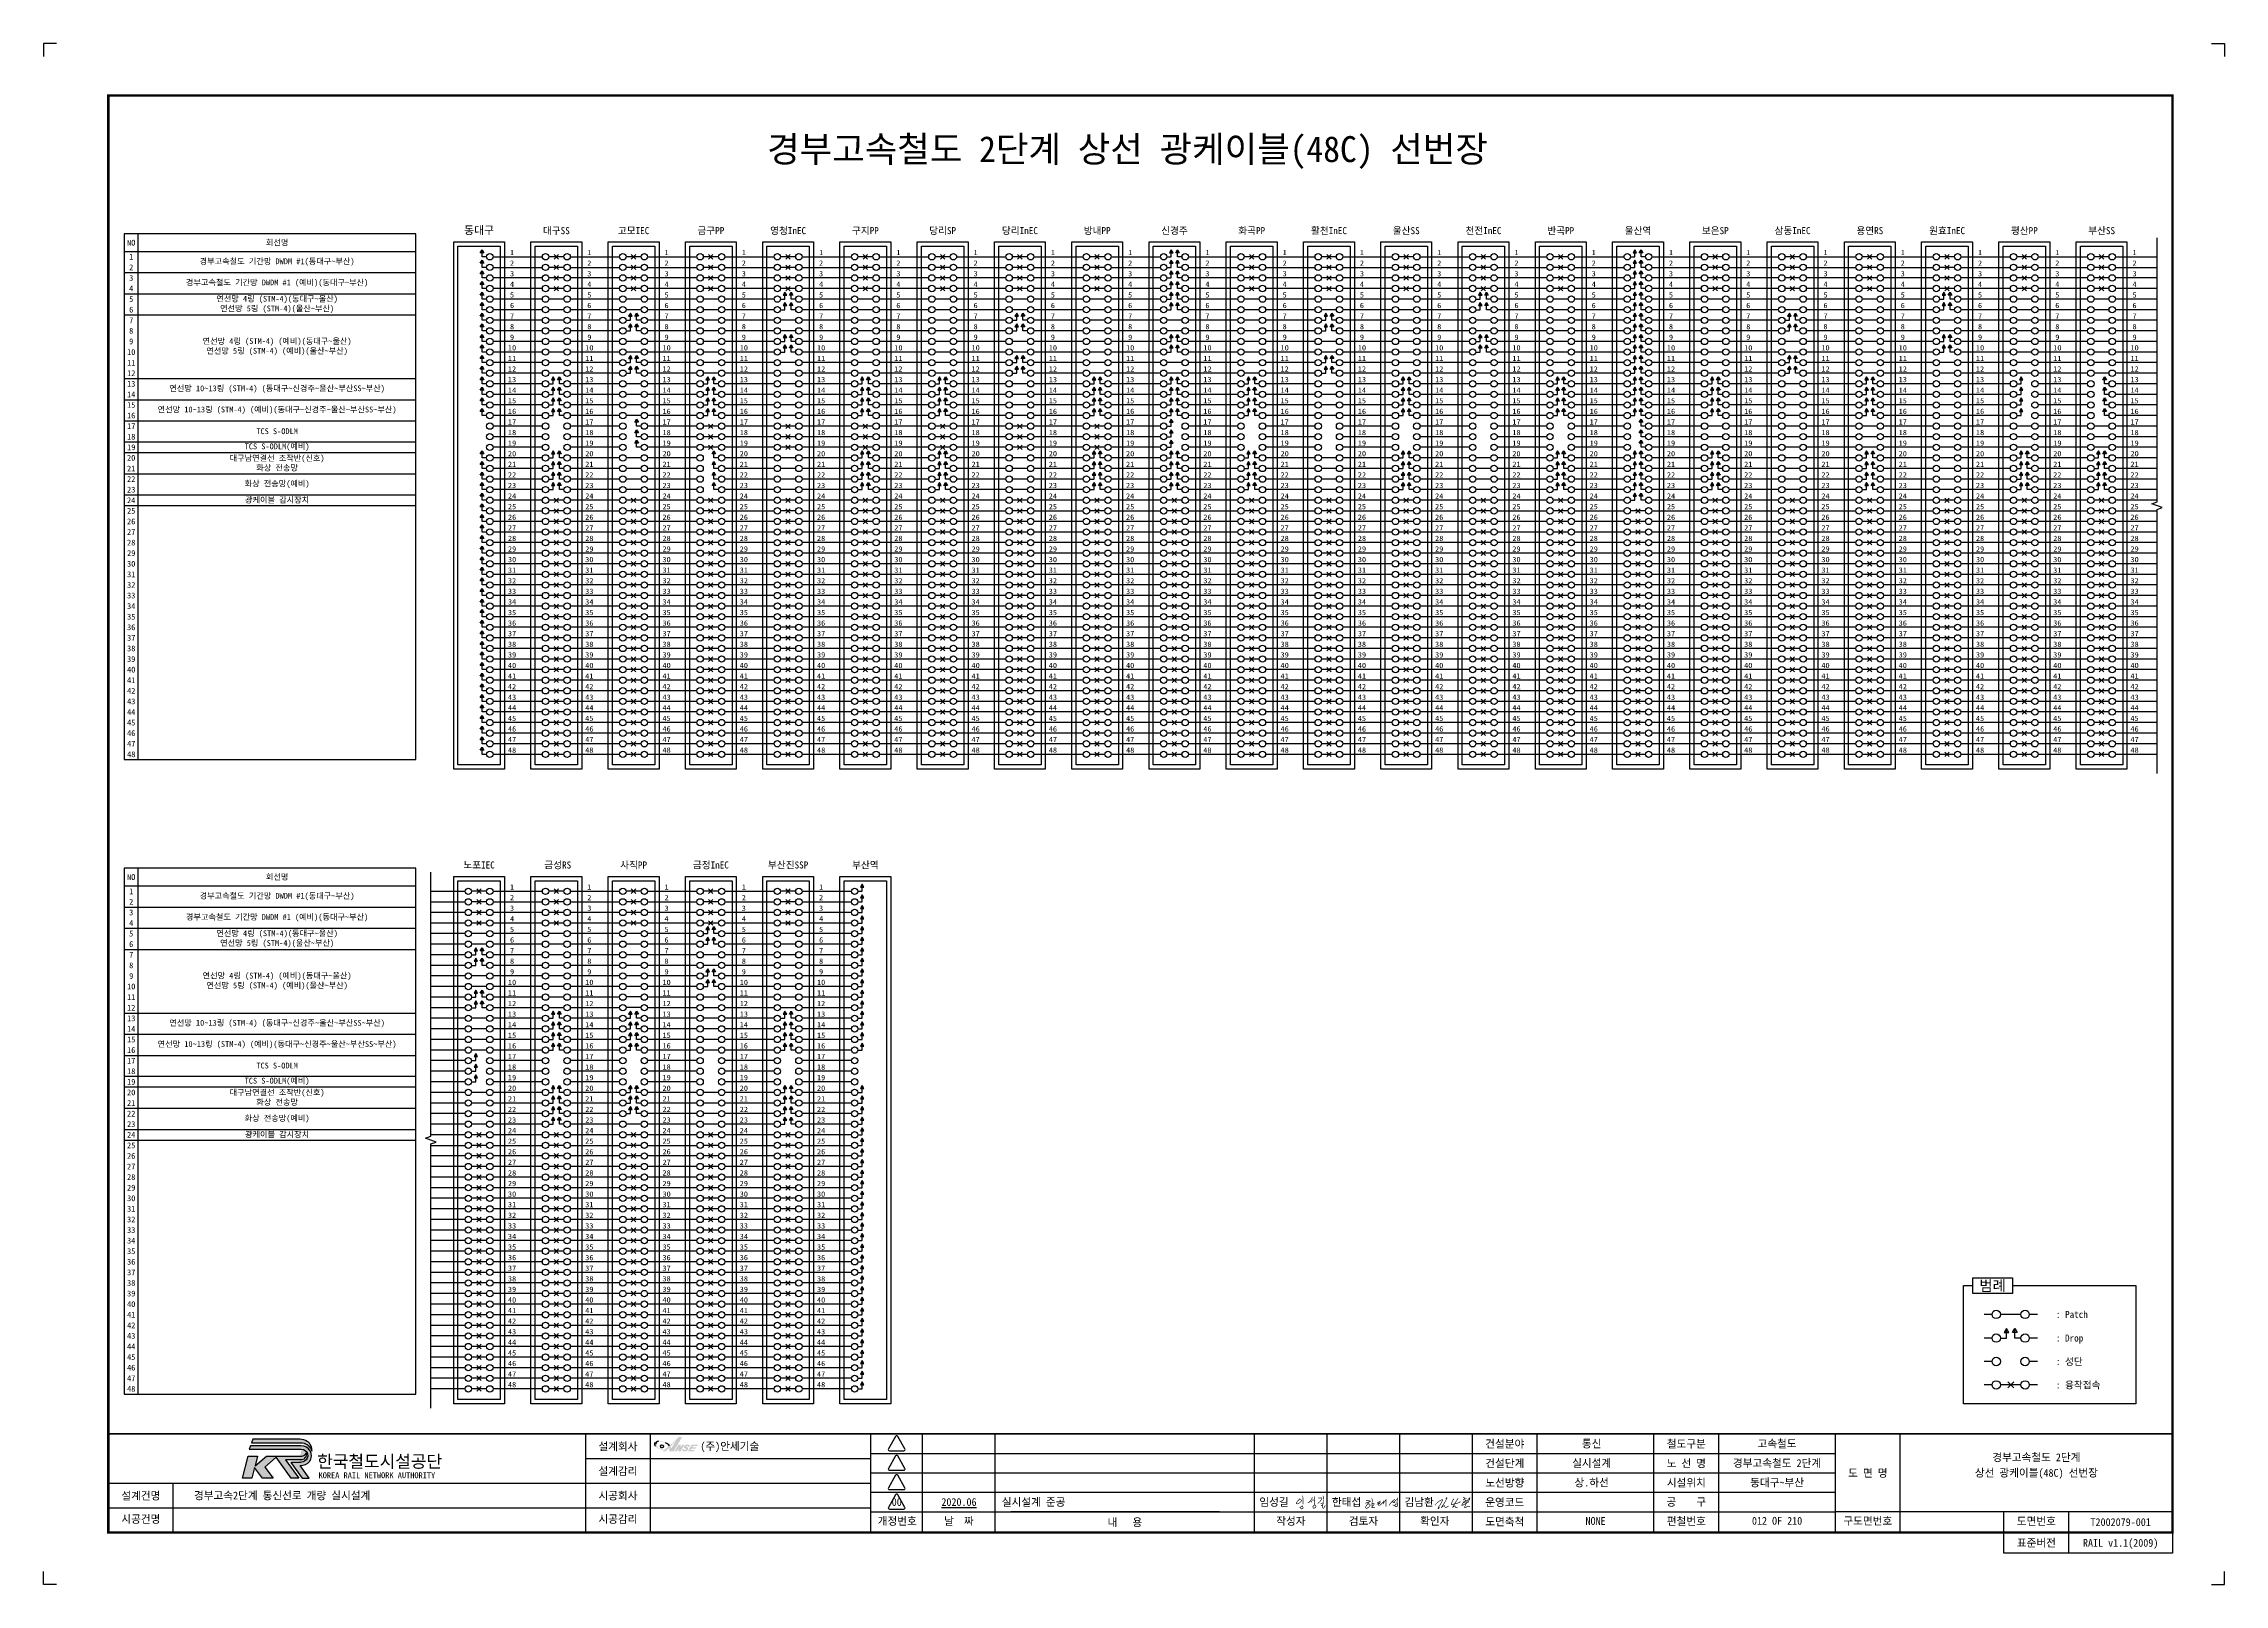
# Paper-space layout '(경부2단계)상선' of a CAD drawing. Extents: x 0 to 841, y 0 to 594.
# The model-space entities are those that its viewports show. They can reach past a viewport. Long polylines and large blocks are cut down to what shows.
import ezdxf
from ezdxf.enums import TextEntityAlignment as Align

# ---------------------------------------------------------------- set-up
doc = ezdxf.new("R2010")
doc.units = 0
doc.header["$LTSCALE"] = 10
doc.header["$MEASUREMENT"] = 0
for name, color, linetype in [('TN-CABL', 4, 'Continuous'), ('TN-TABL', 3, 'Continuous'), ('TN-TABL-LIN1', 4, 'Continuous'), ('TN-TABL-LIN2', 1, 'Continuous'), ('TN-TEXT', 3, 'Continuous'), ('TT-MACL', 6, 'Continuous'), ('TT-TEXT', 2, 'Continuous'), ('TT-XXXX', 2, 'Continuous'), ('TX-BORD', 7, 'Continuous'), ('TX-PAPR', 2, 'Continuous')]:
    doc.layers.add(name, color=color, linetype=linetype)
doc.styles.add('KORAIL', font='GulimChe.ttf')
doc.styles.get("Standard").update_dxf_attribs({"font": 'GulimChe.ttf'})
doc.styles.add('TB_TEXT', font='GulimChe.ttf')
doc.styles.add('TB_WBTXT', font='GulimChe.ttf')

# ---------------------------------------------------------------- blocks, each defined once
blk = doc.blocks.new('CXGLOGO-UNIT-KRNA-COLOR')
h = blk.add_hatch(color=166)
edge = h.paths.add_edge_path()
edge.add_arc((15.3, 4.2), 10, 59.195, 87.6904)
edge.add_line((15.7, 14.2), (-14.6, 14.2))
edge.add_line((-14.6, 14.2), (-15.4, 11.9))
edge.add_line((-15.4, 11.9), (17.3, 11.9))
edge.add_arc((16.4, 4.8), 7.13, 14.4338, 82.8523, ccw=False)
edge.add_arc((17.2, 7.5), 6.18, 351.2788, 418.625)
h = blk.add_hatch(color=166)
edge = h.paths.add_edge_path()
edge.add_line((-17.6, 3.4), (-11.6, 3.4))
edge.add_line((-11.6, 3.4), (-13.1, -2.8))
edge.add_line((-13.1, -2.8), (-5.8, 3.4))
edge.add_line((-5.8, 3.4), (16.9, 3.4))
edge.add_arc((16.5, 6.7), 3.37, 277.1672, 339.2536)
edge.add_arc((16.5, 4.5), 3.37, -86.0611, 17.644, ccw=False)
edge.add_line((16.7, 1.1), (6.4, 1.1))
edge.add_line((6.4, 1.1), (15, -10.7))
edge.add_line((15, -10.7), (10.1, -10.7))
edge.add_line((10.1, -10.7), (0.4, 2.7))
edge.add_line((0.4, 2.7), (-6.9, -3.7))
edge.add_line((-6.9, -3.7), (-1.4, -10.8))
edge.add_line((-1.4, -10.8), (-8.3, -10.8))
edge.add_line((-8.3, -10.8), (-13.5, -4))
edge.add_line((-13.5, -4), (-15.1, -10.8))
edge.add_line((-15.1, -10.8), (-21.2, -10.8))
edge.add_line((-21.2, -10.8), (-17.6, 3.4))
h = blk.add_hatch(color=46)
edge = h.paths.add_edge_path()
edge.add_arc((15.4, 5.5), 6.16, 269.178, 301.5498, ccw=False)
edge.add_line((15.3, -0.7), (9.8, -0.7))
edge.add_line((9.8, -0.7), (17.2, -10.8))
edge.add_line((17.2, -10.8), (21.7, -10.8))
edge.add_line((21.7, -10.8), (15.9, -2.7))
edge.add_arc((15.5, 6.1), 8.86, 272.286, 317.0312)
edge.add_arc((16.8, 3.7), 6.34, 325.2805, 452.1314)
edge.add_line((16.5, 10), (-16, 10))
edge.add_line((-16, 10), (-16.8, 7.8))
edge.add_line((-16.8, 7.8), (16.6, 7.8))
edge.add_arc((16.8, 3.8), 3.99, -62.7193, 92.2922, ccw=False)
at = {"color": 166}
for points in [[(20.4, 12.8, 0.12498), (15.7, 14.2), (-14.6, 14.2), (-15.4, 11.9), (17.3, 11.9, -0.307728), (23.3, 6.6, 0.302614)], [(-17.6, 3.4), (-11.6, 3.4), (-13.1, -2.8), (-5.8, 3.4), (16.9, 3.4, 0.27773), (19.7, 5.5, -0.486141), (16.7, 1.1), (6.4, 1.1), (15, -10.7), (10.1, -10.7), (0.4, 2.7), (-6.9, -3.7), (-1.4, -10.8), (-8.3, -10.8), (-13.5, -4), (-15.1, -10.8), (-21.2, -10.8)]]:
    blk.add_lwpolyline(points, format="xyb", close=True, dxfattribs=at)
at = {"color": 46}
blk.add_lwpolyline([(18.6, 0.2, -0.142195), (15.3, -0.7), (9.8, -0.7), (17.2, -10.8), (21.7, -10.8), (15.9, -2.7, 0.197757), (22, 0.1, 0.61792), (16.5, 10), (-16, 10), (-16.8, 7.8), (16.6, 7.8, -0.802668)], format="xyb", close=True, dxfattribs=at)
blk = doc.blocks.new('CXGLOGO-KRNA-COLOR')
blk.add_blockref('CXGLOGO-UNIT-KRNA-COLOR', (0, 0))
at = {"color": 166, "style": 'KORAIL'}
for s, height, p in [('한국철도시설공단', 8, (26.8, -4)), ('KOREA RAIL NETWORK AUTHORITY', 3.75, (27.7, -10.8))]:
    blk.add_text(s, height=height, dxfattribs=at).set_placement(p)
blk = doc.blocks.new('TXBLKA1-KRNAH')
at = {"layer": 'TX-BORD'}
h = blk.add_hatch(color=5, dxfattribs=at)
h.paths.add_polyline_path([(241.41, 53.44, 0.096425), (239.85, 54.59, 0.1233), (237.07, 55.37, 0.107959), (236.18, 55.25, 0.147974), (235.63, 54.71, 0.146771), (235.6, 53.86, 0.166867), (235.92, 53.32, 0.084002), (237.3, 52.29, 0.125004), (238.6, 51.98, 0.324316), (238.9, 52.16, 0.181232), (238.8, 52.77, -0.176206), (238.41, 52.66, -0.165955), (238.43, 52.37, -0.236091), (238.11, 52.27, -0.163197), (237.2, 52.6, -0.211159), (236.11, 54.03, -0.492063), (237.15, 55.14, -0.264032), (241.01, 53.12, -0.023302), (238.51, 51.28), (239.75, 51.28, 0.034752), (241.24, 52.65, -0.038457), (241.29, 51.28), (242.97, 51.28), (246.25, 56.8), (244.88, 56.8, -0.036327)])
h.paths.add_polyline_path([(242.08, 52.46), (241.66, 53.16, 0.03885), (244.06, 55.69)], flags=16)
h = blk.add_hatch(color=3, dxfattribs=at)
h.paths.add_polyline_path([(244.79, 51.28), (245.61, 51.28), (247.14, 53.85), (246.32, 53.85), (245.64, 52.71), (245.64, 53.85), (244.83, 53.85), (243.3, 51.28), (244.11, 51.28), (244.79, 52.43)])
h.paths.add_polyline_path([(247.73, 51.85, -0.206701), (247.2, 51.81, -0.316027), (247.06, 51.95, -0.031225), (247.06, 52.07), (246.36, 52.07, 0.483426), (246.52, 51.35, 0.203838), (248.04, 51.43, 0.079762), (248.43, 51.8, 0.172378), (248.58, 52.3, 0.221594), (248.3, 52.81, 0.038449), (247.87, 53.02, -0.563174), (247.89, 53.34, -0.276773), (248.29, 53.37, -0.312628), (248.42, 53.08), (249.21, 53.08, 0.143901), (249.17, 53.48, 0.169249), (248.83, 53.82, 0.119216), (248.04, 53.89, 0.167621), (247.24, 53.47, 0.258991), (246.94, 52.74, 0.208246), (247.3, 52.44, -0.022645), (247.74, 52.2, -0.588103)])
h.paths.add_polyline_path([(249.56, 51.83), (249.82, 52.27), (251.36, 52.27), (251.72, 52.86), (250.18, 52.86), (250.44, 53.3), (251.98, 53.3), (252.31, 53.85), (250, 53.85), (248.47, 51.28), (250.78, 51.28), (251.1, 51.83)])
h.paths.add_polyline_path([(239.05, 53.25, 1), (237.87, 53.25, 1)])
at = {"layer": 'Defpoints', "color": 1}
blk.add_line((836, 594), (841, 594), dxfattribs=at)
for points in [[(5, 594), (0, 594), (0, 589)], [(836, 594), (841, 594), (841, 589)], [(5, 0), (0, 0), (0, 5)], [(836, 0), (841, 0), (841, 5)]]:
    blk.add_lwpolyline(points, dxfattribs=at)
at = {"layer": 'TX-BORD'}
for p, q in [((234, 20), (234, 58)), ((319, 50.5), (549.5, 50.5)), ((339, 20), (339, 58)), ((367, 20), (367, 58)), ((467, 20), (467, 58)), ((495, 20), (495, 58)), ((523, 20), (523, 58)), ((549.5, 50.5), (691, 50.5)), ((576, 20), (576, 58)), ((621, 20), (621, 58)), ((646, 20), (646, 58)), ((716, 20), (716, 58)), ((209, 48.5), (319, 48.5)), ((319, 43), (549.5, 43)), ((549.5, 43), (691, 43)), ((25, 39), (319, 39)), ((50, 20), (50, 39)), ((319, 35.5), (549.5, 35.5)), ((549.5, 35.5), (691, 35.5)), ((25, 29.5), (319, 29.5)), ((319, 28), (691, 28)), ((453.5, 28), (373, 28)), ((821, 28), (691, 28)), ((756, 20), (756, 28)), ((781, 12), (781, 28))]:
    blk.add_line(p, q, dxfattribs=at)
at = {"layer": 'TX-BORD', "const_width": 1}
blk.add_lwpolyline([(821, 20), (25, 20), (25, 574), (821, 574)], close=True, dxfattribs=at)
at = {"layer": 'TX-BORD'}
for points, const_width in [([(25, 58), (821, 58)], 0.5), ([(209, 20), (209, 58)], 0.5), ([(209, 20), (209, 58)], 0.5), ([(319, 20), (319, 58)], 0.5), ([(551, 20), (551, 58)], 0.5), ([(691, 20), (691, 58)], 0.5), ([(489.16, 32.47), (490.23, 32.6)], 0.24), ([(510.02, 32.43), (511.22, 32.3), (511.29, 32.17), (511.29, 31.91), (509.68, 31.25), (511.29, 31.91), (511.93, 32.15), (511.29, 31.91), (510.45, 30.87), (510.06, 30.25), (509.86, 29.88), (509.82, 29.64), (509.85, 29.48), (509.94, 29.38), (510.07, 29.35), (510.38, 29.36), (511.09, 29.84), (511.32, 30.09), (511.53, 30.37), (511.52, 30.66), (511.47, 30.83), (511.33, 30.95), (511.02, 30.99), (510.45, 30.87)], 0.24), ([(511.96, 33.12), (512.32, 32.9), (512.39, 32.4), (512.31, 31.14), (512.21, 29.77), (512.24, 29.56), (512.39, 29.52), (512.61, 29.55), (512.95, 29.62), (513.48, 29.76)], 0.24), ([(512.31, 31.14), (512.99, 31.2), (513.13, 31.16), (513.03, 30.78), (512.21, 29.77)], 0.24), ([(514.32, 31.57), (514.59, 31.64), (515.5, 32.11), (514.59, 31.64), (514.69, 31.19), (514.15, 30.85), (514.69, 31.19), (515.47, 31.61), (514.75, 30.62), (514.93, 30.41), (515.2, 30.4), (515.62, 30.7), (516.67, 31.8), (516.69, 32.23), (516.67, 31.8), (516.66, 31.21), (517.64, 32.57), (517.67, 29.98)], 0.24), ([(521.05, 32.83), (519.79, 31.7), (518.83, 30.43), (519.79, 31.7), (520.42, 32.27), (520.32, 31.82), (520.41, 31.55), (520.64, 31.46), (521, 31.65), (520.94, 31.92), (522.01, 32.93), (522.02, 33.4), (522.01, 32.93), (521.99, 31.92), (521.99, 31.59), (521.7, 31.85), (521.99, 31.59), (522.08, 31.07), (522.06, 30.3), (521.97, 30), (521.58, 29.93), (521.29, 29.99), (521.13, 30.2), (521.17, 30.65), (521.36, 30.97), (521.77, 31.01), (522.08, 31)], 0.24), ([(521.15, 30.43), (520.87, 30.43), (520.47, 30.53), (520.28, 30.68)], 0.24)]:
    blk.add_lwpolyline(points, dxfattribs=dict(at, const_width=const_width))
for points in [[(328.58, 57.05), (325.78, 52.19, 0.57735), (326.17, 51.52), (331.78, 51.52, 0.57735), (332.17, 52.19), (329.36, 57.05, 0.57735)], [(328.58, 49.55), (325.78, 44.69, 0.57735), (326.17, 44.02), (331.78, 44.02, 0.57735), (332.17, 44.69), (329.36, 49.55, 0.57735)], [(328.58, 42.05), (325.78, 37.19, 0.57735), (326.17, 36.52), (331.78, 36.52, 0.57735), (332.17, 37.19), (329.36, 42.05, 0.57735)], [(328.58, 34.55), (325.78, 29.69, 0.57735), (326.17, 29.02), (331.78, 29.02, 0.57735), (332.17, 29.69), (329.36, 34.55, 0.57735)]]:
    blk.add_lwpolyline(points, format="xyb", close=True, dxfattribs=at)
at = {"layer": 'TX-BORD', "const_width": 0.24}
for points in [[(485.57, 34.24, -0.031521), (485.64, 32.12, 0.015452), (485.64, 30.85, 0.488947)], [(489.3, 33.6, -0.116912), (488.11, 31.72, -0.245276), (487.54, 31.55, -2.571837)], [(490.15, 33.87, -0.089273), (490.12, 31.67, 0.068943), (490.06, 30.69, 0.261353)], [(493.32, 34.22, -0.102288), (493.6, 33.42, -0.080289), (493.6, 33.07, 0.066761), (493.58, 32.62, -0.06278), (493.53, 31.56, 8.85417)], [(547.43, 33.59, -0.145348), (547.88, 33.43, -0.307225), (547.95, 33.23, -0.212679), (547.38, 32.49, -0.113681), (548.62, 33.04, -0.266507), (548.74, 33, -3.538723)], [(484.54, 33.09, 0.071134), (483.15, 31.48, 0.394214), (483.21, 31.1, 0.224261), (483.52, 31.04, 0.193438), (484.97, 32.08, 0.544983), (484.67, 32.72, 0.066146), (484.03, 32.72, 27.196208)], [(484.41, 29.84, 0.02121), (484.98, 29.12, 0.409369), (485.14, 29.11, -0.211811), (485.49, 29.21, 0.416377), (485.62, 29.3, 0.123643), (485.54, 30.12, 0.523631), (485.28, 30.19, -0.072983), (484.51, 29.7, 0.005941)], [(488.57, 32.27, -0.142438), (489.07, 31.68, 5.949847)], [(490.05, 30.54, 0.235154), (489.49, 29.9, 0.345857), (489.7, 29.41, 0.306746), (490.2, 29.45, 0.103095), (490.63, 29.98, 0.395571), (490.49, 30.5, 0.242915), (490.05, 30.54, 6.064713)], [(491.55, 33.36, 0.139976), (491.83, 33.26, 0.096355), (492.64, 33.37, -0.240321), (492.85, 33.34, -0.353191), (492.93, 33.05, -0.157335), (491.33, 31.22, -6.381378)], [(492.46, 31.11), (493.22, 31.4, -0.375176), (493.45, 31.31, -0.266244), (493.45, 31.13, -0.042219), (493.07, 30.6, -0.159939), (492.63, 30.34, -0.171647), (493.2, 30.37, -0.458058), (493.29, 30.17, 0.159326), (493.23, 29.58, 0.227707), (493.39, 29.37, 0.407988), (493.73, 29.47, -0.001483), (493.89, 29.78, 0.004186), (494.14, 30.24, -0.100484), (494.33, 30.47, -0.346277)], [(536.7, 30.48, -0.382901), (536.65, 30.71, -0.12512), (539.4, 32.69, -0.474239), (539.59, 32.59, -0.046113), (537.92, 29.73, 0.151113), (537.77, 29.29, 0.58991), (537.88, 29.22, 0.096338), (538.33, 29.72, 2.196927)], [(540.73, 33.09, -0.071383), (541.05, 33.41, -0.346917), (541.16, 33.41, -0.258278), (541.18, 33.35, -0.079918), (541.06, 32.96, -0.048596), (539.06, 29.69, 0.947427), (539.13, 29.64, -0.022437), (540.04, 30.36, -0.344585), (540.2, 30.35, -0.12284), (540.25, 30.29, 0.011347), (540.43, 29.85, 0.194638), (540.6, 29.69, 0.189435), (540.9, 29.69, 0.009404), (541.84, 30.24, 3.287276)], [(543.84, 33.07, 0.030212), (542.85, 31.06, 0.575113), (543.08, 30.76, 0.043168), (545.96, 31.58, 0.237594), (546.32, 31.98, 1.260425)], [(545.61, 33.11, 0.150889), (545.13, 32.65, 0.025288), (543.37, 29.61), (544.07, 30.23, -0.448359), (544.33, 30.16, 0.073819), (544.59, 29.67, 0.359456), (544.94, 29.59, 0.031982), (545.26, 29.77, 3.102048)], [(547.6, 31.85, 0.23976), (547.57, 31.5, 0.345796), (547.69, 31.43, 0.195352), (548.64, 32.18, 0.393888), (548.6, 32.35, 0.293784), (548.35, 32.35, 0.099623), (547.44, 31.43, 0.02205), (546.93, 30.69, 0.380988), (546.98, 30.44, 0.18866), (547.1, 30.41), (549.22, 31.59, 0.122154), (549.44, 31.8), (550.04, 33.22, 0.396041), (549.99, 33.36, 0.224142), (549.88, 33.36, 0.078358), (549.02, 32.08), (547.95, 29.67, 0.444285), (547.97, 29.61), (548.29, 29.6, 0.179185), (548.5, 29.67), (549.15, 30.07, -0.135616), (549.34, 30.12), (550.04, 30.11)]]:
    blk.add_lwpolyline(points, format="xyb", dxfattribs=at)
at = {"layer": 'TX-BORD'}
blk.add_lwpolyline([(821, 20), (821, 12), (756, 12), (756, 20)], close=True, dxfattribs=at)
at = {"layer": 'TX-BORD', "color": 3}
blk.add_circle((238.46, 53.25), 0.594, dxfattribs=at)
at = {"layer": 'TX-BORD', "color": 5}
for centre, radius, start, end in [((237.04, 54.23), 1.49, 161.17216, 194.57108), ((236.55, 54.06), 0.967, 192.10036, 229.99429), ((237.06, 54.19), 0.96, 84.64387, 189.44431), ((237.68, 50.02), 5.06, 42.58477, 64.6157)]:
    blk.add_arc(centre, radius, start, end, dxfattribs=at)
at = {"layer": 'TX-BORD', "xscale": 0.6, "yscale": 0.6}
blk.add_blockref('CXGLOGO-KRNA-COLOR', (89.41, 47.41), dxfattribs=at)
at = {"layer": 'TX-BORD', "style": 'TB_TEXT'}
for s, p in [('설계회사', (221.5, 53.25)), ('건설분야', (563.5, 54.25)), ('철도구분', (633.5, 54.25)), ('설계감리', (221.5, 43.75)), ('건설단계', (563.5, 46.75)), ('노 선 명', (633.5, 46.75)), ('도 면 명', (703.5, 43)), ('설계건명', (37.5, 34.25)), ('시공회사', (221.5, 34.25)), ('노선방향', (563.5, 39.25)), ('시설위치', (633.5, 39.25)), ('시공건명', (37.5, 25.25)), ('시공감리', (221.5, 25.25)), ('개정번호', (329.21, 24.5)), ('날  짜', (353, 24.5)), ('내   용', (417, 24)), ('작성자', (481, 24.5)), ('검토자', (509, 24.5)), ('확인자', (536.5, 24.5)), ('운영코드', (563.5, 31.75)), ('도면축척', (563.5, 24.25)), ('공    구', (633.5, 31.75)), ('편철번호', (633.5, 24.5)), ('구도면번호', (703.5, 24.51)), ('도면번호', (768.5, 24.51))]:
    blk.add_text(s, height=3, dxfattribs=at).set_placement(p, align=Align.MIDDLE)
blk.add_text('표준버전', height=3, dxfattribs=at).set_placement((768.5, 16), align=Align.MIDDLE_CENTER)
at = {"layer": 'TX-BORD', "style": 'TB_TEXT', "flags": 1}
blk.add_attdef('TD_CLASSCODE', text='', height=3, dxfattribs=at).set_placement((25, 577.54), align=Align.MIDDLE_LEFT)
at = {"layer": 'TX-BORD'}
for tag, height, style, p in [('TB_MTITIL', 10, 'TB_WBTXT', (418, 553.33)), ('TB_STITL', 7, 'TB_WBTXT', (418, 538.33)), ('TR_RNUM4', 3, 'TB_TEXT', (329, 54.25)), ('TR_RDAT4', 3, 'TB_TEXT', (353, 54.25)), ('TD_FIELD', 3, 'TB_TEXT', (597, 54.25)), ('TD_RLCLASS', 3, 'TB_TEXT', (668.5, 54.25)), ('TD_DNAME_TOP', 3, 'TB_TEXT', (768.5, 48.98)), ('TR_RNUM3', 3, 'TB_TEXT', (329, 46.75)), ('TR_RDAT3', 3, 'TB_TEXT', (353, 46.75)), ('TD_CSTEP', 3, 'TB_TEXT', (597, 46.75)), ('TD_RLNAME', 3, 'TB_TEXT', (668.5, 46.75)), ('TD_DNAME_MAIN', 3, 'TB_TEXT', (768.5, 43)), ('TR_RNUM2', 3, 'TB_TEXT', (329, 39.25)), ('TR_RDAT2', 3, 'TB_TEXT', (353, 39.25)), ('TD_DIRCODE', 3, 'TB_TEXT', (597, 39.25)), ('TD_RLSECT', 3, 'TB_TEXT', (668.5, 39.25)), ('TD_DNAME_BOT', 3, 'TB_TEXT', (768.5, 36.98)), ('TR_RNUM1', 3, 'TB_TEXT', (329, 31.75)), ('TR_RDAT1', 3, 'TB_TEXT', (353, 31.75)), ('TD_SYSCODE', 3, 'TB_TEXT', (597, 31.75)), ('SCALE', 3, 'TB_TEXT', (598.5, 24.45)), ('TD_CSECT', 3, 'TB_TEXT', (668.5, 31.75)), ('TD_DWGNO', 3, 'TB_TEXT', (668.5, 24.5)), ('TD_DWGCODE_PREV', 3, 'TB_TEXT', (736, 24)), ('TD_DWGCODE', 3, 'TB_TEXT', (801, 24)), ('TD_VERSION', 3, 'TB_TEXT', (801, 16))]:
    blk.add_attdef(tag, text='', height=height, dxfattribs=dict(at, style=style)).set_placement(p, align=Align.MIDDLE_CENTER)
at = {"layer": 'TX-BORD', "style": 'TB_TEXT'}
for tag, p in [('TD_DCOMP', (253.27, 53.25)), ('TR_RCON4', (369.52, 54.25)), ('TR_DGN4', (468.83, 54.25)), ('TR_CHK4', (496.83, 54.25)), ('TR_APP4', (524.83, 54.25)), ('TD_DSCCOMP', (253.27, 43.75)), ('TR_RCON3', (369.52, 46.75)), ('TR_DGN3', (468.83, 46.75)), ('TR_CHK3', (496.83, 46.75)), ('TR_APP3', (524.83, 46.75)), ('TD_DNAME', (58, 34.25)), ('TD_CCOMP', (253.27, 34.25)), ('TR_RCON2', (369.52, 39.25)), ('TR_DGN2', (468.83, 39.25)), ('TR_CHK2', (496.83, 39.25)), ('TR_APP2', (524.83, 39.25)), ('TD_CNAME', (58, 25.15)), ('TD_CSCOMP', (253.27, 25.25)), ('TR_RCON1', (369.52, 31.75)), ('TR_DGN1', (468.83, 31.75)), ('TR_CHK1', (496.83, 31.75)), ('TR_APP1', (524.83, 31.75))]:
    blk.add_attdef(tag, text='', height=3, dxfattribs=at).set_placement(p, align=Align.MIDDLE_LEFT)

msp = doc.modelspace()

# ---------------------------------------------------------------- linework, layer by layer
at = {"layer": 'TN-CABL', "ltscale": 1.5}
for points in [[(10737.8, -408.8), (10738.8, -410.5), (10736.8, -410.5)], [(10737.8, -414.8), (10738.8, -416.5), (10736.8, -416.5)], [(11128.5, -408.8), (11127.5, -410.5), (11129.5, -410.5)], [(11128.5, -414.8), (11127.5, -416.5), (11129.5, -416.5)], [(11132, -408.8), (11133, -410.5), (11131, -410.5)], [(11132, -414.8), (11133, -416.5), (11131, -416.5)], [(11391.3, -408.8), (11390.3, -410.5), (11392.3, -410.5)], [(11391.3, -414.8), (11390.3, -416.5), (11392.3, -416.5)], [(11394.8, -408.8), (11395.8, -410.5), (11393.8, -410.5)], [(11394.8, -414.8), (11395.8, -416.5), (11393.8, -416.5)], [(10737.8, -420.8), (10738.8, -422.5), (10736.8, -422.5)], [(10737.8, -426.8), (10738.8, -428.5), (10736.8, -428.5)], [(11128.5, -420.8), (11127.5, -422.5), (11129.5, -422.5)], [(11128.5, -426.8), (11127.5, -428.5), (11129.5, -428.5)], [(11132, -420.8), (11133, -422.5), (11131, -422.5)], [(11132, -426.8), (11133, -428.5), (11131, -428.5)], [(11391.3, -420.8), (11390.3, -422.5), (11392.3, -422.5)], [(11391.3, -426.8), (11390.3, -428.5), (11392.3, -428.5)], [(11394.8, -420.8), (11395.8, -422.5), (11393.8, -422.5)], [(11394.8, -426.8), (11395.8, -428.5), (11393.8, -428.5)], [(10737.8, -432.8), (10738.8, -434.5), (10736.8, -434.5)], [(10737.8, -438.8), (10738.8, -440.5), (10736.8, -440.5)], [(10737.8, -444.8), (10738.8, -446.5), (10736.8, -446.5)], [(10821.9, -444.8), (10820.9, -446.5), (10822.9, -446.5)], [(10825.4, -444.8), (10826.4, -446.5), (10824.4, -446.5)], [(10909.5, -432.8), (10908.5, -434.5), (10910.5, -434.5)], [(10909.5, -438.8), (10908.5, -440.5), (10910.5, -440.5)], [(10913, -432.8), (10914, -434.5), (10912, -434.5)], [(10913, -438.8), (10914, -440.5), (10912, -440.5)], [(11040.9, -444.8), (11039.9, -446.5), (11041.9, -446.5)], [(11044.4, -444.8), (11045.4, -446.5), (11043.4, -446.5)], [(11128.5, -432.8), (11127.5, -434.5), (11129.5, -434.5)], [(11128.5, -438.8), (11127.5, -440.5), (11129.5, -440.5)], [(11132, -432.8), (11133, -434.5), (11131, -434.5)], [(11132, -438.8), (11133, -440.5), (11131, -440.5)], [(11216.1, -444.8), (11215.1, -446.5), (11217.1, -446.5)], [(11219.6, -444.8), (11220.6, -446.5), (11218.6, -446.5)], [(11303.7, -432.8), (11302.7, -434.5), (11304.7, -434.5)], [(11303.7, -438.8), (11302.7, -440.5), (11304.7, -440.5)], [(11307.2, -432.8), (11308.2, -434.5), (11306.2, -434.5)], [(11307.2, -438.8), (11308.2, -440.5), (11306.2, -440.5)], [(11391.3, -432.8), (11390.3, -434.5), (11392.3, -434.5)], [(11391.3, -438.8), (11390.3, -440.5), (11392.3, -440.5)], [(11391.3, -444.8), (11390.3, -446.5), (11392.3, -446.5)], [(11394.8, -432.8), (11395.8, -434.5), (11393.8, -434.5)], [(11394.8, -438.8), (11395.8, -440.5), (11393.8, -440.5)], [(11394.8, -444.8), (11395.8, -446.5), (11393.8, -446.5)], [(11478.9, -444.8), (11477.9, -446.5), (11479.9, -446.5)], [(11482.4, -444.8), (11483.4, -446.5), (11481.4, -446.5)], [(11566.5, -432.8), (11565.5, -434.5), (11567.5, -434.5)], [(11566.5, -438.8), (11565.5, -440.5), (11567.5, -440.5)], [(11570, -432.8), (11571, -434.5), (11569, -434.5)], [(11570, -438.8), (11571, -440.5), (11569, -440.5)], [(10737.8, -450.8), (10738.8, -452.5), (10736.8, -452.5)], [(10737.8, -456.8), (10738.8, -458.5), (10736.8, -458.5)], [(10821.9, -450.8), (10820.9, -452.5), (10822.9, -452.5)], [(10825.4, -450.8), (10826.4, -452.5), (10824.4, -452.5)], [(10909.5, -456.8), (10908.5, -458.5), (10910.5, -458.5)], [(10913, -456.8), (10914, -458.5), (10912, -458.5)], [(11040.9, -450.8), (11039.9, -452.5), (11041.9, -452.5)], [(11044.4, -450.8), (11045.4, -452.5), (11043.4, -452.5)], [(11128.5, -456.8), (11127.5, -458.5), (11129.5, -458.5)], [(11132, -456.8), (11133, -458.5), (11131, -458.5)], [(11216.1, -450.8), (11215.1, -452.5), (11217.1, -452.5)], [(11219.6, -450.8), (11220.6, -452.5), (11218.6, -452.5)], [(11303.7, -456.8), (11302.7, -458.5), (11304.7, -458.5)], [(11307.2, -456.8), (11308.2, -458.5), (11306.2, -458.5)], [(11391.3, -450.8), (11390.3, -452.5), (11392.3, -452.5)], [(11391.3, -456.8), (11390.3, -458.5), (11392.3, -458.5)], [(11394.8, -450.8), (11395.8, -452.5), (11393.8, -452.5)], [(11394.8, -456.8), (11395.8, -458.5), (11393.8, -458.5)], [(11478.9, -450.8), (11477.9, -452.5), (11479.9, -452.5)], [(11482.4, -450.8), (11483.4, -452.5), (11481.4, -452.5)], [(11566.5, -456.8), (11565.5, -458.5), (11567.5, -458.5)], [(11570, -456.8), (11571, -458.5), (11569, -458.5)], [(10737.8, -462.8), (10738.8, -464.5), (10736.8, -464.5)], [(10737.8, -468.8), (10738.8, -470.5), (10736.8, -470.5)], [(10821.9, -468.8), (10820.9, -470.5), (10822.9, -470.5)], [(10825.4, -468.8), (10826.4, -470.5), (10824.4, -470.5)], [(10909.5, -462.8), (10908.5, -464.5), (10910.5, -464.5)], [(10913, -462.8), (10914, -464.5), (10912, -464.5)], [(11040.9, -468.8), (11039.9, -470.5), (11041.9, -470.5)], [(11044.4, -468.8), (11045.4, -470.5), (11043.4, -470.5)], [(11128.5, -462.8), (11127.5, -464.5), (11129.5, -464.5)], [(11132, -462.8), (11133, -464.5), (11131, -464.5)], [(11216.1, -468.8), (11215.1, -470.5), (11217.1, -470.5)], [(11219.6, -468.8), (11220.6, -470.5), (11218.6, -470.5)], [(11303.7, -462.8), (11302.7, -464.5), (11304.7, -464.5)], [(11307.2, -462.8), (11308.2, -464.5), (11306.2, -464.5)], [(11391.3, -462.8), (11390.3, -464.5), (11392.3, -464.5)], [(11391.3, -468.8), (11390.3, -470.5), (11392.3, -470.5)], [(11394.8, -462.8), (11395.8, -464.5), (11393.8, -464.5)], [(11394.8, -468.8), (11395.8, -470.5), (11393.8, -470.5)], [(11478.9, -468.8), (11477.9, -470.5), (11479.9, -470.5)], [(11482.4, -468.8), (11483.4, -470.5), (11481.4, -470.5)], [(11566.5, -462.8), (11565.5, -464.5), (11567.5, -464.5)], [(11570, -462.8), (11571, -464.5), (11569, -464.5)], [(10737.8, -474.8), (10738.8, -476.5), (10736.8, -476.5)], [(10737.8, -480.8), (10738.8, -482.5), (10736.8, -482.5)], [(10778.1, -480.8), (10777.1, -482.5), (10779.1, -482.5)], [(10781.6, -480.8), (10782.6, -482.5), (10780.6, -482.5)], [(10821.9, -474.8), (10820.9, -476.5), (10822.9, -476.5)], [(10825.4, -474.8), (10826.4, -476.5), (10824.4, -476.5)], [(10865.7, -480.8), (10864.7, -482.5), (10866.7, -482.5)], [(10869.2, -480.8), (10870.2, -482.5), (10868.2, -482.5)], [(10953.3, -480.8), (10952.3, -482.5), (10954.3, -482.5)], [(10956.8, -480.8), (10957.8, -482.5), (10955.8, -482.5)], [(10997.1, -480.8), (10996.1, -482.5), (10998.1, -482.5)], [(11000.6, -480.8), (11001.6, -482.5), (10999.6, -482.5)], [(11040.9, -474.8), (11039.9, -476.5), (11041.9, -476.5)], [(11044.4, -474.8), (11045.4, -476.5), (11043.4, -476.5)], [(11084.7, -480.8), (11083.7, -482.5), (11085.7, -482.5)], [(11088.2, -480.8), (11089.2, -482.5), (11087.2, -482.5)], [(11128.5, -480.8), (11127.5, -482.5), (11129.5, -482.5)], [(11132, -480.8), (11133, -482.5), (11131, -482.5)], [(11172.3, -480.8), (11171.3, -482.5), (11173.3, -482.5)], [(11175.8, -480.8), (11176.8, -482.5), (11174.8, -482.5)], [(11216.1, -474.8), (11215.1, -476.5), (11217.1, -476.5)], [(11219.6, -474.8), (11220.6, -476.5), (11218.6, -476.5)], [(11259.9, -480.8), (11258.9, -482.5), (11260.9, -482.5)], [(11263.4, -480.8), (11264.4, -482.5), (11262.4, -482.5)], [(11347.5, -480.8), (11346.5, -482.5), (11348.5, -482.5)], [(11351, -480.8), (11352, -482.5), (11350, -482.5)], [(11391.3, -474.8), (11390.3, -476.5), (11392.3, -476.5)], [(11391.3, -480.8), (11390.3, -482.5), (11392.3, -482.5)], [(11394.8, -474.8), (11395.8, -476.5), (11393.8, -476.5)], [(11394.8, -480.8), (11395.8, -482.5), (11393.8, -482.5)], [(11435.1, -480.8), (11434.1, -482.5), (11436.1, -482.5)], [(11438.6, -480.8), (11439.6, -482.5), (11437.6, -482.5)], [(11478.9, -474.8), (11477.9, -476.5), (11479.9, -476.5)], [(11482.4, -474.8), (11483.4, -476.5), (11481.4, -476.5)], [(11522.7, -480.8), (11521.7, -482.5), (11523.7, -482.5)], [(11526.2, -480.8), (11527.2, -482.5), (11525.2, -482.5)], [(11610.3, -480.8), (11609.3, -482.5), (11611.3, -482.5)], [(11657.6, -480.8), (11658.6, -482.5), (11656.6, -482.5)], [(10737.8, -486.8), (10738.8, -488.5), (10736.8, -488.5)], [(10737.8, -492.8), (10738.8, -494.5), (10736.8, -494.5)], [(10778.1, -486.8), (10777.1, -488.5), (10779.1, -488.5)], [(10778.1, -492.8), (10777.1, -494.5), (10779.1, -494.5)], [(10781.6, -486.8), (10782.6, -488.5), (10780.6, -488.5)], [(10781.6, -492.8), (10782.6, -494.5), (10780.6, -494.5)], [(10865.7, -486.8), (10864.7, -488.5), (10866.7, -488.5)], [(10865.7, -492.8), (10864.7, -494.5), (10866.7, -494.5)], [(10869.2, -486.8), (10870.2, -488.5), (10868.2, -488.5)], [(10869.2, -492.8), (10870.2, -494.5), (10868.2, -494.5)], [(10953.3, -486.8), (10952.3, -488.5), (10954.3, -488.5)], [(10953.3, -492.8), (10952.3, -494.5), (10954.3, -494.5)], [(10956.8, -486.8), (10957.8, -488.5), (10955.8, -488.5)], [(10956.8, -492.8), (10957.8, -494.5), (10955.8, -494.5)], [(10997.1, -486.8), (10996.1, -488.5), (10998.1, -488.5)], [(10997.1, -492.8), (10996.1, -494.5), (10998.1, -494.5)], [(11000.6, -486.8), (11001.6, -488.5), (10999.6, -488.5)], [(11000.6, -492.8), (11001.6, -494.5), (10999.6, -494.5)], [(11084.7, -486.8), (11083.7, -488.5), (11085.7, -488.5)], [(11084.7, -492.8), (11083.7, -494.5), (11085.7, -494.5)], [(11088.2, -486.8), (11089.2, -488.5), (11087.2, -488.5)], [(11088.2, -492.8), (11089.2, -494.5), (11087.2, -494.5)], [(11128.5, -486.8), (11127.5, -488.5), (11129.5, -488.5)], [(11128.5, -492.8), (11127.5, -494.5), (11129.5, -494.5)], [(11132, -486.8), (11133, -488.5), (11131, -488.5)], [(11132, -492.8), (11133, -494.5), (11131, -494.5)], [(11172.3, -486.8), (11171.3, -488.5), (11173.3, -488.5)], [(11172.3, -492.8), (11171.3, -494.5), (11173.3, -494.5)], [(11175.8, -486.8), (11176.8, -488.5), (11174.8, -488.5)], [(11175.8, -492.8), (11176.8, -494.5), (11174.8, -494.5)], [(11259.9, -486.8), (11258.9, -488.5), (11260.9, -488.5)], [(11259.9, -492.8), (11258.9, -494.5), (11260.9, -494.5)], [(11263.4, -486.8), (11264.4, -488.5), (11262.4, -488.5)], [(11263.4, -492.8), (11264.4, -494.5), (11262.4, -494.5)], [(11347.5, -486.8), (11346.5, -488.5), (11348.5, -488.5)], [(11347.5, -492.8), (11346.5, -494.5), (11348.5, -494.5)], [(11351, -486.8), (11352, -488.5), (11350, -488.5)], [(11351, -492.8), (11352, -494.5), (11350, -494.5)], [(11391.3, -486.8), (11390.3, -488.5), (11392.3, -488.5)], [(11391.3, -492.8), (11390.3, -494.5), (11392.3, -494.5)], [(11394.8, -486.8), (11395.8, -488.5), (11393.8, -488.5)], [(11394.8, -492.8), (11395.8, -494.5), (11393.8, -494.5)], [(11435.1, -486.8), (11434.1, -488.5), (11436.1, -488.5)], [(11435.1, -492.8), (11434.1, -494.5), (11436.1, -494.5)], [(11438.6, -486.8), (11439.6, -488.5), (11437.6, -488.5)], [(11438.6, -492.8), (11439.6, -494.5), (11437.6, -494.5)], [(11522.7, -486.8), (11521.7, -488.5), (11523.7, -488.5)], [(11522.7, -492.8), (11521.7, -494.5), (11523.7, -494.5)], [(11526.2, -486.8), (11527.2, -488.5), (11525.2, -488.5)], [(11526.2, -492.8), (11527.2, -494.5), (11525.2, -494.5)], [(11610.3, -486.8), (11609.3, -488.5), (11611.3, -488.5)], [(11610.3, -492.8), (11609.3, -494.5), (11611.3, -494.5)], [(11657.6, -486.8), (11658.6, -488.5), (11656.6, -488.5)], [(11657.6, -492.8), (11658.6, -494.5), (11656.6, -494.5)], [(10737.8, -498.8), (10738.8, -500.5), (10736.8, -500.5)], [(10778.1, -498.8), (10777.1, -500.5), (10779.1, -500.5)], [(10781.6, -498.8), (10782.6, -500.5), (10780.6, -500.5)], [(10825.4, -504.8), (10826.4, -506.5), (10824.4, -506.5)], [(10865.7, -498.8), (10864.7, -500.5), (10866.7, -500.5)], [(10869.2, -498.8), (10870.2, -500.5), (10868.2, -500.5)], [(10953.3, -498.8), (10952.3, -500.5), (10954.3, -500.5)], [(10956.8, -498.8), (10957.8, -500.5), (10955.8, -500.5)], [(10997.1, -498.8), (10996.1, -500.5), (10998.1, -500.5)], [(11000.6, -498.8), (11001.6, -500.5), (10999.6, -500.5)], [(11084.7, -498.8), (11083.7, -500.5), (11085.7, -500.5)], [(11088.2, -498.8), (11089.2, -500.5), (11087.2, -500.5)], [(11128.5, -498.8), (11127.5, -500.5), (11129.5, -500.5)], [(11128.5, -504.8), (11127.5, -506.5), (11129.5, -506.5)], [(11132, -498.8), (11133, -500.5), (11131, -500.5)], [(11172.3, -498.8), (11171.3, -500.5), (11173.3, -500.5)], [(11175.8, -498.8), (11176.8, -500.5), (11174.8, -500.5)], [(11259.9, -498.8), (11258.9, -500.5), (11260.9, -500.5)], [(11263.4, -498.8), (11264.4, -500.5), (11262.4, -500.5)], [(11347.5, -498.8), (11346.5, -500.5), (11348.5, -500.5)], [(11351, -498.8), (11352, -500.5), (11350, -500.5)], [(11391.3, -498.8), (11390.3, -500.5), (11392.3, -500.5)], [(11394.8, -498.8), (11395.8, -500.5), (11393.8, -500.5)], [(11394.8, -504.8), (11395.8, -506.5), (11393.8, -506.5)], [(11435.1, -498.8), (11434.1, -500.5), (11436.1, -500.5)], [(11438.6, -498.8), (11439.6, -500.5), (11437.6, -500.5)], [(11522.7, -498.8), (11521.7, -500.5), (11523.7, -500.5)], [(11526.2, -498.8), (11527.2, -500.5), (11525.2, -500.5)], [(11610.3, -498.8), (11609.3, -500.5), (11611.3, -500.5)], [(11657.6, -498.8), (11658.6, -500.5), (11656.6, -500.5)], [(10825.4, -510.8), (10826.4, -512.5), (10824.4, -512.5)], [(10825.4, -516.8), (10826.4, -518.5), (10824.4, -518.5)], [(11128.5, -510.8), (11127.5, -512.5), (11129.5, -512.5)], [(11128.5, -516.8), (11127.5, -518.5), (11129.5, -518.5)], [(11394.8, -510.8), (11395.8, -512.5), (11393.8, -512.5)], [(11394.8, -516.8), (11395.8, -518.5), (11393.8, -518.5)], [(10737.8, -522.8), (10738.8, -524.5), (10736.8, -524.5)], [(10737.8, -528.8), (10738.8, -530.5), (10736.8, -530.5)], [(10778.1, -522.8), (10777.1, -524.5), (10779.1, -524.5)], [(10778.1, -528.8), (10777.1, -530.5), (10779.1, -530.5)], [(10781.6, -522.8), (10782.6, -524.5), (10780.6, -524.5)], [(10781.6, -528.8), (10782.6, -530.5), (10780.6, -530.5)], [(10869.2, -522.8), (10870.2, -524.5), (10868.2, -524.5)], [(10869.2, -528.8), (10870.2, -530.5), (10868.2, -530.5)], [(10953.3, -522.8), (10952.3, -524.5), (10954.3, -524.5)], [(10953.3, -528.8), (10952.3, -530.5), (10954.3, -530.5)], [(10956.8, -522.8), (10957.8, -524.5), (10955.8, -524.5)], [(10956.8, -528.8), (10957.8, -530.5), (10955.8, -530.5)], [(10997.1, -522.8), (10996.1, -524.5), (10998.1, -524.5)], [(10997.1, -528.8), (10996.1, -530.5), (10998.1, -530.5)], [(11000.6, -522.8), (11001.6, -524.5), (10999.6, -524.5)], [(11000.6, -528.8), (11001.6, -530.5), (10999.6, -530.5)], [(11084.7, -522.8), (11083.7, -524.5), (11085.7, -524.5)], [(11084.7, -528.8), (11083.7, -530.5), (11085.7, -530.5)], [(11088.2, -522.8), (11089.2, -524.5), (11087.2, -524.5)], [(11088.2, -528.8), (11089.2, -530.5), (11087.2, -530.5)], [(11128.5, -522.8), (11127.5, -524.5), (11129.5, -524.5)], [(11128.5, -528.8), (11127.5, -530.5), (11129.5, -530.5)], [(11132, -522.8), (11133, -524.5), (11131, -524.5)], [(11132, -528.8), (11133, -530.5), (11131, -530.5)], [(11172.3, -522.8), (11171.3, -524.5), (11173.3, -524.5)], [(11172.3, -528.8), (11171.3, -530.5), (11173.3, -530.5)], [(11175.8, -522.8), (11176.8, -524.5), (11174.8, -524.5)], [(11175.8, -528.8), (11176.8, -530.5), (11174.8, -530.5)], [(11259.9, -522.8), (11258.9, -524.5), (11260.9, -524.5)], [(11259.9, -528.8), (11258.9, -530.5), (11260.9, -530.5)], [(11263.4, -522.8), (11264.4, -524.5), (11262.4, -524.5)], [(11263.4, -528.8), (11264.4, -530.5), (11262.4, -530.5)], [(11347.5, -522.8), (11346.5, -524.5), (11348.5, -524.5)], [(11347.5, -528.8), (11346.5, -530.5), (11348.5, -530.5)], [(11351, -522.8), (11352, -524.5), (11350, -524.5)], [(11351, -528.8), (11352, -530.5), (11350, -530.5)], [(11391.3, -522.8), (11390.3, -524.5), (11392.3, -524.5)], [(11391.3, -528.8), (11390.3, -530.5), (11392.3, -530.5)], [(11394.8, -522.8), (11395.8, -524.5), (11393.8, -524.5)], [(11394.8, -528.8), (11395.8, -530.5), (11393.8, -530.5)], [(11435.1, -522.8), (11434.1, -524.5), (11436.1, -524.5)], [(11435.1, -528.8), (11434.1, -530.5), (11436.1, -530.5)], [(11438.6, -522.8), (11439.6, -524.5), (11437.6, -524.5)], [(11438.6, -528.8), (11439.6, -530.5), (11437.6, -530.5)], [(11522.7, -522.8), (11521.7, -524.5), (11523.7, -524.5)], [(11522.7, -528.8), (11521.7, -530.5), (11523.7, -530.5)], [(11526.2, -522.8), (11527.2, -524.5), (11525.2, -524.5)], [(11526.2, -528.8), (11527.2, -530.5), (11525.2, -530.5)], [(11610.3, -522.8), (11609.3, -524.5), (11611.3, -524.5)], [(11610.3, -528.8), (11609.3, -530.5), (11611.3, -530.5)], [(11613.8, -522.8), (11614.8, -524.5), (11612.8, -524.5)], [(11613.8, -528.8), (11614.8, -530.5), (11612.8, -530.5)], [(11654.1, -522.8), (11653.1, -524.5), (11655.1, -524.5)], [(11654.1, -528.8), (11653.1, -530.5), (11655.1, -530.5)], [(11657.6, -522.8), (11658.6, -524.5), (11656.6, -524.5)], [(11657.6, -528.8), (11658.6, -530.5), (11656.6, -530.5)], [(10737.8, -534.8), (10738.8, -536.5), (10736.8, -536.5)], [(10737.8, -540.8), (10738.8, -542.5), (10736.8, -542.5)], [(10778.1, -534.8), (10777.1, -536.5), (10779.1, -536.5)], [(10778.1, -540.8), (10777.1, -542.5), (10779.1, -542.5)], [(10781.6, -534.8), (10782.6, -536.5), (10780.6, -536.5)], [(10781.6, -540.8), (10782.6, -542.5), (10780.6, -542.5)], [(10869.2, -534.8), (10870.2, -536.5), (10868.2, -536.5)], [(10869.2, -540.8), (10870.2, -542.5), (10868.2, -542.5)], [(10953.3, -534.8), (10952.3, -536.5), (10954.3, -536.5)], [(10953.3, -540.8), (10952.3, -542.5), (10954.3, -542.5)], [(10956.8, -534.8), (10957.8, -536.5), (10955.8, -536.5)], [(10956.8, -540.8), (10957.8, -542.5), (10955.8, -542.5)], [(10997.1, -534.8), (10996.1, -536.5), (10998.1, -536.5)], [(10997.1, -540.8), (10996.1, -542.5), (10998.1, -542.5)], [(11000.6, -534.8), (11001.6, -536.5), (10999.6, -536.5)], [(11000.6, -540.8), (11001.6, -542.5), (10999.6, -542.5)], [(11084.7, -534.8), (11083.7, -536.5), (11085.7, -536.5)], [(11084.7, -540.8), (11083.7, -542.5), (11085.7, -542.5)], [(11088.2, -534.8), (11089.2, -536.5), (11087.2, -536.5)], [(11088.2, -540.8), (11089.2, -542.5), (11087.2, -542.5)], [(11128.5, -534.8), (11127.5, -536.5), (11129.5, -536.5)], [(11128.5, -540.8), (11127.5, -542.5), (11129.5, -542.5)], [(11132, -534.8), (11133, -536.5), (11131, -536.5)], [(11132, -540.8), (11133, -542.5), (11131, -542.5)], [(11172.3, -534.8), (11171.3, -536.5), (11173.3, -536.5)], [(11172.3, -540.8), (11171.3, -542.5), (11173.3, -542.5)], [(11175.8, -534.8), (11176.8, -536.5), (11174.8, -536.5)], [(11175.8, -540.8), (11176.8, -542.5), (11174.8, -542.5)], [(11259.9, -534.8), (11258.9, -536.5), (11260.9, -536.5)], [(11259.9, -540.8), (11258.9, -542.5), (11260.9, -542.5)], [(11263.4, -534.8), (11264.4, -536.5), (11262.4, -536.5)], [(11263.4, -540.8), (11264.4, -542.5), (11262.4, -542.5)], [(11347.5, -534.8), (11346.5, -536.5), (11348.5, -536.5)], [(11347.5, -540.8), (11346.5, -542.5), (11348.5, -542.5)], [(11351, -534.8), (11352, -536.5), (11350, -536.5)], [(11351, -540.8), (11352, -542.5), (11350, -542.5)], [(11391.3, -534.8), (11390.3, -536.5), (11392.3, -536.5)], [(11391.3, -540.8), (11390.3, -542.5), (11392.3, -542.5)], [(11394.8, -534.8), (11395.8, -536.5), (11393.8, -536.5)], [(11394.8, -540.8), (11395.8, -542.5), (11393.8, -542.5)], [(11435.1, -534.8), (11434.1, -536.5), (11436.1, -536.5)], [(11435.1, -540.8), (11434.1, -542.5), (11436.1, -542.5)], [(11438.6, -534.8), (11439.6, -536.5), (11437.6, -536.5)], [(11438.6, -540.8), (11439.6, -542.5), (11437.6, -542.5)], [(11522.7, -534.8), (11521.7, -536.5), (11523.7, -536.5)], [(11522.7, -540.8), (11521.7, -542.5), (11523.7, -542.5)], [(11526.2, -534.8), (11527.2, -536.5), (11525.2, -536.5)], [(11526.2, -540.8), (11527.2, -542.5), (11525.2, -542.5)], [(11610.3, -534.8), (11609.3, -536.5), (11611.3, -536.5)], [(11610.3, -540.8), (11609.3, -542.5), (11611.3, -542.5)], [(11613.8, -534.8), (11614.8, -536.5), (11612.8, -536.5)], [(11613.8, -540.8), (11614.8, -542.5), (11612.8, -542.5)], [(11654.1, -534.8), (11653.1, -536.5), (11655.1, -536.5)], [(11654.1, -540.8), (11653.1, -542.5), (11655.1, -542.5)], [(11657.6, -534.8), (11658.6, -536.5), (11656.6, -536.5)], [(11657.6, -540.8), (11658.6, -542.5), (11656.6, -542.5)], [(10737.8, -546.8), (10738.8, -548.5), (10736.8, -548.5)], [(10737.8, -552.8), (10738.8, -554.5), (10736.8, -554.5)], [(11391.3, -546.8), (11390.3, -548.5), (11392.3, -548.5)], [(11394.8, -546.8), (11395.8, -548.5), (11393.8, -548.5)], [(10737.8, -558.8), (10738.8, -560.5), (10736.8, -560.5)], [(10737.8, -564.8), (10738.8, -566.5), (10736.8, -566.5)], [(10737.8, -570.8), (10738.8, -572.5), (10736.8, -572.5)], [(10737.8, -576.8), (10738.8, -578.5), (10736.8, -578.5)], [(10737.8, -582.8), (10738.8, -584.5), (10736.8, -584.5)], [(10737.8, -588.8), (10738.8, -590.5), (10736.8, -590.5)], [(10737.8, -594.8), (10738.8, -596.5), (10736.8, -596.5)], [(10737.8, -600.8), (10738.8, -602.5), (10736.8, -602.5)], [(10737.8, -606.8), (10738.8, -608.5), (10736.8, -608.5)], [(10737.8, -612.8), (10738.8, -614.5), (10736.8, -614.5)], [(10737.8, -618.8), (10738.8, -620.5), (10736.8, -620.5)], [(10737.8, -624.8), (10738.8, -626.5), (10736.8, -626.5)], [(10737.8, -630.8), (10738.8, -632.5), (10736.8, -632.5)], [(10737.8, -636.8), (10738.8, -638.5), (10736.8, -638.5)], [(10737.8, -642.8), (10738.8, -644.5), (10736.8, -644.5)], [(10737.8, -648.8), (10738.8, -650.5), (10736.8, -650.5)], [(10737.8, -654.8), (10738.8, -656.5), (10736.8, -656.5)], [(10737.8, -660.8), (10738.8, -662.5), (10736.8, -662.5)], [(10737.8, -666.8), (10738.8, -668.5), (10736.8, -668.5)], [(10737.8, -672.8), (10738.8, -674.5), (10736.8, -674.5)], [(10737.8, -678.8), (10738.8, -680.5), (10736.8, -680.5)], [(10737.8, -684.8), (10738.8, -686.5), (10736.8, -686.5)], [(10737.8, -690.8), (10738.8, -692.5), (10736.8, -692.5)], [(10953.3, -768.4), (10952.3, -770.1), (10954.3, -770.1)], [(10953.3, -774.4), (10952.3, -776.1), (10954.3, -776.1)], [(10953.3, -780.4), (10952.3, -782.1), (10954.3, -782.1)], [(10953.3, -786.4), (10952.3, -788.1), (10954.3, -788.1)], [(10865.7, -792.4), (10864.7, -794.1), (10866.7, -794.1)], [(10865.7, -798.4), (10864.7, -800.1), (10866.7, -800.1)], [(10869.2, -792.4), (10870.2, -794.1), (10868.2, -794.1)], [(10869.2, -798.4), (10870.2, -800.1), (10868.2, -800.1)], [(10953.3, -792.4), (10952.3, -794.1), (10954.3, -794.1)], [(10953.3, -798.4), (10952.3, -800.1), (10954.3, -800.1)], [(10734.3, -804.4), (10733.3, -806.1), (10735.3, -806.1)], [(10734.3, -810.4), (10733.3, -812.1), (10735.3, -812.1)], [(10737.8, -804.4), (10738.8, -806.1), (10736.8, -806.1)], [(10737.8, -810.4), (10738.8, -812.1), (10736.8, -812.1)], [(10953.3, -804.4), (10952.3, -806.1), (10954.3, -806.1)], [(10953.3, -810.4), (10952.3, -812.1), (10954.3, -812.1)], [(10865.7, -816.4), (10864.7, -818.1), (10866.7, -818.1)], [(10865.7, -822.4), (10864.7, -824.1), (10866.7, -824.1)], [(10869.2, -816.4), (10870.2, -818.1), (10868.2, -818.1)], [(10869.2, -822.4), (10870.2, -824.1), (10868.2, -824.1)], [(10953.3, -816.4), (10952.3, -818.1), (10954.3, -818.1)], [(10953.3, -822.4), (10952.3, -824.1), (10954.3, -824.1)], [(10734.3, -828.4), (10733.3, -830.1), (10735.3, -830.1)], [(10734.3, -834.4), (10733.3, -836.1), (10735.3, -836.1)], [(10737.8, -828.4), (10738.8, -830.1), (10736.8, -830.1)], [(10737.8, -834.4), (10738.8, -836.1), (10736.8, -836.1)], [(10778.1, -840.4), (10777.1, -842.1), (10779.1, -842.1)], [(10781.6, -840.4), (10782.6, -842.1), (10780.6, -842.1)], [(10821.9, -840.4), (10820.9, -842.1), (10822.9, -842.1)], [(10825.4, -840.4), (10826.4, -842.1), (10824.4, -842.1)], [(10909.5, -840.4), (10908.5, -842.1), (10910.5, -842.1)], [(10913, -840.4), (10914, -842.1), (10912, -842.1)], [(10953.3, -828.4), (10952.3, -830.1), (10954.3, -830.1)], [(10953.3, -834.4), (10952.3, -836.1), (10954.3, -836.1)], [(10953.3, -840.4), (10952.3, -842.1), (10954.3, -842.1)], [(10778.1, -846.4), (10777.1, -848.1), (10779.1, -848.1)], [(10778.1, -852.4), (10777.1, -854.1), (10779.1, -854.1)], [(10781.6, -846.4), (10782.6, -848.1), (10780.6, -848.1)], [(10781.6, -852.4), (10782.6, -854.1), (10780.6, -854.1)], [(10821.9, -846.4), (10820.9, -848.1), (10822.9, -848.1)], [(10821.9, -852.4), (10820.9, -854.1), (10822.9, -854.1)], [(10825.4, -846.4), (10826.4, -848.1), (10824.4, -848.1)], [(10825.4, -852.4), (10826.4, -854.1), (10824.4, -854.1)], [(10909.5, -846.4), (10908.5, -848.1), (10910.5, -848.1)], [(10909.5, -852.4), (10908.5, -854.1), (10910.5, -854.1)], [(10913, -846.4), (10914, -848.1), (10912, -848.1)], [(10913, -852.4), (10914, -854.1), (10912, -854.1)], [(10953.3, -846.4), (10952.3, -848.1), (10954.3, -848.1)], [(10953.3, -852.4), (10952.3, -854.1), (10954.3, -854.1)], [(10734.3, -864.4), (10733.3, -866.1), (10735.3, -866.1)], [(10778.1, -858.4), (10777.1, -860.1), (10779.1, -860.1)], [(10781.6, -858.4), (10782.6, -860.1), (10780.6, -860.1)], [(10821.9, -858.4), (10820.9, -860.1), (10822.9, -860.1)], [(10825.4, -858.4), (10826.4, -860.1), (10824.4, -860.1)], [(10909.5, -858.4), (10908.5, -860.1), (10910.5, -860.1)], [(10913, -858.4), (10914, -860.1), (10912, -860.1)], [(10953.3, -858.4), (10952.3, -860.1), (10954.3, -860.1)], [(10734.3, -870.4), (10733.3, -872.1), (10735.3, -872.1)], [(10734.3, -876.4), (10733.3, -878.1), (10735.3, -878.1)], [(10778.1, -882.4), (10777.1, -884.1), (10779.1, -884.1)], [(10778.1, -888.4), (10777.1, -890.1), (10779.1, -890.1)], [(10781.6, -882.4), (10782.6, -884.1), (10780.6, -884.1)], [(10781.6, -888.4), (10782.6, -890.1), (10780.6, -890.1)], [(10821.9, -882.4), (10820.9, -884.1), (10822.9, -884.1)], [(10821.9, -888.4), (10820.9, -890.1), (10822.9, -890.1)], [(10825.4, -882.4), (10826.4, -884.1), (10824.4, -884.1)], [(10825.4, -888.4), (10826.4, -890.1), (10824.4, -890.1)], [(10909.5, -882.4), (10908.5, -884.1), (10910.5, -884.1)], [(10909.5, -888.4), (10908.5, -890.1), (10910.5, -890.1)], [(10913, -882.4), (10914, -884.1), (10912, -884.1)], [(10913, -888.4), (10914, -890.1), (10912, -890.1)], [(10953.3, -882.4), (10952.3, -884.1), (10954.3, -884.1)], [(10953.3, -888.4), (10952.3, -890.1), (10954.3, -890.1)], [(10778.1, -894.4), (10777.1, -896.1), (10779.1, -896.1)], [(10778.1, -900.4), (10777.1, -902.1), (10779.1, -902.1)], [(10781.6, -894.4), (10782.6, -896.1), (10780.6, -896.1)], [(10781.6, -900.4), (10782.6, -902.1), (10780.6, -902.1)], [(10821.9, -894.4), (10820.9, -896.1), (10822.9, -896.1)], [(10825.4, -894.4), (10826.4, -896.1), (10824.4, -896.1)], [(10909.5, -894.4), (10908.5, -896.1), (10910.5, -896.1)], [(10909.5, -900.4), (10908.5, -902.1), (10910.5, -902.1)], [(10913, -894.4), (10914, -896.1), (10912, -896.1)], [(10913, -900.4), (10914, -902.1), (10912, -902.1)], [(10953.3, -894.4), (10952.3, -896.1), (10954.3, -896.1)], [(10953.3, -900.4), (10952.3, -902.1), (10954.3, -902.1)], [(10953.3, -906.4), (10952.3, -908.1), (10954.3, -908.1)], [(10953.3, -912.4), (10952.3, -914.1), (10954.3, -914.1)], [(10953.3, -918.4), (10952.3, -920.1), (10954.3, -920.1)], [(10953.3, -924.4), (10952.3, -926.1), (10954.3, -926.1)], [(10953.3, -930.4), (10952.3, -932.1), (10954.3, -932.1)], [(10953.3, -936.4), (10952.3, -938.1), (10954.3, -938.1)], [(10953.3, -942.4), (10952.3, -944.1), (10954.3, -944.1)], [(10953.3, -948.4), (10952.3, -950.1), (10954.3, -950.1)], [(10953.3, -954.4), (10952.3, -956.1), (10954.3, -956.1)], [(10953.3, -960.4), (10952.3, -962.1), (10954.3, -962.1)], [(10953.3, -966.4), (10952.3, -968.1), (10954.3, -968.1)], [(10953.3, -972.4), (10952.3, -974.1), (10954.3, -974.1)], [(10953.3, -978.4), (10952.3, -980.1), (10954.3, -980.1)], [(10953.3, -984.4), (10952.3, -986.1), (10954.3, -986.1)], [(10953.3, -990.4), (10952.3, -992.1), (10954.3, -992.1)], [(10953.3, -996.4), (10952.3, -998.1), (10954.3, -998.1)], [(10953.3, -1002.4), (10952.3, -1004.1), (10954.3, -1004.1)], [(10953.3, -1008.4), (10952.3, -1010.1), (10954.3, -1010.1)], [(10953.3, -1014.4), (10952.3, -1016.1), (10954.3, -1016.1)], [(10953.3, -1020.4), (10952.3, -1022.1), (10954.3, -1022.1)], [(11602, -1020.2), (11600.7, -1022.4), (11603.3, -1022.4)], [(11606.7, -1020.2), (11608, -1022.4), (11605.4, -1022.4)], [(10953.3, -1026.4), (10952.3, -1028.1), (10954.3, -1028.1)], [(10953.3, -1032.4), (10952.3, -1034.1), (10954.3, -1034.1)], [(10953.3, -1038.4), (10952.3, -1040.1), (10954.3, -1040.1)], [(10953.3, -1044.4), (10952.3, -1046.1), (10954.3, -1046.1)], [(10953.3, -1050.4), (10952.3, -1052.1), (10954.3, -1052.1)]]:
    msp.add_lwpolyline(points, close=True, dxfattribs=at)
for points in [[(10740.4, -412.8), (10737.8, -412.8), (10737.8, -408.8)], [(10740.4, -418.8), (10737.8, -418.8), (10737.8, -414.8)], [(10778.6, -411.6), (10781.1, -414.1)], [(10781.1, -411.6), (10778.6, -414.1)], [(10778.6, -417.6), (10781.1, -420.1)], [(10781.1, -417.6), (10778.6, -420.1)], [(10822.4, -411.6), (10824.9, -414.1)], [(10824.9, -411.6), (10822.4, -414.1)], [(10822.4, -417.6), (10824.9, -420.1)], [(10824.9, -417.6), (10822.4, -420.1)], [(10866.2, -411.6), (10868.7, -414.1)], [(10868.7, -411.6), (10866.2, -414.1)], [(10866.2, -417.6), (10868.7, -420.1)], [(10868.7, -417.6), (10866.2, -420.1)], [(10910, -411.6), (10912.5, -414.1)], [(10912.5, -411.6), (10910, -414.1)], [(10910, -417.6), (10912.5, -420.1)], [(10912.5, -417.6), (10910, -420.1)], [(10953.8, -411.6), (10956.3, -414.1)], [(10956.3, -411.6), (10953.8, -414.1)], [(10953.8, -417.6), (10956.3, -420.1)], [(10956.3, -417.6), (10953.8, -420.1)], [(10997.6, -411.6), (11000.1, -414.1)], [(11000.1, -411.6), (10997.6, -414.1)], [(10997.6, -417.6), (11000.1, -420.1)], [(11000.1, -417.6), (10997.6, -420.1)], [(11041.4, -411.6), (11043.9, -414.1)], [(11043.9, -411.6), (11041.4, -414.1)], [(11041.4, -417.6), (11043.9, -420.1)], [(11043.9, -417.6), (11041.4, -420.1)], [(11085.2, -411.6), (11087.7, -414.1)], [(11087.7, -411.6), (11085.2, -414.1)], [(11085.2, -417.6), (11087.7, -420.1)], [(11087.7, -417.6), (11085.2, -420.1)], [(11126, -412.8), (11128.5, -412.8), (11128.5, -408.8)], [(11126, -418.8), (11128.5, -418.8), (11128.5, -414.8)], [(11134.6, -412.8), (11132, -412.8), (11132, -408.8)], [(11134.6, -418.8), (11132, -418.8), (11132, -414.8)], [(11172.8, -411.6), (11175.3, -414.1)], [(11175.3, -411.6), (11172.8, -414.1)], [(11172.8, -417.6), (11175.3, -420.1)], [(11175.3, -417.6), (11172.8, -420.1)], [(11216.6, -411.6), (11219.1, -414.1)], [(11219.1, -411.6), (11216.6, -414.1)], [(11216.6, -417.6), (11219.1, -420.1)], [(11219.1, -417.6), (11216.6, -420.1)], [(11260.4, -411.6), (11262.9, -414.1)], [(11262.9, -411.6), (11260.4, -414.1)], [(11260.4, -417.6), (11262.9, -420.1)], [(11262.9, -417.6), (11260.4, -420.1)], [(11304.2, -411.6), (11306.7, -414.1)], [(11306.7, -411.6), (11304.2, -414.1)], [(11304.2, -417.6), (11306.7, -420.1)], [(11306.7, -417.6), (11304.2, -420.1)], [(11348, -411.6), (11350.5, -414.1)], [(11350.5, -411.6), (11348, -414.1)], [(11348, -417.6), (11350.5, -420.1)], [(11350.5, -417.6), (11348, -420.1)], [(11388.8, -412.8), (11391.3, -412.8), (11391.3, -408.8)], [(11388.8, -418.8), (11391.3, -418.8), (11391.3, -414.8)], [(11397.4, -412.8), (11394.8, -412.8), (11394.8, -408.8)], [(11397.4, -418.8), (11394.8, -418.8), (11394.8, -414.8)], [(11435.6, -411.6), (11438.1, -414.1)], [(11438.1, -411.6), (11435.6, -414.1)], [(11435.6, -417.6), (11438.1, -420.1)], [(11438.1, -417.6), (11435.6, -420.1)], [(11479.4, -411.6), (11481.9, -414.1)], [(11481.9, -411.6), (11479.4, -414.1)], [(11479.4, -417.6), (11481.9, -420.1)], [(11481.9, -417.6), (11479.4, -420.1)], [(11523.2, -411.6), (11525.7, -414.1)], [(11525.7, -411.6), (11523.2, -414.1)], [(11523.2, -417.6), (11525.7, -420.1)], [(11525.7, -417.6), (11523.2, -420.1)], [(11567, -411.6), (11569.5, -414.1)], [(11569.5, -411.6), (11567, -414.1)], [(11567, -417.6), (11569.5, -420.1)], [(11569.5, -417.6), (11567, -420.1)], [(11610.8, -411.6), (11613.3, -414.1)], [(11613.3, -411.6), (11610.8, -414.1)], [(11610.8, -417.6), (11613.3, -420.1)], [(11613.3, -417.6), (11610.8, -420.1)], [(11654.6, -411.6), (11657.1, -414.1)], [(11657.1, -411.6), (11654.6, -414.1)], [(11654.6, -417.6), (11657.1, -420.1)], [(11657.1, -417.6), (11654.6, -420.1)], [(10740.4, -424.8), (10737.8, -424.8), (10737.8, -420.8)], [(10740.4, -430.8), (10737.8, -430.8), (10737.8, -426.8)], [(10778.6, -423.6), (10781.1, -426.1)], [(10781.1, -423.6), (10778.6, -426.1)], [(10778.6, -429.6), (10781.1, -432.1)], [(10781.1, -429.6), (10778.6, -432.1)], [(10822.4, -423.6), (10824.9, -426.1)], [(10824.9, -423.6), (10822.4, -426.1)], [(10822.4, -429.6), (10824.9, -432.1)], [(10824.9, -429.6), (10822.4, -432.1)], [(10866.2, -423.6), (10868.7, -426.1)], [(10868.7, -423.6), (10866.2, -426.1)], [(10866.2, -429.6), (10868.7, -432.1)], [(10868.7, -429.6), (10866.2, -432.1)], [(10910, -423.6), (10912.5, -426.1)], [(10912.5, -423.6), (10910, -426.1)], [(10910, -429.6), (10912.5, -432.1)], [(10912.5, -429.6), (10910, -432.1)], [(10953.8, -423.6), (10956.3, -426.1)], [(10956.3, -423.6), (10953.8, -426.1)], [(10953.8, -429.6), (10956.3, -432.1)], [(10956.3, -429.6), (10953.8, -432.1)], [(10997.6, -423.6), (11000.1, -426.1)], [(11000.1, -423.6), (10997.6, -426.1)], [(10997.6, -429.6), (11000.1, -432.1)], [(11000.1, -429.6), (10997.6, -432.1)], [(11041.4, -423.6), (11043.9, -426.1)], [(11043.9, -423.6), (11041.4, -426.1)], [(11041.4, -429.6), (11043.9, -432.1)], [(11043.9, -429.6), (11041.4, -432.1)], [(11085.2, -423.6), (11087.7, -426.1)], [(11087.7, -423.6), (11085.2, -426.1)], [(11085.2, -429.6), (11087.7, -432.1)], [(11087.7, -429.6), (11085.2, -432.1)], [(11126, -424.8), (11128.5, -424.8), (11128.5, -420.8)], [(11126, -430.8), (11128.5, -430.8), (11128.5, -426.8)], [(11134.6, -424.8), (11132, -424.8), (11132, -420.8)], [(11134.6, -430.8), (11132, -430.8), (11132, -426.8)], [(11172.8, -423.6), (11175.3, -426.1)], [(11175.3, -423.6), (11172.8, -426.1)], [(11172.8, -429.6), (11175.3, -432.1)], [(11175.3, -429.6), (11172.8, -432.1)], [(11216.6, -423.6), (11219.1, -426.1)], [(11219.1, -423.6), (11216.6, -426.1)], [(11216.6, -429.6), (11219.1, -432.1)], [(11219.1, -429.6), (11216.6, -432.1)], [(11260.4, -423.6), (11262.9, -426.1)], [(11262.9, -423.6), (11260.4, -426.1)], [(11260.4, -429.6), (11262.9, -432.1)], [(11262.9, -429.6), (11260.4, -432.1)], [(11304.2, -423.6), (11306.7, -426.1)], [(11306.7, -423.6), (11304.2, -426.1)], [(11304.2, -429.6), (11306.7, -432.1)], [(11306.7, -429.6), (11304.2, -432.1)], [(11348, -423.6), (11350.5, -426.1)], [(11350.5, -423.6), (11348, -426.1)], [(11348, -429.6), (11350.5, -432.1)], [(11350.5, -429.6), (11348, -432.1)], [(11388.8, -424.8), (11391.3, -424.8), (11391.3, -420.8)], [(11388.8, -430.8), (11391.3, -430.8), (11391.3, -426.8)], [(11397.4, -424.8), (11394.8, -424.8), (11394.8, -420.8)], [(11397.4, -430.8), (11394.8, -430.8), (11394.8, -426.8)], [(11435.6, -423.6), (11438.1, -426.1)], [(11438.1, -423.6), (11435.6, -426.1)], [(11435.6, -429.6), (11438.1, -432.1)], [(11438.1, -429.6), (11435.6, -432.1)], [(11479.4, -423.6), (11481.9, -426.1)], [(11481.9, -423.6), (11479.4, -426.1)], [(11479.4, -429.6), (11481.9, -432.1)], [(11481.9, -429.6), (11479.4, -432.1)], [(11523.2, -423.6), (11525.7, -426.1)], [(11525.7, -423.6), (11523.2, -426.1)], [(11523.2, -429.6), (11525.7, -432.1)], [(11525.7, -429.6), (11523.2, -432.1)], [(11567, -423.6), (11569.5, -426.1)], [(11569.5, -423.6), (11567, -426.1)], [(11567, -429.6), (11569.5, -432.1)], [(11569.5, -429.6), (11567, -432.1)], [(11610.8, -423.6), (11613.3, -426.1)], [(11613.3, -423.6), (11610.8, -426.1)], [(11610.8, -429.6), (11613.3, -432.1)], [(11613.3, -429.6), (11610.8, -432.1)], [(11654.6, -423.6), (11657.1, -426.1)], [(11657.1, -423.6), (11654.6, -426.1)], [(11654.6, -429.6), (11657.1, -432.1)], [(11657.1, -429.6), (11654.6, -432.1)], [(10740.4, -436.8), (10737.8, -436.8), (10737.8, -432.8)], [(10740.4, -442.8), (10737.8, -442.8), (10737.8, -438.8)], [(10740.4, -448.8), (10737.8, -448.8), (10737.8, -444.8)], [(10819.4, -448.8), (10821.9, -448.8), (10821.9, -444.8)], [(10828, -448.8), (10825.4, -448.8), (10825.4, -444.8)], [(10907, -436.8), (10909.5, -436.8), (10909.5, -432.8)], [(10907, -442.8), (10909.5, -442.8), (10909.5, -438.8)], [(10915.6, -436.8), (10913, -436.8), (10913, -432.8)], [(10915.6, -442.8), (10913, -442.8), (10913, -438.8)], [(11038.4, -448.8), (11040.9, -448.8), (11040.9, -444.8)], [(11047, -448.8), (11044.4, -448.8), (11044.4, -444.8)], [(11126, -436.8), (11128.5, -436.8), (11128.5, -432.8)], [(11126, -442.8), (11128.5, -442.8), (11128.5, -438.8)], [(11134.6, -436.8), (11132, -436.8), (11132, -432.8)], [(11134.6, -442.8), (11132, -442.8), (11132, -438.8)], [(11213.6, -448.8), (11216.1, -448.8), (11216.1, -444.8)], [(11222.2, -448.8), (11219.6, -448.8), (11219.6, -444.8)], [(11301.2, -436.8), (11303.7, -436.8), (11303.7, -432.8)], [(11301.2, -442.8), (11303.7, -442.8), (11303.7, -438.8)], [(11309.8, -436.8), (11307.2, -436.8), (11307.2, -432.8)], [(11309.8, -442.8), (11307.2, -442.8), (11307.2, -438.8)], [(11388.8, -436.8), (11391.3, -436.8), (11391.3, -432.8)], [(11388.8, -442.8), (11391.3, -442.8), (11391.3, -438.8)], [(11388.8, -448.8), (11391.3, -448.8), (11391.3, -444.8)], [(11397.4, -436.8), (11394.8, -436.8), (11394.8, -432.8)], [(11397.4, -442.8), (11394.8, -442.8), (11394.8, -438.8)], [(11397.4, -448.8), (11394.8, -448.8), (11394.8, -444.8)], [(11476.4, -448.8), (11478.9, -448.8), (11478.9, -444.8)], [(11485, -448.8), (11482.4, -448.8), (11482.4, -444.8)], [(11564, -436.8), (11566.5, -436.8), (11566.5, -432.8)], [(11564, -442.8), (11566.5, -442.8), (11566.5, -438.8)], [(11572.6, -436.8), (11570, -436.8), (11570, -432.8)], [(11572.6, -442.8), (11570, -442.8), (11570, -438.8)], [(10740.4, -454.8), (10737.8, -454.8), (10737.8, -450.8)], [(10740.4, -460.8), (10737.8, -460.8), (10737.8, -456.8)], [(10819.4, -454.8), (10821.9, -454.8), (10821.9, -450.8)], [(10828, -454.8), (10825.4, -454.8), (10825.4, -450.8)], [(10907, -460.8), (10909.5, -460.8), (10909.5, -456.8)], [(10915.6, -460.8), (10913, -460.8), (10913, -456.8)], [(11038.4, -454.8), (11040.9, -454.8), (11040.9, -450.8)], [(11047, -454.8), (11044.4, -454.8), (11044.4, -450.8)], [(11126, -460.8), (11128.5, -460.8), (11128.5, -456.8)], [(11134.6, -460.8), (11132, -460.8), (11132, -456.8)], [(11213.6, -454.8), (11216.1, -454.8), (11216.1, -450.8)], [(11222.2, -454.8), (11219.6, -454.8), (11219.6, -450.8)], [(11301.2, -460.8), (11303.7, -460.8), (11303.7, -456.8)], [(11309.8, -460.8), (11307.2, -460.8), (11307.2, -456.8)], [(11388.8, -454.8), (11391.3, -454.8), (11391.3, -450.8)], [(11388.8, -460.8), (11391.3, -460.8), (11391.3, -456.8)], [(11397.4, -454.8), (11394.8, -454.8), (11394.8, -450.8)], [(11397.4, -460.8), (11394.8, -460.8), (11394.8, -456.8)], [(11476.4, -454.8), (11478.9, -454.8), (11478.9, -450.8)], [(11485, -454.8), (11482.4, -454.8), (11482.4, -450.8)], [(11564, -460.8), (11566.5, -460.8), (11566.5, -456.8)], [(11572.6, -460.8), (11570, -460.8), (11570, -456.8)], [(10740.4, -466.8), (10737.8, -466.8), (10737.8, -462.8)], [(10740.4, -472.8), (10737.8, -472.8), (10737.8, -468.8)], [(10819.4, -472.8), (10821.9, -472.8), (10821.9, -468.8)], [(10828, -472.8), (10825.4, -472.8), (10825.4, -468.8)], [(10907, -466.8), (10909.5, -466.8), (10909.5, -462.8)], [(10915.6, -466.8), (10913, -466.8), (10913, -462.8)], [(11038.4, -472.8), (11040.9, -472.8), (11040.9, -468.8)], [(11047, -472.8), (11044.4, -472.8), (11044.4, -468.8)], [(11126, -466.8), (11128.5, -466.8), (11128.5, -462.8)], [(11134.6, -466.8), (11132, -466.8), (11132, -462.8)], [(11213.6, -472.8), (11216.1, -472.8), (11216.1, -468.8)], [(11222.2, -472.8), (11219.6, -472.8), (11219.6, -468.8)], [(11301.2, -466.8), (11303.7, -466.8), (11303.7, -462.8)], [(11309.8, -466.8), (11307.2, -466.8), (11307.2, -462.8)], [(11388.8, -466.8), (11391.3, -466.8), (11391.3, -462.8)], [(11388.8, -472.8), (11391.3, -472.8), (11391.3, -468.8)], [(11397.4, -466.8), (11394.8, -466.8), (11394.8, -462.8)], [(11397.4, -472.8), (11394.8, -472.8), (11394.8, -468.8)], [(11476.4, -472.8), (11478.9, -472.8), (11478.9, -468.8)], [(11485, -472.8), (11482.4, -472.8), (11482.4, -468.8)], [(11564, -466.8), (11566.5, -466.8), (11566.5, -462.8)], [(11572.6, -466.8), (11570, -466.8), (11570, -462.8)], [(10740.4, -478.8), (10737.8, -478.8), (10737.8, -474.8)], [(10740.4, -484.8), (10737.8, -484.8), (10737.8, -480.8)], [(10775.6, -484.8), (10778.1, -484.8), (10778.1, -480.8)], [(10784.2, -484.8), (10781.6, -484.8), (10781.6, -480.8)], [(10819.4, -478.8), (10821.9, -478.8), (10821.9, -474.8)], [(10828, -478.8), (10825.4, -478.8), (10825.4, -474.8)], [(10863.2, -484.8), (10865.7, -484.8), (10865.7, -480.8)], [(10871.8, -484.8), (10869.2, -484.8), (10869.2, -480.8)], [(10950.8, -484.8), (10953.3, -484.8), (10953.3, -480.8)], [(10959.4, -484.8), (10956.8, -484.8), (10956.8, -480.8)], [(10994.6, -484.8), (10997.1, -484.8), (10997.1, -480.8)], [(11003.2, -484.8), (11000.6, -484.8), (11000.6, -480.8)], [(11038.4, -478.8), (11040.9, -478.8), (11040.9, -474.8)], [(11047, -478.8), (11044.4, -478.8), (11044.4, -474.8)], [(11082.2, -484.8), (11084.7, -484.8), (11084.7, -480.8)], [(11090.8, -484.8), (11088.2, -484.8), (11088.2, -480.8)], [(11126, -484.8), (11128.5, -484.8), (11128.5, -480.8)], [(11134.6, -484.8), (11132, -484.8), (11132, -480.8)], [(11169.8, -484.8), (11172.3, -484.8), (11172.3, -480.8)], [(11178.4, -484.8), (11175.8, -484.8), (11175.8, -480.8)], [(11213.6, -478.8), (11216.1, -478.8), (11216.1, -474.8)], [(11222.2, -478.8), (11219.6, -478.8), (11219.6, -474.8)], [(11257.4, -484.8), (11259.9, -484.8), (11259.9, -480.8)], [(11266, -484.8), (11263.4, -484.8), (11263.4, -480.8)], [(11345, -484.8), (11347.5, -484.8), (11347.5, -480.8)], [(11353.6, -484.8), (11351, -484.8), (11351, -480.8)], [(11388.8, -478.8), (11391.3, -478.8), (11391.3, -474.8)], [(11388.8, -484.8), (11391.3, -484.8), (11391.3, -480.8)], [(11397.4, -478.8), (11394.8, -478.8), (11394.8, -474.8)], [(11397.4, -484.8), (11394.8, -484.8), (11394.8, -480.8)], [(11432.6, -484.8), (11435.1, -484.8), (11435.1, -480.8)], [(11441.2, -484.8), (11438.6, -484.8), (11438.6, -480.8)], [(11476.4, -478.8), (11478.9, -478.8), (11478.9, -474.8)], [(11485, -478.8), (11482.4, -478.8), (11482.4, -474.8)], [(11520.2, -484.8), (11522.7, -484.8), (11522.7, -480.8)], [(11528.8, -484.8), (11526.2, -484.8), (11526.2, -480.8)], [(11607.8, -484.8), (11610.3, -484.8), (11610.3, -480.8)], [(11660.2, -484.8), (11657.6, -484.8), (11657.6, -480.8)], [(10740.4, -490.8), (10737.8, -490.8), (10737.8, -486.8)], [(10740.4, -496.8), (10737.8, -496.8), (10737.8, -492.8)], [(10775.6, -490.8), (10778.1, -490.8), (10778.1, -486.8)], [(10775.6, -496.8), (10778.1, -496.8), (10778.1, -492.8)], [(10784.2, -490.8), (10781.6, -490.8), (10781.6, -486.8)], [(10784.2, -496.8), (10781.6, -496.8), (10781.6, -492.8)], [(10863.2, -490.8), (10865.7, -490.8), (10865.7, -486.8)], [(10863.2, -496.8), (10865.7, -496.8), (10865.7, -492.8)], [(10871.8, -490.8), (10869.2, -490.8), (10869.2, -486.8)], [(10871.8, -496.8), (10869.2, -496.8), (10869.2, -492.8)], [(10950.8, -490.8), (10953.3, -490.8), (10953.3, -486.8)], [(10950.8, -496.8), (10953.3, -496.8), (10953.3, -492.8)], [(10959.4, -490.8), (10956.8, -490.8), (10956.8, -486.8)], [(10959.4, -496.8), (10956.8, -496.8), (10956.8, -492.8)], [(10994.6, -490.8), (10997.1, -490.8), (10997.1, -486.8)], [(10994.6, -496.8), (10997.1, -496.8), (10997.1, -492.8)], [(11003.2, -490.8), (11000.6, -490.8), (11000.6, -486.8)], [(11003.2, -496.8), (11000.6, -496.8), (11000.6, -492.8)], [(11082.2, -490.8), (11084.7, -490.8), (11084.7, -486.8)], [(11082.2, -496.8), (11084.7, -496.8), (11084.7, -492.8)], [(11090.8, -490.8), (11088.2, -490.8), (11088.2, -486.8)], [(11090.8, -496.8), (11088.2, -496.8), (11088.2, -492.8)], [(11126, -490.8), (11128.5, -490.8), (11128.5, -486.8)], [(11126, -496.8), (11128.5, -496.8), (11128.5, -492.8)], [(11134.6, -490.8), (11132, -490.8), (11132, -486.8)], [(11134.6, -496.8), (11132, -496.8), (11132, -492.8)], [(11169.8, -490.8), (11172.3, -490.8), (11172.3, -486.8)], [(11169.8, -496.8), (11172.3, -496.8), (11172.3, -492.8)], [(11178.4, -490.8), (11175.8, -490.8), (11175.8, -486.8)], [(11178.4, -496.8), (11175.8, -496.8), (11175.8, -492.8)], [(11257.4, -490.8), (11259.9, -490.8), (11259.9, -486.8)], [(11257.4, -496.8), (11259.9, -496.8), (11259.9, -492.8)], [(11266, -490.8), (11263.4, -490.8), (11263.4, -486.8)], [(11266, -496.8), (11263.4, -496.8), (11263.4, -492.8)], [(11345, -490.8), (11347.5, -490.8), (11347.5, -486.8)], [(11345, -496.8), (11347.5, -496.8), (11347.5, -492.8)], [(11353.6, -490.8), (11351, -490.8), (11351, -486.8)], [(11353.6, -496.8), (11351, -496.8), (11351, -492.8)], [(11388.8, -490.8), (11391.3, -490.8), (11391.3, -486.8)], [(11388.8, -496.8), (11391.3, -496.8), (11391.3, -492.8)], [(11397.4, -490.8), (11394.8, -490.8), (11394.8, -486.8)], [(11397.4, -496.8), (11394.8, -496.8), (11394.8, -492.8)], [(11432.6, -490.8), (11435.1, -490.8), (11435.1, -486.8)], [(11432.6, -496.8), (11435.1, -496.8), (11435.1, -492.8)], [(11441.2, -490.8), (11438.6, -490.8), (11438.6, -486.8)], [(11441.2, -496.8), (11438.6, -496.8), (11438.6, -492.8)], [(11520.2, -490.8), (11522.7, -490.8), (11522.7, -486.8)], [(11520.2, -496.8), (11522.7, -496.8), (11522.7, -492.8)], [(11528.8, -490.8), (11526.2, -490.8), (11526.2, -486.8)], [(11528.8, -496.8), (11526.2, -496.8), (11526.2, -492.8)], [(11607.8, -490.8), (11610.3, -490.8), (11610.3, -486.8)], [(11607.8, -496.8), (11610.3, -496.8), (11610.3, -492.8)], [(11660.2, -490.8), (11657.6, -490.8), (11657.6, -486.8)], [(11660.2, -496.8), (11657.6, -496.8), (11657.6, -492.8)], [(10740.4, -502.8), (10737.8, -502.8), (10737.8, -498.8)], [(10775.6, -502.8), (10778.1, -502.8), (10778.1, -498.8)], [(10784.2, -502.8), (10781.6, -502.8), (10781.6, -498.8)], [(10828, -508.8), (10825.4, -508.8), (10825.4, -504.8)], [(10863.2, -502.8), (10865.7, -502.8), (10865.7, -498.8)], [(10871.8, -502.8), (10869.2, -502.8), (10869.2, -498.8)], [(10950.8, -502.8), (10953.3, -502.8), (10953.3, -498.8)], [(10959.4, -502.8), (10956.8, -502.8), (10956.8, -498.8)], [(10994.6, -502.8), (10997.1, -502.8), (10997.1, -498.8)], [(11003.2, -502.8), (11000.6, -502.8), (11000.6, -498.8)], [(11082.2, -502.8), (11084.7, -502.8), (11084.7, -498.8)], [(11090.8, -502.8), (11088.2, -502.8), (11088.2, -498.8)], [(11126, -502.8), (11128.5, -502.8), (11128.5, -498.8)], [(11126, -508.8), (11128.5, -508.8), (11128.5, -504.8)], [(11134.6, -502.8), (11132, -502.8), (11132, -498.8)], [(11169.8, -502.8), (11172.3, -502.8), (11172.3, -498.8)], [(11178.4, -502.8), (11175.8, -502.8), (11175.8, -498.8)], [(11257.4, -502.8), (11259.9, -502.8), (11259.9, -498.8)], [(11266, -502.8), (11263.4, -502.8), (11263.4, -498.8)], [(11345, -502.8), (11347.5, -502.8), (11347.5, -498.8)], [(11353.6, -502.8), (11351, -502.8), (11351, -498.8)], [(11388.8, -502.8), (11391.3, -502.8), (11391.3, -498.8)], [(11397.4, -502.8), (11394.8, -502.8), (11394.8, -498.8)], [(11397.4, -508.8), (11394.8, -508.8), (11394.8, -504.8)], [(11432.6, -502.8), (11435.1, -502.8), (11435.1, -498.8)], [(11441.2, -502.8), (11438.6, -502.8), (11438.6, -498.8)], [(11520.2, -502.8), (11522.7, -502.8), (11522.7, -498.8)], [(11528.8, -502.8), (11526.2, -502.8), (11526.2, -498.8)], [(11607.8, -502.8), (11610.3, -502.8), (11610.3, -498.8)], [(11660.2, -502.8), (11657.6, -502.8), (11657.6, -498.8)], [(10828, -514.8), (10825.4, -514.8), (10825.4, -510.8)], [(10828, -520.8), (10825.4, -520.8), (10825.4, -516.8)], [(10866.2, -507.6), (10868.7, -510.1)], [(10868.7, -507.6), (10866.2, -510.1)], [(10866.2, -513.6), (10868.7, -516.1)], [(10868.7, -513.6), (10866.2, -516.1)], [(10910, -507.6), (10912.5, -510.1)], [(10912.5, -507.6), (10910, -510.1)], [(10910, -513.6), (10912.5, -516.1)], [(10912.5, -513.6), (10910, -516.1)], [(10953.8, -507.6), (10956.3, -510.1)], [(10956.3, -507.6), (10953.8, -510.1)], [(10953.8, -513.6), (10956.3, -516.1)], [(10956.3, -513.6), (10953.8, -516.1)], [(10997.6, -507.6), (11000.1, -510.1)], [(11000.1, -507.6), (10997.6, -510.1)], [(10997.6, -513.6), (11000.1, -516.1)], [(11000.1, -513.6), (10997.6, -516.1)], [(11041.4, -507.6), (11043.9, -510.1)], [(11043.9, -507.6), (11041.4, -510.1)], [(11041.4, -513.6), (11043.9, -516.1)], [(11043.9, -513.6), (11041.4, -516.1)], [(11085.2, -507.6), (11087.7, -510.1)], [(11087.7, -507.6), (11085.2, -510.1)], [(11085.2, -513.6), (11087.7, -516.1)], [(11087.7, -513.6), (11085.2, -516.1)], [(11126, -514.8), (11128.5, -514.8), (11128.5, -510.8)], [(11126, -520.8), (11128.5, -520.8), (11128.5, -516.8)], [(11397.4, -514.8), (11394.8, -514.8), (11394.8, -510.8)], [(11397.4, -520.8), (11394.8, -520.8), (11394.8, -516.8)], [(10740.4, -526.8), (10737.8, -526.8), (10737.8, -522.8)], [(10740.4, -532.8), (10737.8, -532.8), (10737.8, -528.8)], [(10775.6, -526.8), (10778.1, -526.8), (10778.1, -522.8)], [(10775.6, -532.8), (10778.1, -532.8), (10778.1, -528.8)], [(10784.2, -526.8), (10781.6, -526.8), (10781.6, -522.8)], [(10784.2, -532.8), (10781.6, -532.8), (10781.6, -528.8)], [(10866.2, -519.6), (10868.7, -522.1)], [(10868.7, -519.6), (10866.2, -522.1)], [(10871.8, -526.8), (10869.2, -526.8), (10869.2, -522.8)], [(10871.8, -532.8), (10869.2, -532.8), (10869.2, -528.8)], [(10910, -519.6), (10912.5, -522.1)], [(10912.5, -519.6), (10910, -522.1)], [(10950.8, -526.8), (10953.3, -526.8), (10953.3, -522.8)], [(10950.8, -532.8), (10953.3, -532.8), (10953.3, -528.8)], [(10953.8, -519.6), (10956.3, -522.1)], [(10956.3, -519.6), (10953.8, -522.1)], [(10959.4, -526.8), (10956.8, -526.8), (10956.8, -522.8)], [(10959.4, -532.8), (10956.8, -532.8), (10956.8, -528.8)], [(10994.6, -526.8), (10997.1, -526.8), (10997.1, -522.8)], [(10994.6, -532.8), (10997.1, -532.8), (10997.1, -528.8)], [(10997.6, -519.6), (11000.1, -522.1)], [(11000.1, -519.6), (10997.6, -522.1)], [(11003.2, -526.8), (11000.6, -526.8), (11000.6, -522.8)], [(11003.2, -532.8), (11000.6, -532.8), (11000.6, -528.8)], [(11041.4, -519.6), (11043.9, -522.1)], [(11043.9, -519.6), (11041.4, -522.1)], [(11082.2, -526.8), (11084.7, -526.8), (11084.7, -522.8)], [(11082.2, -532.8), (11084.7, -532.8), (11084.7, -528.8)], [(11085.2, -519.6), (11087.7, -522.1)], [(11087.7, -519.6), (11085.2, -522.1)], [(11090.8, -526.8), (11088.2, -526.8), (11088.2, -522.8)], [(11090.8, -532.8), (11088.2, -532.8), (11088.2, -528.8)], [(11126, -526.8), (11128.5, -526.8), (11128.5, -522.8)], [(11126, -532.8), (11128.5, -532.8), (11128.5, -528.8)], [(11134.6, -526.8), (11132, -526.8), (11132, -522.8)], [(11134.6, -532.8), (11132, -532.8), (11132, -528.8)], [(11169.8, -526.8), (11172.3, -526.8), (11172.3, -522.8)], [(11169.8, -532.8), (11172.3, -532.8), (11172.3, -528.8)], [(11178.4, -526.8), (11175.8, -526.8), (11175.8, -522.8)], [(11178.4, -532.8), (11175.8, -532.8), (11175.8, -528.8)], [(11257.4, -526.8), (11259.9, -526.8), (11259.9, -522.8)], [(11257.4, -532.8), (11259.9, -532.8), (11259.9, -528.8)], [(11266, -526.8), (11263.4, -526.8), (11263.4, -522.8)], [(11266, -532.8), (11263.4, -532.8), (11263.4, -528.8)], [(11345, -526.8), (11347.5, -526.8), (11347.5, -522.8)], [(11345, -532.8), (11347.5, -532.8), (11347.5, -528.8)], [(11353.6, -526.8), (11351, -526.8), (11351, -522.8)], [(11353.6, -532.8), (11351, -532.8), (11351, -528.8)], [(11388.8, -526.8), (11391.3, -526.8), (11391.3, -522.8)], [(11388.8, -532.8), (11391.3, -532.8), (11391.3, -528.8)], [(11397.4, -526.8), (11394.8, -526.8), (11394.8, -522.8)], [(11397.4, -532.8), (11394.8, -532.8), (11394.8, -528.8)], [(11432.6, -526.8), (11435.1, -526.8), (11435.1, -522.8)], [(11432.6, -532.8), (11435.1, -532.8), (11435.1, -528.8)], [(11441.2, -526.8), (11438.6, -526.8), (11438.6, -522.8)], [(11441.2, -532.8), (11438.6, -532.8), (11438.6, -528.8)], [(11520.2, -526.8), (11522.7, -526.8), (11522.7, -522.8)], [(11520.2, -532.8), (11522.7, -532.8), (11522.7, -528.8)], [(11528.8, -526.8), (11526.2, -526.8), (11526.2, -522.8)], [(11528.8, -532.8), (11526.2, -532.8), (11526.2, -528.8)], [(11607.8, -526.8), (11610.3, -526.8), (11610.3, -522.8)], [(11607.8, -532.8), (11610.3, -532.8), (11610.3, -528.8)], [(11616.4, -526.8), (11613.8, -526.8), (11613.8, -522.8)], [(11616.4, -532.8), (11613.8, -532.8), (11613.8, -528.8)], [(11651.6, -526.8), (11654.1, -526.8), (11654.1, -522.8)], [(11651.6, -532.8), (11654.1, -532.8), (11654.1, -528.8)], [(11660.2, -526.8), (11657.6, -526.8), (11657.6, -522.8)], [(11660.2, -532.8), (11657.6, -532.8), (11657.6, -528.8)], [(10740.4, -538.8), (10737.8, -538.8), (10737.8, -534.8)], [(10740.4, -544.8), (10737.8, -544.8), (10737.8, -540.8)], [(10775.6, -538.8), (10778.1, -538.8), (10778.1, -534.8)], [(10775.6, -544.8), (10778.1, -544.8), (10778.1, -540.8)], [(10784.2, -538.8), (10781.6, -538.8), (10781.6, -534.8)], [(10784.2, -544.8), (10781.6, -544.8), (10781.6, -540.8)], [(10871.8, -538.8), (10869.2, -538.8), (10869.2, -534.8)], [(10871.8, -544.8), (10869.2, -544.8), (10869.2, -540.8)], [(10950.8, -538.8), (10953.3, -538.8), (10953.3, -534.8)], [(10950.8, -544.8), (10953.3, -544.8), (10953.3, -540.8)], [(10959.4, -538.8), (10956.8, -538.8), (10956.8, -534.8)], [(10959.4, -544.8), (10956.8, -544.8), (10956.8, -540.8)], [(10994.6, -538.8), (10997.1, -538.8), (10997.1, -534.8)], [(10994.6, -544.8), (10997.1, -544.8), (10997.1, -540.8)], [(11003.2, -538.8), (11000.6, -538.8), (11000.6, -534.8)], [(11003.2, -544.8), (11000.6, -544.8), (11000.6, -540.8)], [(11082.2, -538.8), (11084.7, -538.8), (11084.7, -534.8)], [(11082.2, -544.8), (11084.7, -544.8), (11084.7, -540.8)], [(11090.8, -538.8), (11088.2, -538.8), (11088.2, -534.8)], [(11090.8, -544.8), (11088.2, -544.8), (11088.2, -540.8)], [(11126, -538.8), (11128.5, -538.8), (11128.5, -534.8)], [(11126, -544.8), (11128.5, -544.8), (11128.5, -540.8)], [(11134.6, -538.8), (11132, -538.8), (11132, -534.8)], [(11134.6, -544.8), (11132, -544.8), (11132, -540.8)], [(11169.8, -538.8), (11172.3, -538.8), (11172.3, -534.8)], [(11169.8, -544.8), (11172.3, -544.8), (11172.3, -540.8)], [(11178.4, -538.8), (11175.8, -538.8), (11175.8, -534.8)], [(11178.4, -544.8), (11175.8, -544.8), (11175.8, -540.8)], [(11257.4, -538.8), (11259.9, -538.8), (11259.9, -534.8)], [(11257.4, -544.8), (11259.9, -544.8), (11259.9, -540.8)], [(11266, -538.8), (11263.4, -538.8), (11263.4, -534.8)], [(11266, -544.8), (11263.4, -544.8), (11263.4, -540.8)], [(11345, -538.8), (11347.5, -538.8), (11347.5, -534.8)], [(11345, -544.8), (11347.5, -544.8), (11347.5, -540.8)], [(11353.6, -538.8), (11351, -538.8), (11351, -534.8)], [(11353.6, -544.8), (11351, -544.8), (11351, -540.8)], [(11388.8, -538.8), (11391.3, -538.8), (11391.3, -534.8)], [(11388.8, -544.8), (11391.3, -544.8), (11391.3, -540.8)], [(11397.4, -538.8), (11394.8, -538.8), (11394.8, -534.8)], [(11397.4, -544.8), (11394.8, -544.8), (11394.8, -540.8)], [(11432.6, -538.8), (11435.1, -538.8), (11435.1, -534.8)], [(11432.6, -544.8), (11435.1, -544.8), (11435.1, -540.8)], [(11441.2, -538.8), (11438.6, -538.8), (11438.6, -534.8)], [(11441.2, -544.8), (11438.6, -544.8), (11438.6, -540.8)], [(11520.2, -538.8), (11522.7, -538.8), (11522.7, -534.8)], [(11520.2, -544.8), (11522.7, -544.8), (11522.7, -540.8)], [(11528.8, -538.8), (11526.2, -538.8), (11526.2, -534.8)], [(11528.8, -544.8), (11526.2, -544.8), (11526.2, -540.8)], [(11607.8, -538.8), (11610.3, -538.8), (11610.3, -534.8)], [(11607.8, -544.8), (11610.3, -544.8), (11610.3, -540.8)], [(11616.4, -538.8), (11613.8, -538.8), (11613.8, -534.8)], [(11616.4, -544.8), (11613.8, -544.8), (11613.8, -540.8)], [(11651.6, -538.8), (11654.1, -538.8), (11654.1, -534.8)], [(11651.6, -544.8), (11654.1, -544.8), (11654.1, -540.8)], [(11660.2, -538.8), (11657.6, -538.8), (11657.6, -534.8)], [(11660.2, -544.8), (11657.6, -544.8), (11657.6, -540.8)], [(10740.4, -550.8), (10737.8, -550.8), (10737.8, -546.8)], [(10740.4, -556.8), (10737.8, -556.8), (10737.8, -552.8)], [(10778.6, -549.6), (10781.1, -552.1)], [(10781.1, -549.6), (10778.6, -552.1)], [(10778.6, -555.6), (10781.1, -558.1)], [(10781.1, -555.6), (10778.6, -558.1)], [(10822.4, -549.6), (10824.9, -552.1)], [(10824.9, -549.6), (10822.4, -552.1)], [(10822.4, -555.6), (10824.9, -558.1)], [(10824.9, -555.6), (10822.4, -558.1)], [(10866.2, -549.6), (10868.7, -552.1)], [(10868.7, -549.6), (10866.2, -552.1)], [(10866.2, -555.6), (10868.7, -558.1)], [(10868.7, -555.6), (10866.2, -558.1)], [(10910, -549.6), (10912.5, -552.1)], [(10912.5, -549.6), (10910, -552.1)], [(10910, -555.6), (10912.5, -558.1)], [(10912.5, -555.6), (10910, -558.1)], [(10953.8, -549.6), (10956.3, -552.1)], [(10956.3, -549.6), (10953.8, -552.1)], [(10953.8, -555.6), (10956.3, -558.1)], [(10956.3, -555.6), (10953.8, -558.1)], [(10997.6, -549.6), (11000.1, -552.1)], [(11000.1, -549.6), (10997.6, -552.1)], [(10997.6, -555.6), (11000.1, -558.1)], [(11000.1, -555.6), (10997.6, -558.1)], [(11041.4, -549.6), (11043.9, -552.1)], [(11043.9, -549.6), (11041.4, -552.1)], [(11041.4, -555.6), (11043.9, -558.1)], [(11043.9, -555.6), (11041.4, -558.1)], [(11085.2, -549.6), (11087.7, -552.1)], [(11087.7, -549.6), (11085.2, -552.1)], [(11085.2, -555.6), (11087.7, -558.1)], [(11087.7, -555.6), (11085.2, -558.1)], [(11129, -549.6), (11131.5, -552.1)], [(11131.5, -549.6), (11129, -552.1)], [(11129, -555.6), (11131.5, -558.1)], [(11131.5, -555.6), (11129, -558.1)], [(11172.8, -549.6), (11175.3, -552.1)], [(11175.3, -549.6), (11172.8, -552.1)], [(11172.8, -555.6), (11175.3, -558.1)], [(11175.3, -555.6), (11172.8, -558.1)], [(11216.6, -549.6), (11219.1, -552.1)], [(11219.1, -549.6), (11216.6, -552.1)], [(11216.6, -555.6), (11219.1, -558.1)], [(11219.1, -555.6), (11216.6, -558.1)], [(11260.4, -549.6), (11262.9, -552.1)], [(11262.9, -549.6), (11260.4, -552.1)], [(11260.4, -555.6), (11262.9, -558.1)], [(11262.9, -555.6), (11260.4, -558.1)], [(11304.2, -549.6), (11306.7, -552.1)], [(11306.7, -549.6), (11304.2, -552.1)], [(11304.2, -555.6), (11306.7, -558.1)], [(11306.7, -555.6), (11304.2, -558.1)], [(11348, -549.6), (11350.5, -552.1)], [(11350.5, -549.6), (11348, -552.1)], [(11348, -555.6), (11350.5, -558.1)], [(11350.5, -555.6), (11348, -558.1)], [(11388.8, -550.8), (11391.3, -550.8), (11391.3, -546.8)], [(11391.8, -555.6), (11394.3, -558.1)], [(11394.3, -555.6), (11391.8, -558.1)], [(11397.4, -550.8), (11394.8, -550.8), (11394.8, -546.8)], [(11435.6, -549.6), (11438.1, -552.1)], [(11438.1, -549.6), (11435.6, -552.1)], [(11435.6, -555.6), (11438.1, -558.1)], [(11438.1, -555.6), (11435.6, -558.1)], [(11479.4, -549.6), (11481.9, -552.1)], [(11481.9, -549.6), (11479.4, -552.1)], [(11479.4, -555.6), (11481.9, -558.1)], [(11481.9, -555.6), (11479.4, -558.1)], [(11523.2, -549.6), (11525.7, -552.1)], [(11525.7, -549.6), (11523.2, -552.1)], [(11523.2, -555.6), (11525.7, -558.1)], [(11525.7, -555.6), (11523.2, -558.1)], [(11567, -549.6), (11569.5, -552.1)], [(11569.5, -549.6), (11567, -552.1)], [(11567, -555.6), (11569.5, -558.1)], [(11569.5, -555.6), (11567, -558.1)], [(11610.8, -549.6), (11613.3, -552.1)], [(11613.3, -549.6), (11610.8, -552.1)], [(11610.8, -555.6), (11613.3, -558.1)], [(11613.3, -555.6), (11610.8, -558.1)], [(11654.6, -549.6), (11657.1, -552.1)], [(11657.1, -549.6), (11654.6, -552.1)], [(11654.6, -555.6), (11657.1, -558.1)], [(11657.1, -555.6), (11654.6, -558.1)], [(10740.4, -562.8), (10737.8, -562.8), (10737.8, -558.8)], [(10740.4, -568.8), (10737.8, -568.8), (10737.8, -564.8)], [(10778.6, -561.6), (10781.1, -564.1)], [(10781.1, -561.6), (10778.6, -564.1)], [(10778.6, -567.6), (10781.1, -570.1)], [(10781.1, -567.6), (10778.6, -570.1)], [(10822.4, -561.6), (10824.9, -564.1)], [(10824.9, -561.6), (10822.4, -564.1)], [(10822.4, -567.6), (10824.9, -570.1)], [(10824.9, -567.6), (10822.4, -570.1)], [(10866.2, -561.6), (10868.7, -564.1)], [(10868.7, -561.6), (10866.2, -564.1)], [(10866.2, -567.6), (10868.7, -570.1)], [(10868.7, -567.6), (10866.2, -570.1)], [(10910, -561.6), (10912.5, -564.1)], [(10912.5, -561.6), (10910, -564.1)], [(10910, -567.6), (10912.5, -570.1)], [(10912.5, -567.6), (10910, -570.1)], [(10953.8, -561.6), (10956.3, -564.1)], [(10956.3, -561.6), (10953.8, -564.1)], [(10953.8, -567.6), (10956.3, -570.1)], [(10956.3, -567.6), (10953.8, -570.1)], [(10997.6, -561.6), (11000.1, -564.1)], [(11000.1, -561.6), (10997.6, -564.1)], [(10997.6, -567.6), (11000.1, -570.1)], [(11000.1, -567.6), (10997.6, -570.1)], [(11041.4, -561.6), (11043.9, -564.1)], [(11043.9, -561.6), (11041.4, -564.1)], [(11041.4, -567.6), (11043.9, -570.1)], [(11043.9, -567.6), (11041.4, -570.1)], [(11085.2, -561.6), (11087.7, -564.1)], [(11087.7, -561.6), (11085.2, -564.1)], [(11085.2, -567.6), (11087.7, -570.1)], [(11087.7, -567.6), (11085.2, -570.1)], [(11129, -561.6), (11131.5, -564.1)], [(11131.5, -561.6), (11129, -564.1)], [(11129, -567.6), (11131.5, -570.1)], [(11131.5, -567.6), (11129, -570.1)], [(11172.8, -561.6), (11175.3, -564.1)], [(11175.3, -561.6), (11172.8, -564.1)], [(11172.8, -567.6), (11175.3, -570.1)], [(11175.3, -567.6), (11172.8, -570.1)], [(11216.6, -561.6), (11219.1, -564.1)], [(11219.1, -561.6), (11216.6, -564.1)], [(11216.6, -567.6), (11219.1, -570.1)], [(11219.1, -567.6), (11216.6, -570.1)], [(11260.4, -561.6), (11262.9, -564.1)], [(11262.9, -561.6), (11260.4, -564.1)], [(11260.4, -567.6), (11262.9, -570.1)], [(11262.9, -567.6), (11260.4, -570.1)], [(11304.2, -561.6), (11306.7, -564.1)], [(11306.7, -561.6), (11304.2, -564.1)], [(11304.2, -567.6), (11306.7, -570.1)], [(11306.7, -567.6), (11304.2, -570.1)], [(11348, -561.6), (11350.5, -564.1)], [(11350.5, -561.6), (11348, -564.1)], [(11348, -567.6), (11350.5, -570.1)], [(11350.5, -567.6), (11348, -570.1)], [(11391.8, -561.6), (11394.3, -564.1)], [(11394.3, -561.6), (11391.8, -564.1)], [(11391.8, -567.6), (11394.3, -570.1)], [(11394.3, -567.6), (11391.8, -570.1)], [(11435.6, -561.6), (11438.1, -564.1)], [(11438.1, -561.6), (11435.6, -564.1)], [(11435.6, -567.6), (11438.1, -570.1)], [(11438.1, -567.6), (11435.6, -570.1)], [(11479.4, -561.6), (11481.9, -564.1)], [(11481.9, -561.6), (11479.4, -564.1)], [(11479.4, -567.6), (11481.9, -570.1)], [(11481.9, -567.6), (11479.4, -570.1)], [(11523.2, -561.6), (11525.7, -564.1)], [(11525.7, -561.6), (11523.2, -564.1)], [(11523.2, -567.6), (11525.7, -570.1)], [(11525.7, -567.6), (11523.2, -570.1)], [(11567, -561.6), (11569.5, -564.1)], [(11569.5, -561.6), (11567, -564.1)], [(11567, -567.6), (11569.5, -570.1)], [(11569.5, -567.6), (11567, -570.1)], [(11610.8, -561.6), (11613.3, -564.1)], [(11613.3, -561.6), (11610.8, -564.1)], [(11610.8, -567.6), (11613.3, -570.1)], [(11613.3, -567.6), (11610.8, -570.1)], [(11654.6, -561.6), (11657.1, -564.1)], [(11657.1, -561.6), (11654.6, -564.1)], [(11654.6, -567.6), (11657.1, -570.1)], [(11657.1, -567.6), (11654.6, -570.1)], [(10740.4, -574.8), (10737.8, -574.8), (10737.8, -570.8)], [(10740.4, -580.8), (10737.8, -580.8), (10737.8, -576.8)], [(10778.6, -573.6), (10781.1, -576.1)], [(10781.1, -573.6), (10778.6, -576.1)], [(10778.6, -579.6), (10781.1, -582.1)], [(10781.1, -579.6), (10778.6, -582.1)], [(10822.4, -573.6), (10824.9, -576.1)], [(10824.9, -573.6), (10822.4, -576.1)], [(10822.4, -579.6), (10824.9, -582.1)], [(10824.9, -579.6), (10822.4, -582.1)], [(10866.2, -573.6), (10868.7, -576.1)], [(10868.7, -573.6), (10866.2, -576.1)], [(10866.2, -579.6), (10868.7, -582.1)], [(10868.7, -579.6), (10866.2, -582.1)], [(10910, -573.6), (10912.5, -576.1)], [(10912.5, -573.6), (10910, -576.1)], [(10910, -579.6), (10912.5, -582.1)], [(10912.5, -579.6), (10910, -582.1)], [(10953.8, -573.6), (10956.3, -576.1)], [(10956.3, -573.6), (10953.8, -576.1)], [(10953.8, -579.6), (10956.3, -582.1)], [(10956.3, -579.6), (10953.8, -582.1)], [(10997.6, -573.6), (11000.1, -576.1)], [(11000.1, -573.6), (10997.6, -576.1)], [(10997.6, -579.6), (11000.1, -582.1)], [(11000.1, -579.6), (10997.6, -582.1)], [(11041.4, -573.6), (11043.9, -576.1)], [(11043.9, -573.6), (11041.4, -576.1)], [(11041.4, -579.6), (11043.9, -582.1)], [(11043.9, -579.6), (11041.4, -582.1)], [(11085.2, -573.6), (11087.7, -576.1)], [(11087.7, -573.6), (11085.2, -576.1)], [(11085.2, -579.6), (11087.7, -582.1)], [(11087.7, -579.6), (11085.2, -582.1)], [(11129, -573.6), (11131.5, -576.1)], [(11131.5, -573.6), (11129, -576.1)], [(11129, -579.6), (11131.5, -582.1)], [(11131.5, -579.6), (11129, -582.1)], [(11172.8, -573.6), (11175.3, -576.1)], [(11175.3, -573.6), (11172.8, -576.1)], [(11172.8, -579.6), (11175.3, -582.1)], [(11175.3, -579.6), (11172.8, -582.1)], [(11216.6, -573.6), (11219.1, -576.1)], [(11219.1, -573.6), (11216.6, -576.1)], [(11216.6, -579.6), (11219.1, -582.1)], [(11219.1, -579.6), (11216.6, -582.1)], [(11260.4, -573.6), (11262.9, -576.1)], [(11262.9, -573.6), (11260.4, -576.1)], [(11260.4, -579.6), (11262.9, -582.1)], [(11262.9, -579.6), (11260.4, -582.1)], [(11304.2, -573.6), (11306.7, -576.1)], [(11306.7, -573.6), (11304.2, -576.1)], [(11304.2, -579.6), (11306.7, -582.1)], [(11306.7, -579.6), (11304.2, -582.1)], [(11348, -573.6), (11350.5, -576.1)], [(11350.5, -573.6), (11348, -576.1)], [(11348, -579.6), (11350.5, -582.1)], [(11350.5, -579.6), (11348, -582.1)], [(11391.8, -573.6), (11394.3, -576.1)], [(11394.3, -573.6), (11391.8, -576.1)], [(11391.8, -579.6), (11394.3, -582.1)], [(11394.3, -579.6), (11391.8, -582.1)], [(11435.6, -573.6), (11438.1, -576.1)], [(11438.1, -573.6), (11435.6, -576.1)], [(11435.6, -579.6), (11438.1, -582.1)], [(11438.1, -579.6), (11435.6, -582.1)], [(11479.4, -573.6), (11481.9, -576.1)], [(11481.9, -573.6), (11479.4, -576.1)], [(11479.4, -579.6), (11481.9, -582.1)], [(11481.9, -579.6), (11479.4, -582.1)], [(11523.2, -573.6), (11525.7, -576.1)], [(11525.7, -573.6), (11523.2, -576.1)], [(11523.2, -579.6), (11525.7, -582.1)], [(11525.7, -579.6), (11523.2, -582.1)], [(11567, -573.6), (11569.5, -576.1)], [(11569.5, -573.6), (11567, -576.1)], [(11567, -579.6), (11569.5, -582.1)], [(11569.5, -579.6), (11567, -582.1)], [(11610.8, -573.6), (11613.3, -576.1)], [(11613.3, -573.6), (11610.8, -576.1)], [(11610.8, -579.6), (11613.3, -582.1)], [(11613.3, -579.6), (11610.8, -582.1)], [(11654.6, -573.6), (11657.1, -576.1)], [(11657.1, -573.6), (11654.6, -576.1)], [(11654.6, -579.6), (11657.1, -582.1)], [(11657.1, -579.6), (11654.6, -582.1)], [(10740.4, -586.8), (10737.8, -586.8), (10737.8, -582.8)], [(10740.4, -592.8), (10737.8, -592.8), (10737.8, -588.8)], [(10778.6, -585.6), (10781.1, -588.1)], [(10781.1, -585.6), (10778.6, -588.1)], [(10778.6, -591.6), (10781.1, -594.1)], [(10781.1, -591.6), (10778.6, -594.1)], [(10822.4, -585.6), (10824.9, -588.1)], [(10824.9, -585.6), (10822.4, -588.1)], [(10822.4, -591.6), (10824.9, -594.1)], [(10824.9, -591.6), (10822.4, -594.1)], [(10866.2, -585.6), (10868.7, -588.1)], [(10868.7, -585.6), (10866.2, -588.1)], [(10866.2, -591.6), (10868.7, -594.1)], [(10868.7, -591.6), (10866.2, -594.1)], [(10910, -585.6), (10912.5, -588.1)], [(10912.5, -585.6), (10910, -588.1)], [(10910, -591.6), (10912.5, -594.1)], [(10912.5, -591.6), (10910, -594.1)], [(10953.8, -585.6), (10956.3, -588.1)], [(10956.3, -585.6), (10953.8, -588.1)], [(10953.8, -591.6), (10956.3, -594.1)], [(10956.3, -591.6), (10953.8, -594.1)], [(10997.6, -585.6), (11000.1, -588.1)], [(11000.1, -585.6), (10997.6, -588.1)], [(10997.6, -591.6), (11000.1, -594.1)], [(11000.1, -591.6), (10997.6, -594.1)], [(11041.4, -585.6), (11043.9, -588.1)], [(11043.9, -585.6), (11041.4, -588.1)], [(11041.4, -591.6), (11043.9, -594.1)], [(11043.9, -591.6), (11041.4, -594.1)], [(11085.2, -585.6), (11087.7, -588.1)], [(11087.7, -585.6), (11085.2, -588.1)], [(11085.2, -591.6), (11087.7, -594.1)], [(11087.7, -591.6), (11085.2, -594.1)], [(11129, -585.6), (11131.5, -588.1)], [(11131.5, -585.6), (11129, -588.1)], [(11129, -591.6), (11131.5, -594.1)], [(11131.5, -591.6), (11129, -594.1)], [(11172.8, -585.6), (11175.3, -588.1)], [(11175.3, -585.6), (11172.8, -588.1)], [(11172.8, -591.6), (11175.3, -594.1)], [(11175.3, -591.6), (11172.8, -594.1)], [(11216.6, -585.6), (11219.1, -588.1)], [(11219.1, -585.6), (11216.6, -588.1)], [(11216.6, -591.6), (11219.1, -594.1)], [(11219.1, -591.6), (11216.6, -594.1)], [(11260.4, -585.6), (11262.9, -588.1)], [(11262.9, -585.6), (11260.4, -588.1)], [(11260.4, -591.6), (11262.9, -594.1)], [(11262.9, -591.6), (11260.4, -594.1)], [(11304.2, -585.6), (11306.7, -588.1)], [(11306.7, -585.6), (11304.2, -588.1)], [(11304.2, -591.6), (11306.7, -594.1)], [(11306.7, -591.6), (11304.2, -594.1)], [(11348, -585.6), (11350.5, -588.1)], [(11350.5, -585.6), (11348, -588.1)], [(11348, -591.6), (11350.5, -594.1)], [(11350.5, -591.6), (11348, -594.1)], [(11391.8, -585.6), (11394.3, -588.1)], [(11394.3, -585.6), (11391.8, -588.1)], [(11391.8, -591.6), (11394.3, -594.1)], [(11394.3, -591.6), (11391.8, -594.1)], [(11435.6, -585.6), (11438.1, -588.1)], [(11438.1, -585.6), (11435.6, -588.1)], [(11435.6, -591.6), (11438.1, -594.1)], [(11438.1, -591.6), (11435.6, -594.1)], [(11479.4, -585.6), (11481.9, -588.1)], [(11481.9, -585.6), (11479.4, -588.1)], [(11479.4, -591.6), (11481.9, -594.1)], [(11481.9, -591.6), (11479.4, -594.1)], [(11523.2, -585.6), (11525.7, -588.1)], [(11525.7, -585.6), (11523.2, -588.1)], [(11523.2, -591.6), (11525.7, -594.1)], [(11525.7, -591.6), (11523.2, -594.1)], [(11567, -585.6), (11569.5, -588.1)], [(11569.5, -585.6), (11567, -588.1)], [(11567, -591.6), (11569.5, -594.1)], [(11569.5, -591.6), (11567, -594.1)], [(11610.8, -585.6), (11613.3, -588.1)], [(11613.3, -585.6), (11610.8, -588.1)], [(11610.8, -591.6), (11613.3, -594.1)], [(11613.3, -591.6), (11610.8, -594.1)], [(11654.6, -585.6), (11657.1, -588.1)], [(11657.1, -585.6), (11654.6, -588.1)], [(11654.6, -591.6), (11657.1, -594.1)], [(11657.1, -591.6), (11654.6, -594.1)], [(10740.4, -598.8), (10737.8, -598.8), (10737.8, -594.8)], [(10740.4, -604.8), (10737.8, -604.8), (10737.8, -600.8)], [(10778.6, -597.6), (10781.1, -600.1)], [(10781.1, -597.6), (10778.6, -600.1)], [(10778.6, -603.6), (10781.1, -606.1)], [(10781.1, -603.6), (10778.6, -606.1)], [(10822.4, -597.6), (10824.9, -600.1)], [(10824.9, -597.6), (10822.4, -600.1)], [(10822.4, -603.6), (10824.9, -606.1)], [(10824.9, -603.6), (10822.4, -606.1)], [(10866.2, -597.6), (10868.7, -600.1)], [(10868.7, -597.6), (10866.2, -600.1)], [(10866.2, -603.6), (10868.7, -606.1)], [(10868.7, -603.6), (10866.2, -606.1)], [(10910, -597.6), (10912.5, -600.1)], [(10912.5, -597.6), (10910, -600.1)], [(10910, -603.6), (10912.5, -606.1)], [(10912.5, -603.6), (10910, -606.1)], [(10953.8, -597.6), (10956.3, -600.1)], [(10956.3, -597.6), (10953.8, -600.1)], [(10953.8, -603.6), (10956.3, -606.1)], [(10956.3, -603.6), (10953.8, -606.1)], [(10997.6, -597.6), (11000.1, -600.1)], [(11000.1, -597.6), (10997.6, -600.1)], [(10997.6, -603.6), (11000.1, -606.1)], [(11000.1, -603.6), (10997.6, -606.1)], [(11041.4, -597.6), (11043.9, -600.1)], [(11043.9, -597.6), (11041.4, -600.1)], [(11041.4, -603.6), (11043.9, -606.1)], [(11043.9, -603.6), (11041.4, -606.1)], [(11085.2, -597.6), (11087.7, -600.1)], [(11087.7, -597.6), (11085.2, -600.1)], [(11085.2, -603.6), (11087.7, -606.1)], [(11087.7, -603.6), (11085.2, -606.1)], [(11129, -597.6), (11131.5, -600.1)], [(11131.5, -597.6), (11129, -600.1)], [(11129, -603.6), (11131.5, -606.1)], [(11131.5, -603.6), (11129, -606.1)], [(11172.8, -597.6), (11175.3, -600.1)], [(11175.3, -597.6), (11172.8, -600.1)], [(11172.8, -603.6), (11175.3, -606.1)], [(11175.3, -603.6), (11172.8, -606.1)], [(11216.6, -597.6), (11219.1, -600.1)], [(11219.1, -597.6), (11216.6, -600.1)], [(11216.6, -603.6), (11219.1, -606.1)], [(11219.1, -603.6), (11216.6, -606.1)], [(11260.4, -597.6), (11262.9, -600.1)], [(11262.9, -597.6), (11260.4, -600.1)], [(11260.4, -603.6), (11262.9, -606.1)], [(11262.9, -603.6), (11260.4, -606.1)], [(11304.2, -597.6), (11306.7, -600.1)], [(11306.7, -597.6), (11304.2, -600.1)], [(11304.2, -603.6), (11306.7, -606.1)], [(11306.7, -603.6), (11304.2, -606.1)], [(11348, -597.6), (11350.5, -600.1)], [(11350.5, -597.6), (11348, -600.1)], [(11348, -603.6), (11350.5, -606.1)], [(11350.5, -603.6), (11348, -606.1)], [(11391.8, -597.6), (11394.3, -600.1)], [(11394.3, -597.6), (11391.8, -600.1)], [(11391.8, -603.6), (11394.3, -606.1)], [(11394.3, -603.6), (11391.8, -606.1)], [(11435.6, -597.6), (11438.1, -600.1)], [(11438.1, -597.6), (11435.6, -600.1)], [(11435.6, -603.6), (11438.1, -606.1)], [(11438.1, -603.6), (11435.6, -606.1)], [(11479.4, -597.6), (11481.9, -600.1)], [(11481.9, -597.6), (11479.4, -600.1)], [(11479.4, -603.6), (11481.9, -606.1)], [(11481.9, -603.6), (11479.4, -606.1)], [(11523.2, -597.6), (11525.7, -600.1)], [(11525.7, -597.6), (11523.2, -600.1)], [(11523.2, -603.6), (11525.7, -606.1)], [(11525.7, -603.6), (11523.2, -606.1)], [(11567, -597.6), (11569.5, -600.1)], [(11569.5, -597.6), (11567, -600.1)], [(11567, -603.6), (11569.5, -606.1)], [(11569.5, -603.6), (11567, -606.1)], [(11610.8, -597.6), (11613.3, -600.1)], [(11613.3, -597.6), (11610.8, -600.1)], [(11610.8, -603.6), (11613.3, -606.1)], [(11613.3, -603.6), (11610.8, -606.1)], [(11654.6, -597.6), (11657.1, -600.1)], [(11657.1, -597.6), (11654.6, -600.1)], [(11654.6, -603.6), (11657.1, -606.1)], [(11657.1, -603.6), (11654.6, -606.1)], [(10740.4, -610.8), (10737.8, -610.8), (10737.8, -606.8)], [(10740.4, -616.8), (10737.8, -616.8), (10737.8, -612.8)], [(10778.6, -609.6), (10781.1, -612.1)], [(10781.1, -609.6), (10778.6, -612.1)], [(10778.6, -615.6), (10781.1, -618.1)], [(10781.1, -615.6), (10778.6, -618.1)], [(10822.4, -609.6), (10824.9, -612.1)], [(10824.9, -609.6), (10822.4, -612.1)], [(10822.4, -615.6), (10824.9, -618.1)], [(10824.9, -615.6), (10822.4, -618.1)], [(10866.2, -609.6), (10868.7, -612.1)], [(10868.7, -609.6), (10866.2, -612.1)], [(10866.2, -615.6), (10868.7, -618.1)], [(10868.7, -615.6), (10866.2, -618.1)], [(10910, -609.6), (10912.5, -612.1)], [(10912.5, -609.6), (10910, -612.1)], [(10910, -615.6), (10912.5, -618.1)], [(10912.5, -615.6), (10910, -618.1)], [(10953.8, -609.6), (10956.3, -612.1)], [(10956.3, -609.6), (10953.8, -612.1)], [(10953.8, -615.6), (10956.3, -618.1)], [(10956.3, -615.6), (10953.8, -618.1)], [(10997.6, -609.6), (11000.1, -612.1)], [(11000.1, -609.6), (10997.6, -612.1)], [(10997.6, -615.6), (11000.1, -618.1)], [(11000.1, -615.6), (10997.6, -618.1)], [(11041.4, -609.6), (11043.9, -612.1)], [(11043.9, -609.6), (11041.4, -612.1)], [(11041.4, -615.6), (11043.9, -618.1)], [(11043.9, -615.6), (11041.4, -618.1)], [(11085.2, -609.6), (11087.7, -612.1)], [(11087.7, -609.6), (11085.2, -612.1)], [(11085.2, -615.6), (11087.7, -618.1)], [(11087.7, -615.6), (11085.2, -618.1)], [(11129, -609.6), (11131.5, -612.1)], [(11131.5, -609.6), (11129, -612.1)], [(11129, -615.6), (11131.5, -618.1)], [(11131.5, -615.6), (11129, -618.1)], [(11172.8, -609.6), (11175.3, -612.1)], [(11175.3, -609.6), (11172.8, -612.1)], [(11172.8, -615.6), (11175.3, -618.1)], [(11175.3, -615.6), (11172.8, -618.1)], [(11216.6, -609.6), (11219.1, -612.1)], [(11219.1, -609.6), (11216.6, -612.1)], [(11216.6, -615.6), (11219.1, -618.1)], [(11219.1, -615.6), (11216.6, -618.1)], [(11260.4, -609.6), (11262.9, -612.1)], [(11262.9, -609.6), (11260.4, -612.1)], [(11260.4, -615.6), (11262.9, -618.1)], [(11262.9, -615.6), (11260.4, -618.1)], [(11304.2, -609.6), (11306.7, -612.1)], [(11306.7, -609.6), (11304.2, -612.1)], [(11304.2, -615.6), (11306.7, -618.1)], [(11306.7, -615.6), (11304.2, -618.1)], [(11348, -609.6), (11350.5, -612.1)], [(11350.5, -609.6), (11348, -612.1)], [(11348, -615.6), (11350.5, -618.1)], [(11350.5, -615.6), (11348, -618.1)], [(11391.8, -609.6), (11394.3, -612.1)], [(11394.3, -609.6), (11391.8, -612.1)], [(11391.8, -615.6), (11394.3, -618.1)], [(11394.3, -615.6), (11391.8, -618.1)], [(11435.6, -609.6), (11438.1, -612.1)], [(11438.1, -609.6), (11435.6, -612.1)], [(11435.6, -615.6), (11438.1, -618.1)], [(11438.1, -615.6), (11435.6, -618.1)], [(11479.4, -609.6), (11481.9, -612.1)], [(11481.9, -609.6), (11479.4, -612.1)], [(11479.4, -615.6), (11481.9, -618.1)], [(11481.9, -615.6), (11479.4, -618.1)], [(11523.2, -609.6), (11525.7, -612.1)], [(11525.7, -609.6), (11523.2, -612.1)], [(11523.2, -615.6), (11525.7, -618.1)], [(11525.7, -615.6), (11523.2, -618.1)], [(11567, -609.6), (11569.5, -612.1)], [(11569.5, -609.6), (11567, -612.1)], [(11567, -615.6), (11569.5, -618.1)], [(11569.5, -615.6), (11567, -618.1)], [(11610.8, -609.6), (11613.3, -612.1)], [(11613.3, -609.6), (11610.8, -612.1)], [(11610.8, -615.6), (11613.3, -618.1)], [(11613.3, -615.6), (11610.8, -618.1)], [(11654.6, -609.6), (11657.1, -612.1)], [(11657.1, -609.6), (11654.6, -612.1)], [(11654.6, -615.6), (11657.1, -618.1)], [(11657.1, -615.6), (11654.6, -618.1)], [(10740.4, -622.8), (10737.8, -622.8), (10737.8, -618.8)], [(10740.4, -628.8), (10737.8, -628.8), (10737.8, -624.8)], [(10778.6, -621.6), (10781.1, -624.1)], [(10781.1, -621.6), (10778.6, -624.1)], [(10778.6, -627.6), (10781.1, -630.1)], [(10781.1, -627.6), (10778.6, -630.1)], [(10822.4, -621.6), (10824.9, -624.1)], [(10824.9, -621.6), (10822.4, -624.1)], [(10822.4, -627.6), (10824.9, -630.1)], [(10824.9, -627.6), (10822.4, -630.1)], [(10866.2, -621.6), (10868.7, -624.1)], [(10868.7, -621.6), (10866.2, -624.1)], [(10866.2, -627.6), (10868.7, -630.1)], [(10868.7, -627.6), (10866.2, -630.1)], [(10910, -621.6), (10912.5, -624.1)], [(10912.5, -621.6), (10910, -624.1)], [(10910, -627.6), (10912.5, -630.1)], [(10912.5, -627.6), (10910, -630.1)], [(10953.8, -621.6), (10956.3, -624.1)], [(10956.3, -621.6), (10953.8, -624.1)], [(10953.8, -627.6), (10956.3, -630.1)], [(10956.3, -627.6), (10953.8, -630.1)], [(10997.6, -621.6), (11000.1, -624.1)], [(11000.1, -621.6), (10997.6, -624.1)], [(10997.6, -627.6), (11000.1, -630.1)], [(11000.1, -627.6), (10997.6, -630.1)], [(11041.4, -621.6), (11043.9, -624.1)], [(11043.9, -621.6), (11041.4, -624.1)], [(11041.4, -627.6), (11043.9, -630.1)], [(11043.9, -627.6), (11041.4, -630.1)], [(11085.2, -621.6), (11087.7, -624.1)], [(11087.7, -621.6), (11085.2, -624.1)], [(11085.2, -627.6), (11087.7, -630.1)], [(11087.7, -627.6), (11085.2, -630.1)], [(11129, -621.6), (11131.5, -624.1)], [(11131.5, -621.6), (11129, -624.1)], [(11129, -627.6), (11131.5, -630.1)], [(11131.5, -627.6), (11129, -630.1)], [(11172.8, -621.6), (11175.3, -624.1)], [(11175.3, -621.6), (11172.8, -624.1)], [(11172.8, -627.6), (11175.3, -630.1)], [(11175.3, -627.6), (11172.8, -630.1)], [(11216.6, -621.6), (11219.1, -624.1)], [(11219.1, -621.6), (11216.6, -624.1)], [(11216.6, -627.6), (11219.1, -630.1)], [(11219.1, -627.6), (11216.6, -630.1)], [(11260.4, -621.6), (11262.9, -624.1)], [(11262.9, -621.6), (11260.4, -624.1)], [(11260.4, -627.6), (11262.9, -630.1)], [(11262.9, -627.6), (11260.4, -630.1)], [(11304.2, -621.6), (11306.7, -624.1)], [(11306.7, -621.6), (11304.2, -624.1)], [(11304.2, -627.6), (11306.7, -630.1)], [(11306.7, -627.6), (11304.2, -630.1)], [(11348, -621.6), (11350.5, -624.1)], [(11350.5, -621.6), (11348, -624.1)], [(11348, -627.6), (11350.5, -630.1)], [(11350.5, -627.6), (11348, -630.1)], [(11391.8, -621.6), (11394.3, -624.1)], [(11394.3, -621.6), (11391.8, -624.1)], [(11391.8, -627.6), (11394.3, -630.1)], [(11394.3, -627.6), (11391.8, -630.1)], [(11435.6, -621.6), (11438.1, -624.1)], [(11438.1, -621.6), (11435.6, -624.1)], [(11435.6, -627.6), (11438.1, -630.1)], [(11438.1, -627.6), (11435.6, -630.1)], [(11479.4, -621.6), (11481.9, -624.1)], [(11481.9, -621.6), (11479.4, -624.1)], [(11479.4, -627.6), (11481.9, -630.1)], [(11481.9, -627.6), (11479.4, -630.1)], [(11523.2, -621.6), (11525.7, -624.1)], [(11525.7, -621.6), (11523.2, -624.1)], [(11523.2, -627.6), (11525.7, -630.1)], [(11525.7, -627.6), (11523.2, -630.1)], [(11567, -621.6), (11569.5, -624.1)], [(11569.5, -621.6), (11567, -624.1)], [(11567, -627.6), (11569.5, -630.1)], [(11569.5, -627.6), (11567, -630.1)], [(11610.8, -621.6), (11613.3, -624.1)], [(11613.3, -621.6), (11610.8, -624.1)], [(11610.8, -627.6), (11613.3, -630.1)], [(11613.3, -627.6), (11610.8, -630.1)], [(11654.6, -621.6), (11657.1, -624.1)], [(11657.1, -621.6), (11654.6, -624.1)], [(11654.6, -627.6), (11657.1, -630.1)], [(11657.1, -627.6), (11654.6, -630.1)], [(10740.4, -634.8), (10737.8, -634.8), (10737.8, -630.8)], [(10740.4, -640.8), (10737.8, -640.8), (10737.8, -636.8)], [(10740.4, -646.8), (10737.8, -646.8), (10737.8, -642.8)], [(10778.6, -633.6), (10781.1, -636.1)], [(10781.1, -633.6), (10778.6, -636.1)], [(10778.6, -639.6), (10781.1, -642.1)], [(10781.1, -639.6), (10778.6, -642.1)], [(10822.4, -633.6), (10824.9, -636.1)], [(10824.9, -633.6), (10822.4, -636.1)], [(10822.4, -639.6), (10824.9, -642.1)], [(10824.9, -639.6), (10822.4, -642.1)], [(10866.2, -633.6), (10868.7, -636.1)], [(10868.7, -633.6), (10866.2, -636.1)], [(10866.2, -639.6), (10868.7, -642.1)], [(10868.7, -639.6), (10866.2, -642.1)], [(10910, -633.6), (10912.5, -636.1)], [(10912.5, -633.6), (10910, -636.1)], [(10910, -639.6), (10912.5, -642.1)], [(10912.5, -639.6), (10910, -642.1)], [(10953.8, -633.6), (10956.3, -636.1)], [(10956.3, -633.6), (10953.8, -636.1)], [(10953.8, -639.6), (10956.3, -642.1)], [(10956.3, -639.6), (10953.8, -642.1)], [(10997.6, -633.6), (11000.1, -636.1)], [(11000.1, -633.6), (10997.6, -636.1)], [(10997.6, -639.6), (11000.1, -642.1)], [(11000.1, -639.6), (10997.6, -642.1)], [(11041.4, -633.6), (11043.9, -636.1)], [(11043.9, -633.6), (11041.4, -636.1)], [(11041.4, -639.6), (11043.9, -642.1)], [(11043.9, -639.6), (11041.4, -642.1)], [(11085.2, -633.6), (11087.7, -636.1)], [(11087.7, -633.6), (11085.2, -636.1)], [(11085.2, -639.6), (11087.7, -642.1)], [(11087.7, -639.6), (11085.2, -642.1)], [(11129, -633.6), (11131.5, -636.1)], [(11131.5, -633.6), (11129, -636.1)], [(11129, -639.6), (11131.5, -642.1)], [(11131.5, -639.6), (11129, -642.1)], [(11172.8, -633.6), (11175.3, -636.1)], [(11175.3, -633.6), (11172.8, -636.1)], [(11172.8, -639.6), (11175.3, -642.1)], [(11175.3, -639.6), (11172.8, -642.1)], [(11216.6, -633.6), (11219.1, -636.1)], [(11219.1, -633.6), (11216.6, -636.1)], [(11216.6, -639.6), (11219.1, -642.1)], [(11219.1, -639.6), (11216.6, -642.1)], [(11260.4, -633.6), (11262.9, -636.1)], [(11262.9, -633.6), (11260.4, -636.1)], [(11260.4, -639.6), (11262.9, -642.1)], [(11262.9, -639.6), (11260.4, -642.1)], [(11304.2, -633.6), (11306.7, -636.1)], [(11306.7, -633.6), (11304.2, -636.1)], [(11304.2, -639.6), (11306.7, -642.1)], [(11306.7, -639.6), (11304.2, -642.1)], [(11348, -633.6), (11350.5, -636.1)], [(11350.5, -633.6), (11348, -636.1)], [(11348, -639.6), (11350.5, -642.1)], [(11350.5, -639.6), (11348, -642.1)], [(11391.8, -633.6), (11394.3, -636.1)], [(11394.3, -633.6), (11391.8, -636.1)], [(11391.8, -639.6), (11394.3, -642.1)], [(11394.3, -639.6), (11391.8, -642.1)], [(11435.6, -633.6), (11438.1, -636.1)], [(11438.1, -633.6), (11435.6, -636.1)], [(11435.6, -639.6), (11438.1, -642.1)], [(11438.1, -639.6), (11435.6, -642.1)], [(11479.4, -633.6), (11481.9, -636.1)], [(11481.9, -633.6), (11479.4, -636.1)], [(11479.4, -639.6), (11481.9, -642.1)], [(11481.9, -639.6), (11479.4, -642.1)], [(11523.2, -633.6), (11525.7, -636.1)], [(11525.7, -633.6), (11523.2, -636.1)], [(11523.2, -639.6), (11525.7, -642.1)], [(11525.7, -639.6), (11523.2, -642.1)], [(11567, -633.6), (11569.5, -636.1)], [(11569.5, -633.6), (11567, -636.1)], [(11567, -639.6), (11569.5, -642.1)], [(11569.5, -639.6), (11567, -642.1)], [(11610.8, -633.6), (11613.3, -636.1)], [(11613.3, -633.6), (11610.8, -636.1)], [(11610.8, -639.6), (11613.3, -642.1)], [(11613.3, -639.6), (11610.8, -642.1)], [(11654.6, -633.6), (11657.1, -636.1)], [(11657.1, -633.6), (11654.6, -636.1)], [(11654.6, -639.6), (11657.1, -642.1)], [(11657.1, -639.6), (11654.6, -642.1)], [(10740.4, -652.8), (10737.8, -652.8), (10737.8, -648.8)], [(10740.4, -658.8), (10737.8, -658.8), (10737.8, -654.8)], [(10778.6, -645.6), (10781.1, -648.1)], [(10781.1, -645.6), (10778.6, -648.1)], [(10778.6, -651.6), (10781.1, -654.1)], [(10781.1, -651.6), (10778.6, -654.1)], [(10822.4, -645.6), (10824.9, -648.1)], [(10824.9, -645.6), (10822.4, -648.1)], [(10822.4, -651.6), (10824.9, -654.1)], [(10824.9, -651.6), (10822.4, -654.1)], [(10866.2, -645.6), (10868.7, -648.1)], [(10868.7, -645.6), (10866.2, -648.1)], [(10866.2, -651.6), (10868.7, -654.1)], [(10868.7, -651.6), (10866.2, -654.1)], [(10910, -645.6), (10912.5, -648.1)], [(10912.5, -645.6), (10910, -648.1)], [(10910, -651.6), (10912.5, -654.1)], [(10912.5, -651.6), (10910, -654.1)], [(10953.8, -645.6), (10956.3, -648.1)], [(10956.3, -645.6), (10953.8, -648.1)], [(10953.8, -651.6), (10956.3, -654.1)], [(10956.3, -651.6), (10953.8, -654.1)], [(10997.6, -645.6), (11000.1, -648.1)], [(11000.1, -645.6), (10997.6, -648.1)], [(10997.6, -651.6), (11000.1, -654.1)], [(11000.1, -651.6), (10997.6, -654.1)], [(11041.4, -645.6), (11043.9, -648.1)], [(11043.9, -645.6), (11041.4, -648.1)], [(11041.4, -651.6), (11043.9, -654.1)], [(11043.9, -651.6), (11041.4, -654.1)], [(11085.2, -645.6), (11087.7, -648.1)], [(11087.7, -645.6), (11085.2, -648.1)], [(11085.2, -651.6), (11087.7, -654.1)], [(11087.7, -651.6), (11085.2, -654.1)], [(11129, -645.6), (11131.5, -648.1)], [(11131.5, -645.6), (11129, -648.1)], [(11129, -651.6), (11131.5, -654.1)], [(11131.5, -651.6), (11129, -654.1)], [(11172.8, -645.6), (11175.3, -648.1)], [(11175.3, -645.6), (11172.8, -648.1)], [(11172.8, -651.6), (11175.3, -654.1)], [(11175.3, -651.6), (11172.8, -654.1)], [(11216.6, -645.6), (11219.1, -648.1)], [(11219.1, -645.6), (11216.6, -648.1)], [(11216.6, -651.6), (11219.1, -654.1)], [(11219.1, -651.6), (11216.6, -654.1)], [(11260.4, -645.6), (11262.9, -648.1)], [(11262.9, -645.6), (11260.4, -648.1)], [(11260.4, -651.6), (11262.9, -654.1)], [(11262.9, -651.6), (11260.4, -654.1)], [(11304.2, -645.6), (11306.7, -648.1)], [(11306.7, -645.6), (11304.2, -648.1)], [(11304.2, -651.6), (11306.7, -654.1)], [(11306.7, -651.6), (11304.2, -654.1)], [(11348, -645.6), (11350.5, -648.1)], [(11350.5, -645.6), (11348, -648.1)], [(11348, -651.6), (11350.5, -654.1)], [(11350.5, -651.6), (11348, -654.1)], [(11391.8, -645.6), (11394.3, -648.1)], [(11394.3, -645.6), (11391.8, -648.1)], [(11391.8, -651.6), (11394.3, -654.1)], [(11394.3, -651.6), (11391.8, -654.1)], [(11435.6, -645.6), (11438.1, -648.1)], [(11438.1, -645.6), (11435.6, -648.1)], [(11435.6, -651.6), (11438.1, -654.1)], [(11438.1, -651.6), (11435.6, -654.1)], [(11479.4, -645.6), (11481.9, -648.1)], [(11481.9, -645.6), (11479.4, -648.1)], [(11479.4, -651.6), (11481.9, -654.1)], [(11481.9, -651.6), (11479.4, -654.1)], [(11523.2, -645.6), (11525.7, -648.1)], [(11525.7, -645.6), (11523.2, -648.1)], [(11523.2, -651.6), (11525.7, -654.1)], [(11525.7, -651.6), (11523.2, -654.1)], [(11567, -645.6), (11569.5, -648.1)], [(11569.5, -645.6), (11567, -648.1)], [(11567, -651.6), (11569.5, -654.1)], [(11569.5, -651.6), (11567, -654.1)], [(11610.8, -645.6), (11613.3, -648.1)], [(11613.3, -645.6), (11610.8, -648.1)], [(11610.8, -651.6), (11613.3, -654.1)], [(11613.3, -651.6), (11610.8, -654.1)], [(11654.6, -645.6), (11657.1, -648.1)], [(11657.1, -645.6), (11654.6, -648.1)], [(11654.6, -651.6), (11657.1, -654.1)], [(11657.1, -651.6), (11654.6, -654.1)], [(10740.4, -664.8), (10737.8, -664.8), (10737.8, -660.8)], [(10740.4, -670.8), (10737.8, -670.8), (10737.8, -666.8)], [(10778.6, -657.6), (10781.1, -660.1)], [(10781.1, -657.6), (10778.6, -660.1)], [(10778.6, -663.6), (10781.1, -666.1)], [(10781.1, -663.6), (10778.6, -666.1)], [(10822.4, -657.6), (10824.9, -660.1)], [(10824.9, -657.6), (10822.4, -660.1)], [(10822.4, -663.6), (10824.9, -666.1)], [(10824.9, -663.6), (10822.4, -666.1)], [(10866.2, -657.6), (10868.7, -660.1)], [(10868.7, -657.6), (10866.2, -660.1)], [(10866.2, -663.6), (10868.7, -666.1)], [(10868.7, -663.6), (10866.2, -666.1)], [(10910, -657.6), (10912.5, -660.1)], [(10912.5, -657.6), (10910, -660.1)], [(10910, -663.6), (10912.5, -666.1)], [(10912.5, -663.6), (10910, -666.1)], [(10953.8, -657.6), (10956.3, -660.1)], [(10956.3, -657.6), (10953.8, -660.1)], [(10953.8, -663.6), (10956.3, -666.1)], [(10956.3, -663.6), (10953.8, -666.1)], [(10997.6, -657.6), (11000.1, -660.1)], [(11000.1, -657.6), (10997.6, -660.1)], [(10997.6, -663.6), (11000.1, -666.1)], [(11000.1, -663.6), (10997.6, -666.1)], [(11041.4, -657.6), (11043.9, -660.1)], [(11043.9, -657.6), (11041.4, -660.1)], [(11041.4, -663.6), (11043.9, -666.1)], [(11043.9, -663.6), (11041.4, -666.1)], [(11085.2, -657.6), (11087.7, -660.1)], [(11087.7, -657.6), (11085.2, -660.1)], [(11085.2, -663.6), (11087.7, -666.1)], [(11087.7, -663.6), (11085.2, -666.1)], [(11129, -657.6), (11131.5, -660.1)], [(11131.5, -657.6), (11129, -660.1)], [(11129, -663.6), (11131.5, -666.1)], [(11131.5, -663.6), (11129, -666.1)], [(11172.8, -657.6), (11175.3, -660.1)], [(11175.3, -657.6), (11172.8, -660.1)], [(11172.8, -663.6), (11175.3, -666.1)], [(11175.3, -663.6), (11172.8, -666.1)], [(11216.6, -657.6), (11219.1, -660.1)], [(11219.1, -657.6), (11216.6, -660.1)], [(11216.6, -663.6), (11219.1, -666.1)], [(11219.1, -663.6), (11216.6, -666.1)], [(11260.4, -657.6), (11262.9, -660.1)], [(11262.9, -657.6), (11260.4, -660.1)], [(11260.4, -663.6), (11262.9, -666.1)], [(11262.9, -663.6), (11260.4, -666.1)], [(11304.2, -657.6), (11306.7, -660.1)], [(11306.7, -657.6), (11304.2, -660.1)], [(11304.2, -663.6), (11306.7, -666.1)], [(11306.7, -663.6), (11304.2, -666.1)], [(11348, -657.6), (11350.5, -660.1)], [(11350.5, -657.6), (11348, -660.1)], [(11348, -663.6), (11350.5, -666.1)], [(11350.5, -663.6), (11348, -666.1)], [(11391.8, -657.6), (11394.3, -660.1)], [(11394.3, -657.6), (11391.8, -660.1)], [(11391.8, -663.6), (11394.3, -666.1)], [(11394.3, -663.6), (11391.8, -666.1)], [(11435.6, -657.6), (11438.1, -660.1)], [(11438.1, -657.6), (11435.6, -660.1)], [(11435.6, -663.6), (11438.1, -666.1)], [(11438.1, -663.6), (11435.6, -666.1)], [(11479.4, -657.6), (11481.9, -660.1)], [(11481.9, -657.6), (11479.4, -660.1)], [(11479.4, -663.6), (11481.9, -666.1)], [(11481.9, -663.6), (11479.4, -666.1)], [(11523.2, -657.6), (11525.7, -660.1)], [(11525.7, -657.6), (11523.2, -660.1)], [(11523.2, -663.6), (11525.7, -666.1)], [(11525.7, -663.6), (11523.2, -666.1)], [(11567, -657.6), (11569.5, -660.1)], [(11569.5, -657.6), (11567, -660.1)], [(11567, -663.6), (11569.5, -666.1)], [(11569.5, -663.6), (11567, -666.1)], [(11610.8, -657.6), (11613.3, -660.1)], [(11613.3, -657.6), (11610.8, -660.1)], [(11610.8, -663.6), (11613.3, -666.1)], [(11613.3, -663.6), (11610.8, -666.1)], [(11654.6, -657.6), (11657.1, -660.1)], [(11657.1, -657.6), (11654.6, -660.1)], [(11654.6, -663.6), (11657.1, -666.1)], [(11657.1, -663.6), (11654.6, -666.1)], [(10740.4, -676.8), (10737.8, -676.8), (10737.8, -672.8)], [(10740.4, -682.8), (10737.8, -682.8), (10737.8, -678.8)], [(10778.6, -669.6), (10781.1, -672.1)], [(10781.1, -669.6), (10778.6, -672.1)], [(10778.6, -675.6), (10781.1, -678.1)], [(10781.1, -675.6), (10778.6, -678.1)], [(10822.4, -669.6), (10824.9, -672.1)], [(10824.9, -669.6), (10822.4, -672.1)], [(10822.4, -675.6), (10824.9, -678.1)], [(10824.9, -675.6), (10822.4, -678.1)], [(10866.2, -669.6), (10868.7, -672.1)], [(10868.7, -669.6), (10866.2, -672.1)], [(10866.2, -675.6), (10868.7, -678.1)], [(10868.7, -675.6), (10866.2, -678.1)], [(10910, -669.6), (10912.5, -672.1)], [(10912.5, -669.6), (10910, -672.1)], [(10910, -675.6), (10912.5, -678.1)], [(10912.5, -675.6), (10910, -678.1)], [(10953.8, -669.6), (10956.3, -672.1)], [(10956.3, -669.6), (10953.8, -672.1)], [(10953.8, -675.6), (10956.3, -678.1)], [(10956.3, -675.6), (10953.8, -678.1)], [(10997.6, -669.6), (11000.1, -672.1)], [(11000.1, -669.6), (10997.6, -672.1)], [(10997.6, -675.6), (11000.1, -678.1)], [(11000.1, -675.6), (10997.6, -678.1)], [(11041.4, -669.6), (11043.9, -672.1)], [(11043.9, -669.6), (11041.4, -672.1)], [(11041.4, -675.6), (11043.9, -678.1)], [(11043.9, -675.6), (11041.4, -678.1)], [(11085.2, -669.6), (11087.7, -672.1)], [(11087.7, -669.6), (11085.2, -672.1)], [(11085.2, -675.6), (11087.7, -678.1)], [(11087.7, -675.6), (11085.2, -678.1)], [(11129, -669.6), (11131.5, -672.1)], [(11131.5, -669.6), (11129, -672.1)], [(11129, -675.6), (11131.5, -678.1)], [(11131.5, -675.6), (11129, -678.1)], [(11172.8, -669.6), (11175.3, -672.1)], [(11175.3, -669.6), (11172.8, -672.1)], [(11172.8, -675.6), (11175.3, -678.1)], [(11175.3, -675.6), (11172.8, -678.1)], [(11216.6, -669.6), (11219.1, -672.1)], [(11219.1, -669.6), (11216.6, -672.1)], [(11216.6, -675.6), (11219.1, -678.1)], [(11219.1, -675.6), (11216.6, -678.1)], [(11260.4, -669.6), (11262.9, -672.1)], [(11262.9, -669.6), (11260.4, -672.1)], [(11260.4, -675.6), (11262.9, -678.1)], [(11262.9, -675.6), (11260.4, -678.1)], [(11304.2, -669.6), (11306.7, -672.1)], [(11306.7, -669.6), (11304.2, -672.1)], [(11304.2, -675.6), (11306.7, -678.1)], [(11306.7, -675.6), (11304.2, -678.1)], [(11348, -669.6), (11350.5, -672.1)], [(11350.5, -669.6), (11348, -672.1)], [(11348, -675.6), (11350.5, -678.1)], [(11350.5, -675.6), (11348, -678.1)], [(11391.8, -669.6), (11394.3, -672.1)], [(11394.3, -669.6), (11391.8, -672.1)], [(11391.8, -675.6), (11394.3, -678.1)], [(11394.3, -675.6), (11391.8, -678.1)], [(11435.6, -669.6), (11438.1, -672.1)], [(11438.1, -669.6), (11435.6, -672.1)], [(11435.6, -675.6), (11438.1, -678.1)], [(11438.1, -675.6), (11435.6, -678.1)], [(11479.4, -669.6), (11481.9, -672.1)], [(11481.9, -669.6), (11479.4, -672.1)], [(11479.4, -675.6), (11481.9, -678.1)], [(11481.9, -675.6), (11479.4, -678.1)], [(11523.2, -669.6), (11525.7, -672.1)], [(11525.7, -669.6), (11523.2, -672.1)], [(11523.2, -675.6), (11525.7, -678.1)], [(11525.7, -675.6), (11523.2, -678.1)], [(11567, -669.6), (11569.5, -672.1)], [(11569.5, -669.6), (11567, -672.1)], [(11567, -675.6), (11569.5, -678.1)], [(11569.5, -675.6), (11567, -678.1)], [(11610.8, -669.6), (11613.3, -672.1)], [(11613.3, -669.6), (11610.8, -672.1)], [(11610.8, -675.6), (11613.3, -678.1)], [(11613.3, -675.6), (11610.8, -678.1)], [(11654.6, -669.6), (11657.1, -672.1)], [(11657.1, -669.6), (11654.6, -672.1)], [(11654.6, -675.6), (11657.1, -678.1)], [(11657.1, -675.6), (11654.6, -678.1)], [(10740.4, -688.8), (10737.8, -688.8), (10737.8, -684.8)], [(10740.4, -694.8), (10737.8, -694.8), (10737.8, -690.8)], [(10778.6, -681.6), (10781.1, -684.1)], [(10781.1, -681.6), (10778.6, -684.1)], [(10778.6, -687.6), (10781.1, -690.1)], [(10781.1, -687.6), (10778.6, -690.1)], [(10822.4, -681.6), (10824.9, -684.1)], [(10824.9, -681.6), (10822.4, -684.1)], [(10822.4, -687.6), (10824.9, -690.1)], [(10824.9, -687.6), (10822.4, -690.1)], [(10866.2, -681.6), (10868.7, -684.1)], [(10868.7, -681.6), (10866.2, -684.1)], [(10866.2, -687.6), (10868.7, -690.1)], [(10868.7, -687.6), (10866.2, -690.1)], [(10910, -681.6), (10912.5, -684.1)], [(10912.5, -681.6), (10910, -684.1)], [(10910, -687.6), (10912.5, -690.1)], [(10912.5, -687.6), (10910, -690.1)], [(10953.8, -681.6), (10956.3, -684.1)], [(10956.3, -681.6), (10953.8, -684.1)], [(10953.8, -687.6), (10956.3, -690.1)], [(10956.3, -687.6), (10953.8, -690.1)], [(10997.6, -681.6), (11000.1, -684.1)], [(11000.1, -681.6), (10997.6, -684.1)], [(10997.6, -687.6), (11000.1, -690.1)], [(11000.1, -687.6), (10997.6, -690.1)], [(11041.4, -681.6), (11043.9, -684.1)], [(11043.9, -681.6), (11041.4, -684.1)], [(11041.4, -687.6), (11043.9, -690.1)], [(11043.9, -687.6), (11041.4, -690.1)], [(11085.2, -681.6), (11087.7, -684.1)], [(11087.7, -681.6), (11085.2, -684.1)], [(11085.2, -687.6), (11087.7, -690.1)], [(11087.7, -687.6), (11085.2, -690.1)], [(11129, -681.6), (11131.5, -684.1)], [(11131.5, -681.6), (11129, -684.1)], [(11129, -687.6), (11131.5, -690.1)], [(11131.5, -687.6), (11129, -690.1)], [(11172.8, -681.6), (11175.3, -684.1)], [(11175.3, -681.6), (11172.8, -684.1)], [(11172.8, -687.6), (11175.3, -690.1)], [(11175.3, -687.6), (11172.8, -690.1)], [(11216.6, -681.6), (11219.1, -684.1)], [(11219.1, -681.6), (11216.6, -684.1)], [(11216.6, -687.6), (11219.1, -690.1)], [(11219.1, -687.6), (11216.6, -690.1)], [(11260.4, -681.6), (11262.9, -684.1)], [(11262.9, -681.6), (11260.4, -684.1)], [(11260.4, -687.6), (11262.9, -690.1)], [(11262.9, -687.6), (11260.4, -690.1)], [(11304.2, -681.6), (11306.7, -684.1)], [(11306.7, -681.6), (11304.2, -684.1)], [(11304.2, -687.6), (11306.7, -690.1)], [(11306.7, -687.6), (11304.2, -690.1)], [(11348, -681.6), (11350.5, -684.1)], [(11350.5, -681.6), (11348, -684.1)], [(11348, -687.6), (11350.5, -690.1)], [(11350.5, -687.6), (11348, -690.1)], [(11391.8, -681.6), (11394.3, -684.1)], [(11394.3, -681.6), (11391.8, -684.1)], [(11391.8, -687.6), (11394.3, -690.1)], [(11394.3, -687.6), (11391.8, -690.1)], [(11435.6, -681.6), (11438.1, -684.1)], [(11438.1, -681.6), (11435.6, -684.1)], [(11435.6, -687.6), (11438.1, -690.1)], [(11438.1, -687.6), (11435.6, -690.1)], [(11479.4, -681.6), (11481.9, -684.1)], [(11481.9, -681.6), (11479.4, -684.1)], [(11479.4, -687.6), (11481.9, -690.1)], [(11481.9, -687.6), (11479.4, -690.1)], [(11523.2, -681.6), (11525.7, -684.1)], [(11525.7, -681.6), (11523.2, -684.1)], [(11523.2, -687.6), (11525.7, -690.1)], [(11525.7, -687.6), (11523.2, -690.1)], [(11567, -681.6), (11569.5, -684.1)], [(11569.5, -681.6), (11567, -684.1)], [(11567, -687.6), (11569.5, -690.1)], [(11569.5, -687.6), (11567, -690.1)], [(11610.8, -681.6), (11613.3, -684.1)], [(11613.3, -681.6), (11610.8, -684.1)], [(11610.8, -687.6), (11613.3, -690.1)], [(11613.3, -687.6), (11610.8, -690.1)], [(11654.6, -681.6), (11657.1, -684.1)], [(11657.1, -681.6), (11654.6, -684.1)], [(11654.6, -687.6), (11657.1, -690.1)], [(11657.1, -687.6), (11654.6, -690.1)], [(10778.6, -693.6), (10781.1, -696.1)], [(10781.1, -693.6), (10778.6, -696.1)], [(10822.4, -693.6), (10824.9, -696.1)], [(10824.9, -693.6), (10822.4, -696.1)], [(10866.2, -693.6), (10868.7, -696.1)], [(10868.7, -693.6), (10866.2, -696.1)], [(10910, -693.6), (10912.5, -696.1)], [(10912.5, -693.6), (10910, -696.1)], [(10953.8, -693.6), (10956.3, -696.1)], [(10956.3, -693.6), (10953.8, -696.1)], [(10997.6, -693.6), (11000.1, -696.1)], [(11000.1, -693.6), (10997.6, -696.1)], [(11041.4, -693.6), (11043.9, -696.1)], [(11043.9, -693.6), (11041.4, -696.1)], [(11085.2, -693.6), (11087.7, -696.1)], [(11087.7, -693.6), (11085.2, -696.1)], [(11129, -693.6), (11131.5, -696.1)], [(11131.5, -693.6), (11129, -696.1)], [(11172.8, -693.6), (11175.3, -696.1)], [(11175.3, -693.6), (11172.8, -696.1)], [(11216.6, -693.6), (11219.1, -696.1)], [(11219.1, -693.6), (11216.6, -696.1)], [(11260.4, -693.6), (11262.9, -696.1)], [(11262.9, -693.6), (11260.4, -696.1)], [(11304.2, -693.6), (11306.7, -696.1)], [(11306.7, -693.6), (11304.2, -696.1)], [(11348, -693.6), (11350.5, -696.1)], [(11350.5, -693.6), (11348, -696.1)], [(11391.8, -693.6), (11394.3, -696.1)], [(11394.3, -693.6), (11391.8, -696.1)], [(11435.6, -693.6), (11438.1, -696.1)], [(11438.1, -693.6), (11435.6, -696.1)], [(11479.4, -693.6), (11481.9, -696.1)], [(11481.9, -693.6), (11479.4, -696.1)], [(11523.2, -693.6), (11525.7, -696.1)], [(11525.7, -693.6), (11523.2, -696.1)], [(11567, -693.6), (11569.5, -696.1)], [(11569.5, -693.6), (11567, -696.1)], [(11610.8, -693.6), (11613.3, -696.1)], [(11613.3, -693.6), (11610.8, -696.1)], [(11654.6, -693.6), (11657.1, -696.1)], [(11657.1, -693.6), (11654.6, -696.1)], [(10734.8, -771.1), (10737.3, -773.7)], [(10737.3, -771.1), (10734.8, -773.7)], [(10734.8, -777.1), (10737.3, -779.7)], [(10737.3, -777.1), (10734.8, -779.7)], [(10778.6, -771.1), (10781.1, -773.7)], [(10781.1, -771.1), (10778.6, -773.7)], [(10778.6, -777.1), (10781.1, -779.7)], [(10781.1, -777.1), (10778.6, -779.7)], [(10822.4, -771.1), (10824.9, -773.7)], [(10824.9, -771.1), (10822.4, -773.7)], [(10822.4, -777.1), (10824.9, -779.7)], [(10824.9, -777.1), (10822.4, -779.7)], [(10866.2, -771.1), (10868.7, -773.7)], [(10868.7, -771.1), (10866.2, -773.7)], [(10866.2, -777.1), (10868.7, -779.7)], [(10868.7, -777.1), (10866.2, -779.7)], [(10910, -771.1), (10912.5, -773.7)], [(10912.5, -771.1), (10910, -773.7)], [(10910, -777.1), (10912.5, -779.7)], [(10912.5, -777.1), (10910, -779.7)], [(10950.8, -772.4), (10953.3, -772.4), (10953.3, -768.4)], [(10950.8, -778.4), (10953.3, -778.4), (10953.3, -774.4)], [(10734.8, -783.1), (10737.3, -785.7)], [(10737.3, -783.1), (10734.8, -785.7)], [(10734.8, -789.1), (10737.3, -791.7)], [(10737.3, -789.1), (10734.8, -791.7)], [(10778.6, -783.1), (10781.1, -785.7)], [(10781.1, -783.1), (10778.6, -785.7)], [(10778.6, -789.1), (10781.1, -791.7)], [(10781.1, -789.1), (10778.6, -791.7)], [(10822.4, -783.1), (10824.9, -785.7)], [(10824.9, -783.1), (10822.4, -785.7)], [(10822.4, -789.1), (10824.9, -791.7)], [(10824.9, -789.1), (10822.4, -791.7)], [(10866.2, -783.1), (10868.7, -785.7)], [(10868.7, -783.1), (10866.2, -785.7)], [(10866.2, -789.1), (10868.7, -791.7)], [(10868.7, -789.1), (10866.2, -791.7)], [(10910, -783.1), (10912.5, -785.7)], [(10912.5, -783.1), (10910, -785.7)], [(10910, -789.1), (10912.5, -791.7)], [(10912.5, -789.1), (10910, -791.7)], [(10950.8, -784.4), (10953.3, -784.4), (10953.3, -780.4)], [(10950.8, -790.4), (10953.3, -790.4), (10953.3, -786.4)], [(10863.2, -796.4), (10865.7, -796.4), (10865.7, -792.4)], [(10863.2, -802.4), (10865.7, -802.4), (10865.7, -798.4)], [(10871.8, -796.4), (10869.2, -796.4), (10869.2, -792.4)], [(10871.8, -802.4), (10869.2, -802.4), (10869.2, -798.4)], [(10950.8, -796.4), (10953.3, -796.4), (10953.3, -792.4)], [(10950.8, -802.4), (10953.3, -802.4), (10953.3, -798.4)], [(10731.8, -808.4), (10734.3, -808.4), (10734.3, -804.4)], [(10731.8, -814.4), (10734.3, -814.4), (10734.3, -810.4)], [(10740.4, -808.4), (10737.8, -808.4), (10737.8, -804.4)], [(10740.4, -814.4), (10737.8, -814.4), (10737.8, -810.4)], [(10950.8, -808.4), (10953.3, -808.4), (10953.3, -804.4)], [(10950.8, -814.4), (10953.3, -814.4), (10953.3, -810.4)], [(10863.2, -820.4), (10865.7, -820.4), (10865.7, -816.4)], [(10863.2, -826.4), (10865.7, -826.4), (10865.7, -822.4)], [(10871.8, -820.4), (10869.2, -820.4), (10869.2, -816.4)], [(10871.8, -826.4), (10869.2, -826.4), (10869.2, -822.4)], [(10950.8, -820.4), (10953.3, -820.4), (10953.3, -816.4)], [(10950.8, -826.4), (10953.3, -826.4), (10953.3, -822.4)], [(10731.8, -832.4), (10734.3, -832.4), (10734.3, -828.4)], [(10731.8, -838.4), (10734.3, -838.4), (10734.3, -834.4)], [(10740.4, -832.4), (10737.8, -832.4), (10737.8, -828.4)], [(10740.4, -838.4), (10737.8, -838.4), (10737.8, -834.4)], [(10775.6, -844.4), (10778.1, -844.4), (10778.1, -840.4)], [(10784.2, -844.4), (10781.6, -844.4), (10781.6, -840.4)], [(10819.4, -844.4), (10821.9, -844.4), (10821.9, -840.4)], [(10828, -844.4), (10825.4, -844.4), (10825.4, -840.4)], [(10907, -844.4), (10909.5, -844.4), (10909.5, -840.4)], [(10915.6, -844.4), (10913, -844.4), (10913, -840.4)], [(10950.8, -832.4), (10953.3, -832.4), (10953.3, -828.4)], [(10950.8, -838.4), (10953.3, -838.4), (10953.3, -834.4)], [(10950.8, -844.4), (10953.3, -844.4), (10953.3, -840.4)], [(10775.6, -850.4), (10778.1, -850.4), (10778.1, -846.4)], [(10775.6, -856.4), (10778.1, -856.4), (10778.1, -852.4)], [(10784.2, -850.4), (10781.6, -850.4), (10781.6, -846.4)], [(10784.2, -856.4), (10781.6, -856.4), (10781.6, -852.4)], [(10819.4, -850.4), (10821.9, -850.4), (10821.9, -846.4)], [(10819.4, -856.4), (10821.9, -856.4), (10821.9, -852.4)], [(10828, -850.4), (10825.4, -850.4), (10825.4, -846.4)], [(10828, -856.4), (10825.4, -856.4), (10825.4, -852.4)], [(10907, -850.4), (10909.5, -850.4), (10909.5, -846.4)], [(10907, -856.4), (10909.5, -856.4), (10909.5, -852.4)], [(10915.6, -850.4), (10913, -850.4), (10913, -846.4)], [(10915.6, -856.4), (10913, -856.4), (10913, -852.4)], [(10950.8, -850.4), (10953.3, -850.4), (10953.3, -846.4)], [(10950.8, -856.4), (10953.3, -856.4), (10953.3, -852.4)], [(10731.8, -868.4), (10734.3, -868.4), (10734.3, -864.4)], [(10775.6, -862.4), (10778.1, -862.4), (10778.1, -858.4)], [(10784.2, -862.4), (10781.6, -862.4), (10781.6, -858.4)], [(10819.4, -862.4), (10821.9, -862.4), (10821.9, -858.4)], [(10828, -862.4), (10825.4, -862.4), (10825.4, -858.4)], [(10907, -862.4), (10909.5, -862.4), (10909.5, -858.4)], [(10915.6, -862.4), (10913, -862.4), (10913, -858.4)], [(10950.8, -862.4), (10953.3, -862.4), (10953.3, -858.4)], [(10731.8, -874.4), (10734.3, -874.4), (10734.3, -870.4)], [(10731.8, -880.4), (10734.3, -880.4), (10734.3, -876.4)], [(10775.6, -886.4), (10778.1, -886.4), (10778.1, -882.4)], [(10775.6, -892.4), (10778.1, -892.4), (10778.1, -888.4)], [(10784.2, -886.4), (10781.6, -886.4), (10781.6, -882.4)], [(10784.2, -892.4), (10781.6, -892.4), (10781.6, -888.4)], [(10819.4, -886.4), (10821.9, -886.4), (10821.9, -882.4)], [(10819.4, -892.4), (10821.9, -892.4), (10821.9, -888.4)], [(10828, -886.4), (10825.4, -886.4), (10825.4, -882.4)], [(10828, -892.4), (10825.4, -892.4), (10825.4, -888.4)], [(10907, -886.4), (10909.5, -886.4), (10909.5, -882.4)], [(10907, -892.4), (10909.5, -892.4), (10909.5, -888.4)], [(10915.6, -886.4), (10913, -886.4), (10913, -882.4)], [(10915.6, -892.4), (10913, -892.4), (10913, -888.4)], [(10950.8, -886.4), (10953.3, -886.4), (10953.3, -882.4)], [(10950.8, -892.4), (10953.3, -892.4), (10953.3, -888.4)], [(10775.6, -898.4), (10778.1, -898.4), (10778.1, -894.4)], [(10775.6, -904.4), (10778.1, -904.4), (10778.1, -900.4)], [(10784.2, -898.4), (10781.6, -898.4), (10781.6, -894.4)], [(10784.2, -904.4), (10781.6, -904.4), (10781.6, -900.4)], [(10819.4, -898.4), (10821.9, -898.4), (10821.9, -894.4)], [(10828, -898.4), (10825.4, -898.4), (10825.4, -894.4)], [(10907, -898.4), (10909.5, -898.4), (10909.5, -894.4)], [(10907, -904.4), (10909.5, -904.4), (10909.5, -900.4)], [(10915.6, -898.4), (10913, -898.4), (10913, -894.4)], [(10915.6, -904.4), (10913, -904.4), (10913, -900.4)], [(10950.8, -898.4), (10953.3, -898.4), (10953.3, -894.4)], [(10950.8, -904.4), (10953.3, -904.4), (10953.3, -900.4)], [(10734.8, -909.1), (10737.3, -911.7)], [(10737.3, -909.1), (10734.8, -911.7)], [(10778.6, -909.1), (10781.1, -911.7)], [(10781.1, -909.1), (10778.6, -911.7)], [(10822.4, -909.1), (10824.9, -911.7)], [(10824.9, -909.1), (10822.4, -911.7)], [(10866.2, -909.1), (10868.7, -911.7)], [(10868.7, -909.1), (10866.2, -911.7)], [(10910, -909.1), (10912.5, -911.7)], [(10912.5, -909.1), (10910, -911.7)], [(10950.8, -910.4), (10953.3, -910.4), (10953.3, -906.4)], [(10950.8, -916.4), (10953.3, -916.4), (10953.3, -912.4)], [(10734.8, -915.1), (10737.3, -917.7)], [(10737.3, -915.1), (10734.8, -917.7)], [(10734.8, -921.1), (10737.3, -923.7)], [(10737.3, -921.1), (10734.8, -923.7)], [(10734.8, -927.1), (10737.3, -929.7)], [(10737.3, -927.1), (10734.8, -929.7)], [(10778.6, -915.1), (10781.1, -917.7)], [(10781.1, -915.1), (10778.6, -917.7)], [(10778.6, -921.1), (10781.1, -923.7)], [(10781.1, -921.1), (10778.6, -923.7)], [(10778.6, -927.1), (10781.1, -929.7)], [(10781.1, -927.1), (10778.6, -929.7)], [(10822.4, -915.1), (10824.9, -917.7)], [(10824.9, -915.1), (10822.4, -917.7)], [(10822.4, -921.1), (10824.9, -923.7)], [(10824.9, -921.1), (10822.4, -923.7)], [(10822.4, -927.1), (10824.9, -929.7)], [(10824.9, -927.1), (10822.4, -929.7)], [(10866.2, -915.1), (10868.7, -917.7)], [(10868.7, -915.1), (10866.2, -917.7)], [(10866.2, -921.1), (10868.7, -923.7)], [(10868.7, -921.1), (10866.2, -923.7)], [(10866.2, -927.1), (10868.7, -929.7)], [(10868.7, -927.1), (10866.2, -929.7)], [(10910, -915.1), (10912.5, -917.7)], [(10912.5, -915.1), (10910, -917.7)], [(10910, -921.1), (10912.5, -923.7)], [(10912.5, -921.1), (10910, -923.7)], [(10910, -927.1), (10912.5, -929.7)], [(10912.5, -927.1), (10910, -929.7)], [(10950.8, -922.4), (10953.3, -922.4), (10953.3, -918.4)], [(10950.8, -928.4), (10953.3, -928.4), (10953.3, -924.4)], [(10734.8, -933.1), (10737.3, -935.7)], [(10737.3, -933.1), (10734.8, -935.7)], [(10734.8, -939.1), (10737.3, -941.7)], [(10737.3, -939.1), (10734.8, -941.7)], [(10778.6, -933.1), (10781.1, -935.7)], [(10781.1, -933.1), (10778.6, -935.7)], [(10778.6, -939.1), (10781.1, -941.7)], [(10781.1, -939.1), (10778.6, -941.7)], [(10822.4, -933.1), (10824.9, -935.7)], [(10824.9, -933.1), (10822.4, -935.7)], [(10822.4, -939.1), (10824.9, -941.7)], [(10824.9, -939.1), (10822.4, -941.7)], [(10866.2, -933.1), (10868.7, -935.7)], [(10868.7, -933.1), (10866.2, -935.7)], [(10866.2, -939.1), (10868.7, -941.7)], [(10868.7, -939.1), (10866.2, -941.7)], [(10910, -933.1), (10912.5, -935.7)], [(10912.5, -933.1), (10910, -935.7)], [(10910, -939.1), (10912.5, -941.7)], [(10912.5, -939.1), (10910, -941.7)], [(10950.8, -934.4), (10953.3, -934.4), (10953.3, -930.4)], [(10950.8, -940.4), (10953.3, -940.4), (10953.3, -936.4)], [(10734.8, -945.1), (10737.3, -947.7)], [(10737.3, -945.1), (10734.8, -947.7)], [(10734.8, -951.1), (10737.3, -953.7)], [(10737.3, -951.1), (10734.8, -953.7)], [(10778.6, -945.1), (10781.1, -947.7)], [(10781.1, -945.1), (10778.6, -947.7)], [(10778.6, -951.1), (10781.1, -953.7)], [(10781.1, -951.1), (10778.6, -953.7)], [(10822.4, -945.1), (10824.9, -947.7)], [(10824.9, -945.1), (10822.4, -947.7)], [(10822.4, -951.1), (10824.9, -953.7)], [(10824.9, -951.1), (10822.4, -953.7)], [(10866.2, -945.1), (10868.7, -947.7)], [(10868.7, -945.1), (10866.2, -947.7)], [(10866.2, -951.1), (10868.7, -953.7)], [(10868.7, -951.1), (10866.2, -953.7)], [(10910, -945.1), (10912.5, -947.7)], [(10912.5, -945.1), (10910, -947.7)], [(10910, -951.1), (10912.5, -953.7)], [(10912.5, -951.1), (10910, -953.7)], [(10950.8, -946.4), (10953.3, -946.4), (10953.3, -942.4)], [(10950.8, -952.4), (10953.3, -952.4), (10953.3, -948.4)], [(10734.8, -957.1), (10737.3, -959.7)], [(10737.3, -957.1), (10734.8, -959.7)], [(10734.8, -963.1), (10737.3, -965.7)], [(10737.3, -963.1), (10734.8, -965.7)], [(10778.6, -957.1), (10781.1, -959.7)], [(10781.1, -957.1), (10778.6, -959.7)], [(10778.6, -963.1), (10781.1, -965.7)], [(10781.1, -963.1), (10778.6, -965.7)], [(10822.4, -957.1), (10824.9, -959.7)], [(10824.9, -957.1), (10822.4, -959.7)], [(10822.4, -963.1), (10824.9, -965.7)], [(10824.9, -963.1), (10822.4, -965.7)], [(10866.2, -957.1), (10868.7, -959.7)], [(10868.7, -957.1), (10866.2, -959.7)], [(10866.2, -963.1), (10868.7, -965.7)], [(10868.7, -963.1), (10866.2, -965.7)], [(10910, -957.1), (10912.5, -959.7)], [(10912.5, -957.1), (10910, -959.7)], [(10910, -963.1), (10912.5, -965.7)], [(10912.5, -963.1), (10910, -965.7)], [(10950.8, -958.4), (10953.3, -958.4), (10953.3, -954.4)], [(10950.8, -964.4), (10953.3, -964.4), (10953.3, -960.4)], [(10734.8, -969.1), (10737.3, -971.7)], [(10737.3, -969.1), (10734.8, -971.7)], [(10734.8, -975.1), (10737.3, -977.7)], [(10737.3, -975.1), (10734.8, -977.7)], [(10778.6, -969.1), (10781.1, -971.7)], [(10781.1, -969.1), (10778.6, -971.7)], [(10778.6, -975.1), (10781.1, -977.7)], [(10781.1, -975.1), (10778.6, -977.7)], [(10822.4, -969.1), (10824.9, -971.7)], [(10824.9, -969.1), (10822.4, -971.7)], [(10822.4, -975.1), (10824.9, -977.7)], [(10824.9, -975.1), (10822.4, -977.7)], [(10866.2, -969.1), (10868.7, -971.7)], [(10868.7, -969.1), (10866.2, -971.7)], [(10866.2, -975.1), (10868.7, -977.7)], [(10868.7, -975.1), (10866.2, -977.7)], [(10910, -969.1), (10912.5, -971.7)], [(10912.5, -969.1), (10910, -971.7)], [(10910, -975.1), (10912.5, -977.7)], [(10912.5, -975.1), (10910, -977.7)], [(10950.8, -970.4), (10953.3, -970.4), (10953.3, -966.4)], [(10950.8, -976.4), (10953.3, -976.4), (10953.3, -972.4)], [(10734.8, -981.1), (10737.3, -983.7)], [(10737.3, -981.1), (10734.8, -983.7)], [(10734.8, -987.1), (10737.3, -989.7)], [(10737.3, -987.1), (10734.8, -989.7)], [(10778.6, -981.1), (10781.1, -983.7)], [(10781.1, -981.1), (10778.6, -983.7)], [(10778.6, -987.1), (10781.1, -989.7)], [(10781.1, -987.1), (10778.6, -989.7)], [(10822.4, -981.1), (10824.9, -983.7)], [(10824.9, -981.1), (10822.4, -983.7)], [(10822.4, -987.1), (10824.9, -989.7)], [(10824.9, -987.1), (10822.4, -989.7)], [(10866.2, -981.1), (10868.7, -983.7)], [(10868.7, -981.1), (10866.2, -983.7)], [(10866.2, -987.1), (10868.7, -989.7)], [(10868.7, -987.1), (10866.2, -989.7)], [(10910, -981.1), (10912.5, -983.7)], [(10912.5, -981.1), (10910, -983.7)], [(10910, -987.1), (10912.5, -989.7)], [(10912.5, -987.1), (10910, -989.7)], [(10950.8, -982.4), (10953.3, -982.4), (10953.3, -978.4)], [(10950.8, -988.4), (10953.3, -988.4), (10953.3, -984.4)], [(10734.8, -993.1), (10737.3, -995.7)], [(10737.3, -993.1), (10734.8, -995.7)], [(10734.8, -999.1), (10737.3, -1001.7)], [(10737.3, -999.1), (10734.8, -1001.7)], [(10778.6, -993.1), (10781.1, -995.7)], [(10781.1, -993.1), (10778.6, -995.7)], [(10778.6, -999.1), (10781.1, -1001.7)], [(10781.1, -999.1), (10778.6, -1001.7)], [(10822.4, -993.1), (10824.9, -995.7)], [(10824.9, -993.1), (10822.4, -995.7)], [(10822.4, -999.1), (10824.9, -1001.7)], [(10824.9, -999.1), (10822.4, -1001.7)], [(10866.2, -993.1), (10868.7, -995.7)], [(10868.7, -993.1), (10866.2, -995.7)], [(10866.2, -999.1), (10868.7, -1001.7)], [(10868.7, -999.1), (10866.2, -1001.7)], [(10910, -993.1), (10912.5, -995.7)], [(10912.5, -993.1), (10910, -995.7)], [(10910, -999.1), (10912.5, -1001.7)], [(10912.5, -999.1), (10910, -1001.7)], [(10950.8, -994.4), (10953.3, -994.4), (10953.3, -990.4)], [(10950.8, -1000.4), (10953.3, -1000.4), (10953.3, -996.4)], [(10734.8, -1005.1), (10737.3, -1007.7)], [(10737.3, -1005.1), (10734.8, -1007.7)], [(10734.8, -1011.1), (10737.3, -1013.7)], [(10737.3, -1011.1), (10734.8, -1013.7)], [(10778.6, -1005.1), (10781.1, -1007.7)], [(10781.1, -1005.1), (10778.6, -1007.7)], [(10778.6, -1011.1), (10781.1, -1013.7)], [(10781.1, -1011.1), (10778.6, -1013.7)], [(10822.4, -1005.1), (10824.9, -1007.7)], [(10824.9, -1005.1), (10822.4, -1007.7)], [(10822.4, -1011.1), (10824.9, -1013.7)], [(10824.9, -1011.1), (10822.4, -1013.7)], [(10866.2, -1005.1), (10868.7, -1007.7)], [(10868.7, -1005.1), (10866.2, -1007.7)], [(10866.2, -1011.1), (10868.7, -1013.7)], [(10868.7, -1011.1), (10866.2, -1013.7)], [(10910, -1005.1), (10912.5, -1007.7)], [(10912.5, -1005.1), (10910, -1007.7)], [(10910, -1011.1), (10912.5, -1013.7)], [(10912.5, -1011.1), (10910, -1013.7)], [(10950.8, -1006.4), (10953.3, -1006.4), (10953.3, -1002.4)], [(10950.8, -1012.4), (10953.3, -1012.4), (10953.3, -1008.4)], [(10734.8, -1017.1), (10737.3, -1019.7)], [(10737.3, -1017.1), (10734.8, -1019.7)], [(10734.8, -1023.1), (10737.3, -1025.7)], [(10737.3, -1023.1), (10734.8, -1025.7)], [(10778.6, -1017.1), (10781.1, -1019.7)], [(10781.1, -1017.1), (10778.6, -1019.7)], [(10778.6, -1023.1), (10781.1, -1025.7)], [(10781.1, -1023.1), (10778.6, -1025.7)], [(10822.4, -1017.1), (10824.9, -1019.7)], [(10824.9, -1017.1), (10822.4, -1019.7)], [(10822.4, -1023.1), (10824.9, -1025.7)], [(10824.9, -1023.1), (10822.4, -1025.7)], [(10866.2, -1017.1), (10868.7, -1019.7)], [(10868.7, -1017.1), (10866.2, -1019.7)], [(10866.2, -1023.1), (10868.7, -1025.7)], [(10868.7, -1023.1), (10866.2, -1025.7)], [(10910, -1017.1), (10912.5, -1019.7)], [(10912.5, -1017.1), (10910, -1019.7)], [(10910, -1023.1), (10912.5, -1025.7)], [(10912.5, -1023.1), (10910, -1025.7)], [(10950.8, -1018.4), (10953.3, -1018.4), (10953.3, -1014.4)], [(10950.8, -1024.4), (10953.3, -1024.4), (10953.3, -1020.4)], [(11598.6, -1025.6), (11602, -1025.6), (11602, -1020.2)], [(11610.1, -1025.6), (11606.7, -1025.6), (11606.7, -1020.2)], [(10734.8, -1029.1), (10737.3, -1031.7)], [(10737.3, -1029.1), (10734.8, -1031.7)], [(10734.8, -1035.1), (10737.3, -1037.7)], [(10737.3, -1035.1), (10734.8, -1037.7)], [(10778.6, -1029.1), (10781.1, -1031.7)], [(10781.1, -1029.1), (10778.6, -1031.7)], [(10778.6, -1035.1), (10781.1, -1037.7)], [(10781.1, -1035.1), (10778.6, -1037.7)], [(10822.4, -1029.1), (10824.9, -1031.7)], [(10824.9, -1029.1), (10822.4, -1031.7)], [(10822.4, -1035.1), (10824.9, -1037.7)], [(10824.9, -1035.1), (10822.4, -1037.7)], [(10866.2, -1029.1), (10868.7, -1031.7)], [(10868.7, -1029.1), (10866.2, -1031.7)], [(10866.2, -1035.1), (10868.7, -1037.7)], [(10868.7, -1035.1), (10866.2, -1037.7)], [(10910, -1029.1), (10912.5, -1031.7)], [(10912.5, -1029.1), (10910, -1031.7)], [(10910, -1035.1), (10912.5, -1037.7)], [(10912.5, -1035.1), (10910, -1037.7)], [(10950.8, -1030.4), (10953.3, -1030.4), (10953.3, -1026.4)], [(10950.8, -1036.4), (10953.3, -1036.4), (10953.3, -1032.4)], [(10950.8, -1042.4), (10953.3, -1042.4), (10953.3, -1038.4)], [(10734.8, -1041.1), (10737.3, -1043.7)], [(10737.3, -1041.1), (10734.8, -1043.7)], [(10734.8, -1047.1), (10737.3, -1049.7)], [(10737.3, -1047.1), (10734.8, -1049.7)], [(10778.6, -1041.1), (10781.1, -1043.7)], [(10781.1, -1041.1), (10778.6, -1043.7)], [(10778.6, -1047.1), (10781.1, -1049.7)], [(10781.1, -1047.1), (10778.6, -1049.7)], [(10822.4, -1041.1), (10824.9, -1043.7)], [(10824.9, -1041.1), (10822.4, -1043.7)], [(10822.4, -1047.1), (10824.9, -1049.7)], [(10824.9, -1047.1), (10822.4, -1049.7)], [(10866.2, -1041.1), (10868.7, -1043.7)], [(10868.7, -1041.1), (10866.2, -1043.7)], [(10866.2, -1047.1), (10868.7, -1049.7)], [(10868.7, -1047.1), (10866.2, -1049.7)], [(10910, -1041.1), (10912.5, -1043.7)], [(10912.5, -1041.1), (10910, -1043.7)], [(10910, -1047.1), (10912.5, -1049.7)], [(10912.5, -1047.1), (10910, -1049.7)], [(10950.8, -1048.4), (10953.3, -1048.4), (10953.3, -1044.4)], [(10950.8, -1054.4), (10953.3, -1054.4), (10953.3, -1050.4)], [(11602.7, -1050.5), (11606.1, -1053.9)], [(11606.1, -1050.5), (11602.7, -1053.9)], [(10734.8, -1053.1), (10737.3, -1055.7)], [(10737.3, -1053.1), (10734.8, -1055.7)], [(10778.6, -1053.1), (10781.1, -1055.7)], [(10781.1, -1053.1), (10778.6, -1055.7)], [(10822.4, -1053.1), (10824.9, -1055.7)], [(10824.9, -1053.1), (10822.4, -1055.7)], [(10866.2, -1053.1), (10868.7, -1055.7)], [(10868.7, -1053.1), (10866.2, -1055.7)], [(10910, -1053.1), (10912.5, -1055.7)], [(10912.5, -1053.1), (10910, -1055.7)]]:
    msp.add_lwpolyline(points, dxfattribs=at)
at = {"layer": 'TN-CABL', "flags": 128}
for points in [[(10743.9, -412.8), (10772, -412.8)], [(10743.9, -418.8), (10772, -418.8)], [(10784.2, -412.8), (10775.6, -412.8)], [(10784.2, -418.8), (10775.6, -418.8)], [(10787.7, -412.8), (10815.8, -412.8)], [(10787.7, -418.8), (10815.8, -418.8)], [(10828, -412.8), (10819.4, -412.8)], [(10828, -418.8), (10819.4, -418.8)], [(10831.5, -412.8), (10859.6, -412.8)], [(10831.5, -418.8), (10859.6, -418.8)], [(10871.8, -412.8), (10863.2, -412.8)], [(10871.8, -418.8), (10863.2, -418.8)], [(10875.3, -412.8), (10903.4, -412.8)], [(10875.3, -418.8), (10903.4, -418.8)], [(10915.6, -412.8), (10907, -412.8)], [(10915.6, -418.8), (10907, -418.8)], [(10919.1, -412.8), (10947.2, -412.8)], [(10919.1, -418.8), (10947.2, -418.8)], [(10959.4, -412.8), (10950.8, -412.8)], [(10959.4, -418.8), (10950.8, -418.8)], [(10962.9, -412.8), (10991, -412.8)], [(10962.9, -418.8), (10991, -418.8)], [(11003.2, -412.8), (10994.6, -412.8)], [(11003.2, -418.8), (10994.6, -418.8)], [(11006.7, -412.8), (11034.8, -412.8)], [(11006.7, -418.8), (11034.8, -418.8)], [(11047, -412.8), (11038.4, -412.8)], [(11047, -418.8), (11038.4, -418.8)], [(11050.5, -412.8), (11078.6, -412.8)], [(11050.5, -418.8), (11078.6, -418.8)], [(11090.8, -412.8), (11082.2, -412.8)], [(11090.8, -418.8), (11082.2, -418.8)], [(11094.3, -412.8), (11122.4, -412.8)], [(11094.3, -418.8), (11122.4, -418.8)], [(11138.1, -412.8), (11166.2, -412.8)], [(11138.1, -418.8), (11166.2, -418.8)], [(11178.4, -412.8), (11169.8, -412.8)], [(11178.4, -418.8), (11169.8, -418.8)], [(11181.9, -412.8), (11210, -412.8)], [(11181.9, -418.8), (11210, -418.8)], [(11222.2, -412.8), (11213.6, -412.8)], [(11222.2, -418.8), (11213.6, -418.8)], [(11225.7, -412.8), (11253.8, -412.8)], [(11225.7, -418.8), (11253.8, -418.8)], [(11266, -412.8), (11257.4, -412.8)], [(11266, -418.8), (11257.4, -418.8)], [(11269.5, -412.8), (11297.6, -412.8)], [(11269.5, -418.8), (11297.6, -418.8)], [(11309.8, -412.8), (11301.2, -412.8)], [(11309.8, -418.8), (11301.2, -418.8)], [(11313.3, -412.8), (11341.4, -412.8)], [(11313.3, -418.8), (11341.4, -418.8)], [(11353.6, -412.8), (11345, -412.8)], [(11353.6, -418.8), (11345, -418.8)], [(11357.1, -412.8), (11385.2, -412.8)], [(11357.1, -418.8), (11385.2, -418.8)], [(11400.9, -412.8), (11429, -412.8)], [(11400.9, -418.8), (11429, -418.8)], [(11441.2, -412.8), (11432.6, -412.8)], [(11441.2, -418.8), (11432.6, -418.8)], [(11444.7, -412.8), (11472.8, -412.8)], [(11444.7, -418.8), (11472.8, -418.8)], [(11485, -412.8), (11476.4, -412.8)], [(11485, -418.8), (11476.4, -418.8)], [(11488.5, -412.8), (11516.6, -412.8)], [(11488.5, -418.8), (11516.6, -418.8)], [(11528.8, -412.8), (11520.2, -412.8)], [(11528.8, -418.8), (11520.2, -418.8)], [(11532.3, -412.8), (11560.4, -412.8)], [(11532.3, -418.8), (11560.4, -418.8)], [(11572.6, -412.8), (11564, -412.8)], [(11572.6, -418.8), (11564, -418.8)], [(11576.1, -412.8), (11604.2, -412.8)], [(11576.1, -418.8), (11604.2, -418.8)], [(11616.4, -412.8), (11607.8, -412.8)], [(11616.4, -418.8), (11607.8, -418.8)], [(11619.9, -412.8), (11648, -412.8)], [(11619.9, -418.8), (11648, -418.8)], [(11660.2, -412.8), (11651.6, -412.8)], [(11660.2, -418.8), (11651.6, -418.8)], [(11663.7, -412.8), (11687.4, -412.8)], [(11663.7, -418.8), (11687.4, -418.8)], [(10772, -424.8), (10743.9, -424.8)], [(10772, -430.8), (10743.9, -430.8)], [(10784.2, -424.8), (10775.6, -424.8)], [(10784.2, -430.8), (10775.6, -430.8)], [(10815.8, -424.8), (10787.7, -424.8)], [(10815.8, -430.8), (10787.7, -430.8)], [(10828, -424.8), (10819.4, -424.8)], [(10828, -430.8), (10819.4, -430.8)], [(10859.6, -424.8), (10831.5, -424.8)], [(10859.6, -430.8), (10831.5, -430.8)], [(10871.8, -424.8), (10863.2, -424.8)], [(10871.8, -430.8), (10863.2, -430.8)], [(10903.4, -424.8), (10875.3, -424.8)], [(10903.4, -430.8), (10875.3, -430.8)], [(10915.6, -424.8), (10907, -424.8)], [(10915.6, -430.8), (10907, -430.8)], [(10947.2, -424.8), (10919.1, -424.8)], [(10947.2, -430.8), (10919.1, -430.8)], [(10959.4, -424.8), (10950.8, -424.8)], [(10959.4, -430.8), (10950.8, -430.8)], [(10991, -424.8), (10962.9, -424.8)], [(10991, -430.8), (10962.9, -430.8)], [(11003.2, -424.8), (10994.6, -424.8)], [(11003.2, -430.8), (10994.6, -430.8)], [(11034.8, -424.8), (11006.7, -424.8)], [(11034.8, -430.8), (11006.7, -430.8)], [(11047, -424.8), (11038.4, -424.8)], [(11047, -430.8), (11038.4, -430.8)], [(11078.6, -424.8), (11050.5, -424.8)], [(11078.6, -430.8), (11050.5, -430.8)], [(11090.8, -424.8), (11082.2, -424.8)], [(11090.8, -430.8), (11082.2, -430.8)], [(11122.4, -424.8), (11094.3, -424.8)], [(11122.4, -430.8), (11094.3, -430.8)], [(11166.2, -424.8), (11138.1, -424.8)], [(11166.2, -430.8), (11138.1, -430.8)], [(11178.4, -424.8), (11169.8, -424.8)], [(11178.4, -430.8), (11169.8, -430.8)], [(11210, -424.8), (11181.9, -424.8)], [(11210, -430.8), (11181.9, -430.8)], [(11222.2, -424.8), (11213.6, -424.8)], [(11222.2, -430.8), (11213.6, -430.8)], [(11253.8, -424.8), (11225.7, -424.8)], [(11253.8, -430.8), (11225.7, -430.8)], [(11266, -424.8), (11257.4, -424.8)], [(11266, -430.8), (11257.4, -430.8)], [(11297.6, -424.8), (11269.5, -424.8)], [(11297.6, -430.8), (11269.5, -430.8)], [(11309.8, -424.8), (11301.2, -424.8)], [(11309.8, -430.8), (11301.2, -430.8)], [(11341.4, -424.8), (11313.3, -424.8)], [(11341.4, -430.8), (11313.3, -430.8)], [(11353.6, -424.8), (11345, -424.8)], [(11353.6, -430.8), (11345, -430.8)], [(11385.2, -424.8), (11357.1, -424.8)], [(11385.2, -430.8), (11357.1, -430.8)], [(11429, -424.8), (11400.9, -424.8)], [(11429, -430.8), (11400.9, -430.8)], [(11441.2, -424.8), (11432.6, -424.8)], [(11441.2, -430.8), (11432.6, -430.8)], [(11472.8, -424.8), (11444.7, -424.8)], [(11472.8, -430.8), (11444.7, -430.8)], [(11485, -424.8), (11476.4, -424.8)], [(11485, -430.8), (11476.4, -430.8)], [(11516.6, -424.8), (11488.5, -424.8)], [(11516.6, -430.8), (11488.5, -430.8)], [(11528.8, -424.8), (11520.2, -424.8)], [(11528.8, -430.8), (11520.2, -430.8)], [(11560.4, -424.8), (11532.3, -424.8)], [(11560.4, -430.8), (11532.3, -430.8)], [(11572.6, -424.8), (11564, -424.8)], [(11572.6, -430.8), (11564, -430.8)], [(11604.2, -424.8), (11576.1, -424.8)], [(11604.2, -430.8), (11576.1, -430.8)], [(11616.4, -424.8), (11607.8, -424.8)], [(11616.4, -430.8), (11607.8, -430.8)], [(11648, -424.8), (11619.9, -424.8)], [(11648, -430.8), (11619.9, -430.8)], [(11660.2, -424.8), (11651.6, -424.8)], [(11660.2, -430.8), (11651.6, -430.8)], [(11687.4, -424.8), (11663.7, -424.8)], [(11687.4, -430.8), (11663.7, -430.8)], [(10772, -436.8), (10743.9, -436.8)], [(10772, -442.8), (10743.9, -442.8)], [(10784.2, -436.8), (10775.6, -436.8)], [(10784.2, -442.8), (10775.6, -442.8)], [(10815.8, -436.8), (10787.7, -436.8)], [(10815.8, -442.8), (10787.7, -442.8)], [(10828, -436.8), (10819.4, -436.8)], [(10828, -442.8), (10819.4, -442.8)], [(10859.6, -436.8), (10831.5, -436.8)], [(10859.6, -442.8), (10831.5, -442.8)], [(10871.8, -436.8), (10863.2, -436.8)], [(10871.8, -442.8), (10863.2, -442.8)], [(10903.4, -436.8), (10875.3, -436.8)], [(10903.4, -442.8), (10875.3, -442.8)], [(10947.2, -436.8), (10919.1, -436.8)], [(10947.2, -442.8), (10919.1, -442.8)], [(10959.4, -436.8), (10950.8, -436.8)], [(10959.4, -442.8), (10950.8, -442.8)], [(10991, -436.8), (10962.9, -436.8)], [(10991, -442.8), (10962.9, -442.8)], [(11003.2, -436.8), (10994.6, -436.8)], [(11003.2, -442.8), (10994.6, -442.8)], [(11034.8, -436.8), (11006.7, -436.8)], [(11034.8, -442.8), (11006.7, -442.8)], [(11047, -436.8), (11038.4, -436.8)], [(11047, -442.8), (11038.4, -442.8)], [(11078.6, -436.8), (11050.5, -436.8)], [(11078.6, -442.8), (11050.5, -442.8)], [(11090.8, -436.8), (11082.2, -436.8)], [(11090.8, -442.8), (11082.2, -442.8)], [(11122.4, -436.8), (11094.3, -436.8)], [(11122.4, -442.8), (11094.3, -442.8)], [(11166.2, -436.8), (11138.1, -436.8)], [(11166.2, -442.8), (11138.1, -442.8)], [(11178.4, -436.8), (11169.8, -436.8)], [(11178.4, -442.8), (11169.8, -442.8)], [(11210, -436.8), (11181.9, -436.8)], [(11210, -442.8), (11181.9, -442.8)], [(11222.2, -436.8), (11213.6, -436.8)], [(11222.2, -442.8), (11213.6, -442.8)], [(11253.8, -436.8), (11225.7, -436.8)], [(11253.8, -442.8), (11225.7, -442.8)], [(11266, -436.8), (11257.4, -436.8)], [(11266, -442.8), (11257.4, -442.8)], [(11297.6, -436.8), (11269.5, -436.8)], [(11297.6, -442.8), (11269.5, -442.8)], [(11341.4, -436.8), (11313.3, -436.8)], [(11341.4, -442.8), (11313.3, -442.8)], [(11353.6, -436.8), (11345, -436.8)], [(11353.6, -442.8), (11345, -442.8)], [(11385.2, -436.8), (11357.1, -436.8)], [(11385.2, -442.8), (11357.1, -442.8)], [(11429, -436.8), (11400.9, -436.8)], [(11429, -442.8), (11400.9, -442.8)], [(11441.2, -436.8), (11432.6, -436.8)], [(11441.2, -442.8), (11432.6, -442.8)], [(11472.8, -436.8), (11444.7, -436.8)], [(11472.8, -442.8), (11444.7, -442.8)], [(11485, -436.8), (11476.4, -436.8)], [(11485, -442.8), (11476.4, -442.8)], [(11516.6, -436.8), (11488.5, -436.8)], [(11516.6, -442.8), (11488.5, -442.8)], [(11528.8, -436.8), (11520.2, -436.8)], [(11528.8, -442.8), (11520.2, -442.8)], [(11560.4, -436.8), (11532.3, -436.8)], [(11560.4, -442.8), (11532.3, -442.8)], [(11604.2, -436.8), (11576.1, -436.8)], [(11604.2, -442.8), (11576.1, -442.8)], [(11616.4, -436.8), (11607.8, -436.8)], [(11616.4, -442.8), (11607.8, -442.8)], [(11648, -436.8), (11619.9, -436.8)], [(11648, -442.8), (11619.9, -442.8)], [(11660.2, -436.8), (11651.6, -436.8)], [(11660.2, -442.8), (11651.6, -442.8)], [(11687.4, -436.8), (11663.7, -436.8)], [(11687.4, -442.8), (11663.7, -442.8)], [(10772, -448.8), (10743.9, -448.8)], [(10772, -454.8), (10743.9, -454.8)], [(10784.2, -448.8), (10775.6, -448.8)], [(10784.2, -454.8), (10775.6, -454.8)], [(10815.8, -448.8), (10787.7, -448.8)], [(10815.8, -454.8), (10787.7, -454.8)], [(10859.6, -448.8), (10831.5, -448.8)], [(10859.6, -454.8), (10831.5, -454.8)], [(10871.8, -448.8), (10863.2, -448.8)], [(10871.8, -454.8), (10863.2, -454.8)], [(10903.4, -448.8), (10875.3, -448.8)], [(10903.4, -454.8), (10875.3, -454.8)], [(10915.6, -448.8), (10907, -448.8)], [(10915.6, -454.8), (10907, -454.8)], [(10947.2, -448.8), (10919.1, -448.8)], [(10947.2, -454.8), (10919.1, -454.8)], [(10959.4, -448.8), (10950.8, -448.8)], [(10959.4, -454.8), (10950.8, -454.8)], [(10991, -448.8), (10962.9, -448.8)], [(10991, -454.8), (10962.9, -454.8)], [(11003.2, -448.8), (10994.6, -448.8)], [(11003.2, -454.8), (10994.6, -454.8)], [(11034.8, -448.8), (11006.7, -448.8)], [(11034.8, -454.8), (11006.7, -454.8)], [(11078.6, -448.8), (11050.5, -448.8)], [(11078.6, -454.8), (11050.5, -454.8)], [(11090.8, -448.8), (11082.2, -448.8)], [(11090.8, -454.8), (11082.2, -454.8)], [(11122.4, -448.8), (11094.3, -448.8)], [(11122.4, -454.8), (11094.3, -454.8)], [(11134.6, -448.8), (11126, -448.8)], [(11134.6, -454.8), (11126, -454.8)], [(11166.2, -448.8), (11138.1, -448.8)], [(11166.2, -454.8), (11138.1, -454.8)], [(11178.4, -448.8), (11169.8, -448.8)], [(11178.4, -454.8), (11169.8, -454.8)], [(11210, -448.8), (11181.9, -448.8)], [(11210, -454.8), (11181.9, -454.8)], [(11253.8, -448.8), (11225.7, -448.8)], [(11253.8, -454.8), (11225.7, -454.8)], [(11266, -448.8), (11257.4, -448.8)], [(11266, -454.8), (11257.4, -454.8)], [(11297.6, -448.8), (11269.5, -448.8)], [(11297.6, -454.8), (11269.5, -454.8)], [(11309.8, -448.8), (11301.2, -448.8)], [(11309.8, -454.8), (11301.2, -454.8)], [(11341.4, -448.8), (11313.3, -448.8)], [(11341.4, -454.8), (11313.3, -454.8)], [(11353.6, -448.8), (11345, -448.8)], [(11353.6, -454.8), (11345, -454.8)], [(11385.2, -448.8), (11357.1, -448.8)], [(11385.2, -454.8), (11357.1, -454.8)], [(11429, -448.8), (11400.9, -448.8)], [(11429, -454.8), (11400.9, -454.8)], [(11441.2, -448.8), (11432.6, -448.8)], [(11441.2, -454.8), (11432.6, -454.8)], [(11472.8, -448.8), (11444.7, -448.8)], [(11472.8, -454.8), (11444.7, -454.8)], [(11516.6, -448.8), (11488.5, -448.8)], [(11516.6, -454.8), (11488.5, -454.8)], [(11528.8, -448.8), (11520.2, -448.8)], [(11528.8, -454.8), (11520.2, -454.8)], [(11560.4, -448.8), (11532.3, -448.8)], [(11560.4, -454.8), (11532.3, -454.8)], [(11572.6, -448.8), (11564, -448.8)], [(11572.6, -454.8), (11564, -454.8)], [(11604.2, -448.8), (11576.1, -448.8)], [(11604.2, -454.8), (11576.1, -454.8)], [(11616.4, -448.8), (11607.8, -448.8)], [(11616.4, -454.8), (11607.8, -454.8)], [(11648, -448.8), (11619.9, -448.8)], [(11648, -454.8), (11619.9, -454.8)], [(11660.2, -448.8), (11651.6, -448.8)], [(11660.2, -454.8), (11651.6, -454.8)], [(11687.4, -448.8), (11663.7, -448.8)], [(11687.4, -454.8), (11663.7, -454.8)], [(10772, -460.8), (10743.9, -460.8)], [(10772, -466.8), (10743.9, -466.8)], [(10784.2, -460.8), (10775.6, -460.8)], [(10784.2, -466.8), (10775.6, -466.8)], [(10815.8, -460.8), (10787.7, -460.8)], [(10815.8, -466.8), (10787.7, -466.8)], [(10828, -460.8), (10819.4, -460.8)], [(10828, -466.8), (10819.4, -466.8)], [(10859.6, -460.8), (10831.5, -460.8)], [(10859.6, -466.8), (10831.5, -466.8)], [(10871.8, -460.8), (10863.2, -460.8)], [(10871.8, -466.8), (10863.2, -466.8)], [(10903.4, -460.8), (10875.3, -460.8)], [(10903.4, -466.8), (10875.3, -466.8)], [(10947.2, -460.8), (10919.1, -460.8)], [(10947.2, -466.8), (10919.1, -466.8)], [(10959.4, -460.8), (10950.8, -460.8)], [(10959.4, -466.8), (10950.8, -466.8)], [(10991, -460.8), (10962.9, -460.8)], [(10991, -466.8), (10962.9, -466.8)], [(11003.2, -460.8), (10994.6, -460.8)], [(11003.2, -466.8), (10994.6, -466.8)], [(11034.8, -460.8), (11006.7, -460.8)], [(11034.8, -466.8), (11006.7, -466.8)], [(11047, -460.8), (11038.4, -460.8)], [(11047, -466.8), (11038.4, -466.8)], [(11078.6, -460.8), (11050.5, -460.8)], [(11078.6, -466.8), (11050.5, -466.8)], [(11090.8, -460.8), (11082.2, -460.8)], [(11090.8, -466.8), (11082.2, -466.8)], [(11122.4, -460.8), (11094.3, -460.8)], [(11122.4, -466.8), (11094.3, -466.8)], [(11166.2, -460.8), (11138.1, -460.8)], [(11166.2, -466.8), (11138.1, -466.8)], [(11178.4, -460.8), (11169.8, -460.8)], [(11178.4, -466.8), (11169.8, -466.8)], [(11210, -460.8), (11181.9, -460.8)], [(11210, -466.8), (11181.9, -466.8)], [(11222.2, -460.8), (11213.6, -460.8)], [(11222.2, -466.8), (11213.6, -466.8)], [(11253.8, -460.8), (11225.7, -460.8)], [(11253.8, -466.8), (11225.7, -466.8)], [(11266, -460.8), (11257.4, -460.8)], [(11266, -466.8), (11257.4, -466.8)], [(11297.6, -460.8), (11269.5, -460.8)], [(11297.6, -466.8), (11269.5, -466.8)], [(11341.4, -460.8), (11313.3, -460.8)], [(11341.4, -466.8), (11313.3, -466.8)], [(11353.6, -460.8), (11345, -460.8)], [(11353.6, -466.8), (11345, -466.8)], [(11385.2, -460.8), (11357.1, -460.8)], [(11385.2, -466.8), (11357.1, -466.8)], [(11429, -460.8), (11400.9, -460.8)], [(11429, -466.8), (11400.9, -466.8)], [(11441.2, -460.8), (11432.6, -460.8)], [(11441.2, -466.8), (11432.6, -466.8)], [(11472.8, -460.8), (11444.7, -460.8)], [(11472.8, -466.8), (11444.7, -466.8)], [(11485, -460.8), (11476.4, -460.8)], [(11485, -466.8), (11476.4, -466.8)], [(11516.6, -460.8), (11488.5, -460.8)], [(11516.6, -466.8), (11488.5, -466.8)], [(11528.8, -460.8), (11520.2, -460.8)], [(11528.8, -466.8), (11520.2, -466.8)], [(11560.4, -460.8), (11532.3, -460.8)], [(11560.4, -466.8), (11532.3, -466.8)], [(11604.2, -460.8), (11576.1, -460.8)], [(11604.2, -466.8), (11576.1, -466.8)], [(11616.4, -460.8), (11607.8, -460.8)], [(11616.4, -466.8), (11607.8, -466.8)], [(11648, -460.8), (11619.9, -460.8)], [(11648, -466.8), (11619.9, -466.8)], [(11660.2, -460.8), (11651.6, -460.8)], [(11660.2, -466.8), (11651.6, -466.8)], [(11687.4, -460.8), (11663.7, -460.8)], [(11687.4, -466.8), (11663.7, -466.8)], [(10772, -472.8), (10743.9, -472.8)], [(10772, -478.8), (10743.9, -478.8)], [(10784.2, -472.8), (10775.6, -472.8)], [(10784.2, -478.8), (10775.6, -478.8)], [(10815.8, -472.8), (10787.7, -472.8)], [(10815.8, -478.8), (10787.7, -478.8)], [(10859.6, -472.8), (10831.5, -472.8)], [(10859.6, -478.8), (10831.5, -478.8)], [(10871.8, -472.8), (10863.2, -472.8)], [(10871.8, -478.8), (10863.2, -478.8)], [(10903.4, -472.8), (10875.3, -472.8)], [(10903.4, -478.8), (10875.3, -478.8)], [(10915.6, -472.8), (10907, -472.8)], [(10915.6, -478.8), (10907, -478.8)], [(10947.2, -472.8), (10919.1, -472.8)], [(10947.2, -478.8), (10919.1, -478.8)], [(10959.4, -472.8), (10950.8, -472.8)], [(10959.4, -478.8), (10950.8, -478.8)], [(10991, -472.8), (10962.9, -472.8)], [(10991, -478.8), (10962.9, -478.8)], [(11003.2, -472.8), (10994.6, -472.8)], [(11003.2, -478.8), (10994.6, -478.8)], [(11034.8, -472.8), (11006.7, -472.8)], [(11034.8, -478.8), (11006.7, -478.8)], [(11078.6, -472.8), (11050.5, -472.8)], [(11078.6, -478.8), (11050.5, -478.8)], [(11090.8, -472.8), (11082.2, -472.8)], [(11090.8, -478.8), (11082.2, -478.8)], [(11122.4, -472.8), (11094.3, -472.8)], [(11122.4, -478.8), (11094.3, -478.8)], [(11134.6, -472.8), (11126, -472.8)], [(11134.6, -478.8), (11126, -478.8)], [(11166.2, -472.8), (11138.1, -472.8)], [(11166.2, -478.8), (11138.1, -478.8)], [(11178.4, -472.8), (11169.8, -472.8)], [(11178.4, -478.8), (11169.8, -478.8)], [(11210, -472.8), (11181.9, -472.8)], [(11210, -478.8), (11181.9, -478.8)], [(11253.8, -472.8), (11225.7, -472.8)], [(11253.8, -478.8), (11225.7, -478.8)], [(11266, -472.8), (11257.4, -472.8)], [(11266, -478.8), (11257.4, -478.8)], [(11297.6, -472.8), (11269.5, -472.8)], [(11297.6, -478.8), (11269.5, -478.8)], [(11309.8, -472.8), (11301.2, -472.8)], [(11309.8, -478.8), (11301.2, -478.8)], [(11341.4, -472.8), (11313.3, -472.8)], [(11341.4, -478.8), (11313.3, -478.8)], [(11353.6, -472.8), (11345, -472.8)], [(11353.6, -478.8), (11345, -478.8)], [(11385.2, -472.8), (11357.1, -472.8)], [(11385.2, -478.8), (11357.1, -478.8)], [(11429, -472.8), (11400.9, -472.8)], [(11429, -478.8), (11400.9, -478.8)], [(11441.2, -472.8), (11432.6, -472.8)], [(11441.2, -478.8), (11432.6, -478.8)], [(11472.8, -472.8), (11444.7, -472.8)], [(11472.8, -478.8), (11444.7, -478.8)], [(11516.6, -472.8), (11488.5, -472.8)], [(11516.6, -478.8), (11488.5, -478.8)], [(11528.8, -472.8), (11520.2, -472.8)], [(11528.8, -478.8), (11520.2, -478.8)], [(11560.4, -472.8), (11532.3, -472.8)], [(11560.4, -478.8), (11532.3, -478.8)], [(11572.6, -472.8), (11564, -472.8)], [(11572.6, -478.8), (11564, -478.8)], [(11604.2, -472.8), (11576.1, -472.8)], [(11604.2, -478.8), (11576.1, -478.8)], [(11616.4, -472.8), (11607.8, -472.8)], [(11616.4, -478.8), (11607.8, -478.8)], [(11648, -472.8), (11619.9, -472.8)], [(11648, -478.8), (11619.9, -478.8)], [(11660.2, -472.8), (11651.6, -472.8)], [(11660.2, -478.8), (11651.6, -478.8)], [(11687.4, -472.8), (11663.7, -472.8)], [(11687.4, -478.8), (11663.7, -478.8)], [(10772, -484.8), (10743.9, -484.8)], [(10772, -490.8), (10743.9, -490.8)], [(10815.8, -484.8), (10787.7, -484.8)], [(10815.8, -490.8), (10787.7, -490.8)], [(10828, -484.8), (10819.4, -484.8)], [(10828, -490.8), (10819.4, -490.8)], [(10859.6, -484.8), (10831.5, -484.8)], [(10859.6, -490.8), (10831.5, -490.8)], [(10903.4, -484.8), (10875.3, -484.8)], [(10903.4, -490.8), (10875.3, -490.8)], [(10915.6, -484.8), (10907, -484.8)], [(10915.6, -490.8), (10907, -490.8)], [(10947.2, -484.8), (10919.1, -484.8)], [(10947.2, -490.8), (10919.1, -490.8)], [(10991, -484.8), (10962.9, -484.8)], [(10991, -490.8), (10962.9, -490.8)], [(11034.8, -484.8), (11006.7, -484.8)], [(11034.8, -490.8), (11006.7, -490.8)], [(11047, -484.8), (11038.4, -484.8)], [(11047, -490.8), (11038.4, -490.8)], [(11078.6, -484.8), (11050.5, -484.8)], [(11078.6, -490.8), (11050.5, -490.8)], [(11122.4, -484.8), (11094.3, -484.8)], [(11122.4, -490.8), (11094.3, -490.8)], [(11166.2, -484.8), (11138.1, -484.8)], [(11166.2, -490.8), (11138.1, -490.8)], [(11210, -484.8), (11181.9, -484.8)], [(11210, -490.8), (11181.9, -490.8)], [(11222.2, -484.8), (11213.6, -484.8)], [(11222.2, -490.8), (11213.6, -490.8)], [(11253.8, -484.8), (11225.7, -484.8)], [(11253.8, -490.8), (11225.7, -490.8)], [(11297.6, -484.8), (11269.5, -484.8)], [(11297.6, -490.8), (11269.5, -490.8)], [(11309.8, -484.8), (11301.2, -484.8)], [(11309.8, -490.8), (11301.2, -490.8)], [(11341.4, -484.8), (11313.3, -484.8)], [(11341.4, -490.8), (11313.3, -490.8)], [(11385.2, -484.8), (11357.1, -484.8)], [(11385.2, -490.8), (11357.1, -490.8)], [(11429, -484.8), (11400.9, -484.8)], [(11429, -490.8), (11400.9, -490.8)], [(11472.8, -484.8), (11444.7, -484.8)], [(11472.8, -490.8), (11444.7, -490.8)], [(11485, -484.8), (11476.4, -484.8)], [(11485, -490.8), (11476.4, -490.8)], [(11516.6, -484.8), (11488.5, -484.8)], [(11516.6, -490.8), (11488.5, -490.8)], [(11560.4, -484.8), (11532.3, -484.8)], [(11560.4, -490.8), (11532.3, -490.8)], [(11572.6, -484.8), (11564, -484.8)], [(11572.6, -490.8), (11564, -490.8)], [(11604.2, -484.8), (11576.1, -484.8)], [(11604.2, -490.8), (11576.1, -490.8)], [(11648, -484.8), (11619.9, -484.8)], [(11648, -490.8), (11619.9, -490.8)], [(11687.4, -484.8), (11663.7, -484.8)], [(11687.4, -490.8), (11663.7, -490.8)], [(10772, -496.8), (10743.9, -496.8)], [(10772, -502.8), (10743.9, -502.8)], [(10815.8, -496.8), (10787.7, -496.8)], [(10815.8, -502.8), (10787.7, -502.8)], [(10828, -496.8), (10819.4, -496.8)], [(10828, -502.8), (10819.4, -502.8)], [(10859.6, -496.8), (10831.5, -496.8)], [(10859.6, -502.8), (10831.5, -502.8)], [(10903.4, -496.8), (10875.3, -496.8)], [(10903.4, -502.8), (10875.3, -502.8)], [(10915.6, -496.8), (10907, -496.8)], [(10915.6, -502.8), (10907, -502.8)], [(10947.2, -496.8), (10919.1, -496.8)], [(10947.2, -502.8), (10919.1, -502.8)], [(10991, -496.8), (10962.9, -496.8)], [(10991, -502.8), (10962.9, -502.8)], [(11034.8, -496.8), (11006.7, -496.8)], [(11034.8, -502.8), (11006.7, -502.8)], [(11047, -496.8), (11038.4, -496.8)], [(11047, -502.8), (11038.4, -502.8)], [(11078.6, -496.8), (11050.5, -496.8)], [(11078.6, -502.8), (11050.5, -502.8)], [(11122.4, -496.8), (11094.3, -496.8)], [(11122.4, -502.8), (11094.3, -502.8)], [(11166.2, -496.8), (11138.1, -496.8)], [(11166.2, -502.8), (11138.1, -502.8)], [(11210, -496.8), (11181.9, -496.8)], [(11210, -502.8), (11181.9, -502.8)], [(11222.2, -496.8), (11213.6, -496.8)], [(11222.2, -502.8), (11213.6, -502.8)], [(11253.8, -496.8), (11225.7, -496.8)], [(11253.8, -502.8), (11225.7, -502.8)], [(11297.6, -496.8), (11269.5, -496.8)], [(11297.6, -502.8), (11269.5, -502.8)], [(11309.8, -496.8), (11301.2, -496.8)], [(11309.8, -502.8), (11301.2, -502.8)], [(11341.4, -496.8), (11313.3, -496.8)], [(11341.4, -502.8), (11313.3, -502.8)], [(11385.2, -496.8), (11357.1, -496.8)], [(11385.2, -502.8), (11357.1, -502.8)], [(11429, -496.8), (11400.9, -496.8)], [(11429, -502.8), (11400.9, -502.8)], [(11472.8, -496.8), (11444.7, -496.8)], [(11472.8, -502.8), (11444.7, -502.8)], [(11485, -496.8), (11476.4, -496.8)], [(11485, -502.8), (11476.4, -502.8)], [(11516.6, -496.8), (11488.5, -496.8)], [(11516.6, -502.8), (11488.5, -502.8)], [(11560.4, -496.8), (11532.3, -496.8)], [(11560.4, -502.8), (11532.3, -502.8)], [(11572.6, -496.8), (11564, -496.8)], [(11572.6, -502.8), (11564, -502.8)], [(11604.2, -496.8), (11576.1, -496.8)], [(11604.2, -502.8), (11576.1, -502.8)], [(11648, -496.8), (11619.9, -496.8)], [(11648, -502.8), (11619.9, -502.8)], [(11687.4, -496.8), (11663.7, -496.8)], [(11687.4, -502.8), (11663.7, -502.8)], [(10772, -508.8), (10743.9, -508.8)], [(10772, -514.8), (10743.9, -514.8)], [(10815.8, -508.8), (10787.7, -508.8)], [(10815.8, -514.8), (10787.7, -514.8)], [(10859.6, -508.8), (10831.5, -508.8)], [(10859.6, -514.8), (10831.5, -514.8)], [(10871.8, -508.8), (10863.2, -508.8)], [(10871.8, -514.8), (10863.2, -514.8)], [(10903.4, -508.8), (10875.3, -508.8)], [(10903.4, -514.8), (10875.3, -514.8)], [(10915.6, -508.8), (10907, -508.8)], [(10915.6, -514.8), (10907, -514.8)], [(10947.2, -508.8), (10919.1, -508.8)], [(10947.2, -514.8), (10919.1, -514.8)], [(10959.4, -508.8), (10950.8, -508.8)], [(10959.4, -514.8), (10950.8, -514.8)], [(10991, -508.8), (10962.9, -508.8)], [(10991, -514.8), (10962.9, -514.8)], [(11003.2, -508.8), (10994.6, -508.8)], [(11003.2, -514.8), (10994.6, -514.8)], [(11034.8, -508.8), (11006.7, -508.8)], [(11034.8, -514.8), (11006.7, -514.8)], [(11047, -508.8), (11038.4, -508.8)], [(11047, -514.8), (11038.4, -514.8)], [(11078.6, -508.8), (11050.5, -508.8)], [(11078.6, -514.8), (11050.5, -514.8)], [(11090.8, -508.8), (11082.2, -508.8)], [(11090.8, -514.8), (11082.2, -514.8)], [(11122.4, -508.8), (11094.3, -508.8)], [(11122.4, -514.8), (11094.3, -514.8)], [(11166.2, -508.8), (11138.1, -508.8)], [(11166.2, -514.8), (11138.1, -514.8)], [(11210, -508.8), (11181.9, -508.8)], [(11210, -514.8), (11181.9, -514.8)], [(11253.8, -508.8), (11225.7, -508.8)], [(11253.8, -514.8), (11225.7, -514.8)], [(11297.6, -508.8), (11269.5, -508.8)], [(11297.6, -514.8), (11269.5, -514.8)], [(11341.4, -508.8), (11313.3, -508.8)], [(11341.4, -514.8), (11313.3, -514.8)], [(11385.2, -508.8), (11357.1, -508.8)], [(11385.2, -514.8), (11357.1, -514.8)], [(11429, -508.8), (11400.9, -508.8)], [(11429, -514.8), (11400.9, -514.8)], [(11441.2, -508.8), (11432.6, -508.8)], [(11441.2, -514.8), (11432.6, -514.8)], [(11472.8, -508.8), (11444.7, -508.8)], [(11472.8, -514.8), (11444.7, -514.8)], [(11485, -508.8), (11476.4, -508.8)], [(11485, -514.8), (11476.4, -514.8)], [(11516.6, -508.8), (11488.5, -508.8)], [(11516.6, -514.8), (11488.5, -514.8)], [(11528.8, -508.8), (11520.2, -508.8)], [(11528.8, -514.8), (11520.2, -514.8)], [(11560.4, -508.8), (11532.3, -508.8)], [(11560.4, -514.8), (11532.3, -514.8)], [(11572.6, -508.8), (11564, -508.8)], [(11572.6, -514.8), (11564, -514.8)], [(11604.2, -508.8), (11576.1, -508.8)], [(11604.2, -514.8), (11576.1, -514.8)], [(11616.4, -508.8), (11607.8, -508.8)], [(11616.4, -514.8), (11607.8, -514.8)], [(11648, -508.8), (11619.9, -508.8)], [(11648, -514.8), (11619.9, -514.8)], [(11660.2, -508.8), (11651.6, -508.8)], [(11660.2, -514.8), (11651.6, -514.8)], [(11687.4, -508.8), (11663.7, -508.8)], [(11687.4, -514.8), (11663.7, -514.8)], [(10772, -520.8), (10743.9, -520.8)], [(10772, -526.8), (10743.9, -526.8)], [(10815.8, -520.8), (10787.7, -520.8)], [(10815.8, -526.8), (10787.7, -526.8)], [(10828, -526.8), (10819.4, -526.8)], [(10859.6, -520.8), (10831.5, -520.8)], [(10859.6, -526.8), (10831.5, -526.8)], [(10871.8, -520.8), (10863.2, -520.8)], [(10903.4, -520.8), (10875.3, -520.8)], [(10903.4, -526.8), (10875.3, -526.8)], [(10915.6, -520.8), (10907, -520.8)], [(10915.6, -526.8), (10907, -526.8)], [(10947.2, -520.8), (10919.1, -520.8)], [(10947.2, -526.8), (10919.1, -526.8)], [(10959.4, -520.8), (10950.8, -520.8)], [(10991, -520.8), (10962.9, -520.8)], [(10991, -526.8), (10962.9, -526.8)], [(11003.2, -520.8), (10994.6, -520.8)], [(11034.8, -520.8), (11006.7, -520.8)], [(11034.8, -526.8), (11006.7, -526.8)], [(11047, -520.8), (11038.4, -520.8)], [(11047, -526.8), (11038.4, -526.8)], [(11078.6, -520.8), (11050.5, -520.8)], [(11078.6, -526.8), (11050.5, -526.8)], [(11090.8, -520.8), (11082.2, -520.8)], [(11122.4, -520.8), (11094.3, -520.8)], [(11122.4, -526.8), (11094.3, -526.8)], [(11166.2, -520.8), (11138.1, -520.8)], [(11166.2, -526.8), (11138.1, -526.8)], [(11210, -520.8), (11181.9, -520.8)], [(11210, -526.8), (11181.9, -526.8)], [(11222.2, -526.8), (11213.6, -526.8)], [(11253.8, -520.8), (11225.7, -520.8)], [(11253.8, -526.8), (11225.7, -526.8)], [(11297.6, -520.8), (11269.5, -520.8)], [(11297.6, -526.8), (11269.5, -526.8)], [(11309.8, -526.8), (11301.2, -526.8)], [(11341.4, -520.8), (11313.3, -520.8)], [(11341.4, -526.8), (11313.3, -526.8)], [(11385.2, -520.8), (11357.1, -520.8)], [(11385.2, -526.8), (11357.1, -526.8)], [(11429, -520.8), (11400.9, -520.8)], [(11429, -526.8), (11400.9, -526.8)], [(11441.2, -520.8), (11432.6, -520.8)], [(11472.8, -520.8), (11444.7, -520.8)], [(11472.8, -526.8), (11444.7, -526.8)], [(11485, -520.8), (11476.4, -520.8)], [(11485, -526.8), (11476.4, -526.8)], [(11516.6, -520.8), (11488.5, -520.8)], [(11516.6, -526.8), (11488.5, -526.8)], [(11528.8, -520.8), (11520.2, -520.8)], [(11560.4, -520.8), (11532.3, -520.8)], [(11560.4, -526.8), (11532.3, -526.8)], [(11572.6, -520.8), (11564, -520.8)], [(11572.6, -526.8), (11564, -526.8)], [(11604.2, -520.8), (11576.1, -520.8)], [(11604.2, -526.8), (11576.1, -526.8)], [(11616.4, -520.8), (11607.8, -520.8)], [(11648, -520.8), (11619.9, -520.8)], [(11648, -526.8), (11619.9, -526.8)], [(11660.2, -520.8), (11651.6, -520.8)], [(11687.4, -520.8), (11663.7, -520.8)], [(11687.4, -526.8), (11663.7, -526.8)], [(10772, -532.8), (10743.9, -532.8)], [(10772, -538.8), (10743.9, -538.8)], [(10815.8, -532.8), (10787.7, -532.8)], [(10815.8, -538.8), (10787.7, -538.8)], [(10828, -532.8), (10819.4, -532.8)], [(10828, -538.8), (10819.4, -538.8)], [(10859.6, -532.8), (10831.5, -532.8)], [(10859.6, -538.8), (10831.5, -538.8)], [(10903.4, -532.8), (10875.3, -532.8)], [(10903.4, -538.8), (10875.3, -538.8)], [(10915.6, -532.8), (10907, -532.8)], [(10915.6, -538.8), (10907, -538.8)], [(10947.2, -532.8), (10919.1, -532.8)], [(10947.2, -538.8), (10919.1, -538.8)], [(10991, -532.8), (10962.9, -532.8)], [(10991, -538.8), (10962.9, -538.8)], [(11034.8, -532.8), (11006.7, -532.8)], [(11034.8, -538.8), (11006.7, -538.8)], [(11047, -532.8), (11038.4, -532.8)], [(11047, -538.8), (11038.4, -538.8)], [(11078.6, -532.8), (11050.5, -532.8)], [(11078.6, -538.8), (11050.5, -538.8)], [(11122.4, -532.8), (11094.3, -532.8)], [(11122.4, -538.8), (11094.3, -538.8)], [(11166.2, -532.8), (11138.1, -532.8)], [(11166.2, -538.8), (11138.1, -538.8)], [(11210, -532.8), (11181.9, -532.8)], [(11210, -538.8), (11181.9, -538.8)], [(11222.2, -532.8), (11213.6, -532.8)], [(11222.2, -538.8), (11213.6, -538.8)], [(11253.8, -532.8), (11225.7, -532.8)], [(11253.8, -538.8), (11225.7, -538.8)], [(11297.6, -532.8), (11269.5, -532.8)], [(11297.6, -538.8), (11269.5, -538.8)], [(11309.8, -532.8), (11301.2, -532.8)], [(11309.8, -538.8), (11301.2, -538.8)], [(11341.4, -532.8), (11313.3, -532.8)], [(11341.4, -538.8), (11313.3, -538.8)], [(11385.2, -532.8), (11357.1, -532.8)], [(11385.2, -538.8), (11357.1, -538.8)], [(11429, -532.8), (11400.9, -532.8)], [(11429, -538.8), (11400.9, -538.8)], [(11472.8, -532.8), (11444.7, -532.8)], [(11472.8, -538.8), (11444.7, -538.8)], [(11485, -532.8), (11476.4, -532.8)], [(11485, -538.8), (11476.4, -538.8)], [(11516.6, -532.8), (11488.5, -532.8)], [(11516.6, -538.8), (11488.5, -538.8)], [(11560.4, -532.8), (11532.3, -532.8)], [(11560.4, -538.8), (11532.3, -538.8)], [(11572.6, -532.8), (11564, -532.8)], [(11572.6, -538.8), (11564, -538.8)], [(11604.2, -532.8), (11576.1, -532.8)], [(11604.2, -538.8), (11576.1, -538.8)], [(11648, -532.8), (11619.9, -532.8)], [(11648, -538.8), (11619.9, -538.8)], [(11687.4, -532.8), (11663.7, -532.8)], [(11687.4, -538.8), (11663.7, -538.8)], [(10772, -544.8), (10743.9, -544.8)], [(10772, -550.8), (10743.9, -550.8)], [(10784.2, -550.8), (10775.6, -550.8)], [(10815.8, -544.8), (10787.7, -544.8)], [(10815.8, -550.8), (10787.7, -550.8)], [(10828, -544.8), (10819.4, -544.8)], [(10828, -550.8), (10819.4, -550.8)], [(10859.6, -544.8), (10831.5, -544.8)], [(10859.6, -550.8), (10831.5, -550.8)], [(10871.8, -550.8), (10863.2, -550.8)], [(10903.4, -544.8), (10875.3, -544.8)], [(10903.4, -550.8), (10875.3, -550.8)], [(10915.6, -544.8), (10907, -544.8)], [(10915.6, -550.8), (10907, -550.8)], [(10947.2, -544.8), (10919.1, -544.8)], [(10947.2, -550.8), (10919.1, -550.8)], [(10959.4, -550.8), (10950.8, -550.8)], [(10991, -544.8), (10962.9, -544.8)], [(10991, -550.8), (10962.9, -550.8)], [(11003.2, -550.8), (10994.6, -550.8)], [(11034.8, -544.8), (11006.7, -544.8)], [(11034.8, -550.8), (11006.7, -550.8)], [(11047, -544.8), (11038.4, -544.8)], [(11047, -550.8), (11038.4, -550.8)], [(11078.6, -544.8), (11050.5, -544.8)], [(11078.6, -550.8), (11050.5, -550.8)], [(11090.8, -550.8), (11082.2, -550.8)], [(11122.4, -544.8), (11094.3, -544.8)], [(11122.4, -550.8), (11094.3, -550.8)], [(11134.6, -550.8), (11126, -550.8)], [(11166.2, -544.8), (11138.1, -544.8)], [(11166.2, -550.8), (11138.1, -550.8)], [(11178.4, -550.8), (11169.8, -550.8)], [(11210, -544.8), (11181.9, -544.8)], [(11210, -550.8), (11181.9, -550.8)], [(11222.2, -544.8), (11213.6, -544.8)], [(11222.2, -550.8), (11213.6, -550.8)], [(11253.8, -544.8), (11225.7, -544.8)], [(11253.8, -550.8), (11225.7, -550.8)], [(11266, -550.8), (11257.4, -550.8)], [(11297.6, -544.8), (11269.5, -544.8)], [(11297.6, -550.8), (11269.5, -550.8)], [(11309.8, -544.8), (11301.2, -544.8)], [(11309.8, -550.8), (11301.2, -550.8)], [(11341.4, -544.8), (11313.3, -544.8)], [(11341.4, -550.8), (11313.3, -550.8)], [(11353.6, -550.8), (11345, -550.8)], [(11385.2, -544.8), (11357.1, -544.8)], [(11385.2, -550.8), (11357.1, -550.8)], [(11429, -544.8), (11400.9, -544.8)], [(11429, -550.8), (11400.9, -550.8)], [(11441.2, -550.8), (11432.6, -550.8)], [(11472.8, -544.8), (11444.7, -544.8)], [(11472.8, -550.8), (11444.7, -550.8)], [(11485, -544.8), (11476.4, -544.8)], [(11485, -550.8), (11476.4, -550.8)], [(11516.6, -544.8), (11488.5, -544.8)], [(11516.6, -550.8), (11488.5, -550.8)], [(11528.8, -550.8), (11520.2, -550.8)], [(11560.4, -544.8), (11532.3, -544.8)], [(11560.4, -550.8), (11532.3, -550.8)], [(11572.6, -544.8), (11564, -544.8)], [(11572.6, -550.8), (11564, -550.8)], [(11604.2, -544.8), (11576.1, -544.8)], [(11604.2, -550.8), (11576.1, -550.8)], [(11616.4, -550.8), (11607.8, -550.8)], [(11648, -544.8), (11619.9, -544.8)], [(11648, -550.8), (11619.9, -550.8)], [(11660.2, -550.8), (11651.6, -550.8)], [(11687.4, -544.8), (11663.7, -544.8)], [(11687.4, -550.8), (11663.7, -550.8)], [(10743.9, -556.8), (10772, -556.8)], [(10772, -562.8), (10743.9, -562.8)], [(10784.2, -556.8), (10775.6, -556.8)], [(10784.2, -562.8), (10775.6, -562.8)], [(10787.7, -556.8), (10815.8, -556.8)], [(10815.8, -562.8), (10787.7, -562.8)], [(10828, -556.8), (10819.4, -556.8)], [(10828, -562.8), (10819.4, -562.8)], [(10831.5, -556.8), (10859.6, -556.8)], [(10859.6, -562.8), (10831.5, -562.8)], [(10871.8, -556.8), (10863.2, -556.8)], [(10871.8, -562.8), (10863.2, -562.8)], [(10875.3, -556.8), (10903.4, -556.8)], [(10903.4, -562.8), (10875.3, -562.8)], [(10915.6, -556.8), (10907, -556.8)], [(10915.6, -562.8), (10907, -562.8)], [(10919.1, -556.8), (10947.2, -556.8)], [(10947.2, -562.8), (10919.1, -562.8)], [(10959.4, -556.8), (10950.8, -556.8)], [(10959.4, -562.8), (10950.8, -562.8)], [(10962.9, -556.8), (10991, -556.8)], [(10991, -562.8), (10962.9, -562.8)], [(11003.2, -556.8), (10994.6, -556.8)], [(11003.2, -562.8), (10994.6, -562.8)], [(11006.7, -556.8), (11034.8, -556.8)], [(11034.8, -562.8), (11006.7, -562.8)], [(11047, -556.8), (11038.4, -556.8)], [(11047, -562.8), (11038.4, -562.8)], [(11050.5, -556.8), (11078.6, -556.8)], [(11078.6, -562.8), (11050.5, -562.8)], [(11090.8, -556.8), (11082.2, -556.8)], [(11090.8, -562.8), (11082.2, -562.8)], [(11094.3, -556.8), (11122.4, -556.8)], [(11122.4, -562.8), (11094.3, -562.8)], [(11134.6, -556.8), (11126, -556.8)], [(11134.6, -562.8), (11126, -562.8)], [(11138.1, -556.8), (11166.2, -556.8)], [(11166.2, -562.8), (11138.1, -562.8)], [(11178.4, -556.8), (11169.8, -556.8)], [(11178.4, -562.8), (11169.8, -562.8)], [(11181.9, -556.8), (11210, -556.8)], [(11210, -562.8), (11181.9, -562.8)], [(11222.2, -556.8), (11213.6, -556.8)], [(11222.2, -562.8), (11213.6, -562.8)], [(11225.7, -556.8), (11253.8, -556.8)], [(11253.8, -562.8), (11225.7, -562.8)], [(11266, -556.8), (11257.4, -556.8)], [(11266, -562.8), (11257.4, -562.8)], [(11269.5, -556.8), (11297.6, -556.8)], [(11297.6, -562.8), (11269.5, -562.8)], [(11309.8, -556.8), (11301.2, -556.8)], [(11309.8, -562.8), (11301.2, -562.8)], [(11313.3, -556.8), (11341.4, -556.8)], [(11341.4, -562.8), (11313.3, -562.8)], [(11353.6, -556.8), (11345, -556.8)], [(11353.6, -562.8), (11345, -562.8)], [(11357.1, -556.8), (11385.2, -556.8)], [(11385.2, -562.8), (11357.1, -562.8)], [(11397.4, -556.8), (11388.8, -556.8)], [(11397.4, -562.8), (11388.8, -562.8)], [(11400.9, -556.8), (11429, -556.8)], [(11429, -562.8), (11400.9, -562.8)], [(11441.2, -556.8), (11432.6, -556.8)], [(11441.2, -562.8), (11432.6, -562.8)], [(11444.7, -556.8), (11472.8, -556.8)], [(11472.8, -562.8), (11444.7, -562.8)], [(11485, -556.8), (11476.4, -556.8)], [(11485, -562.8), (11476.4, -562.8)], [(11488.5, -556.8), (11516.6, -556.8)], [(11516.6, -562.8), (11488.5, -562.8)], [(11528.8, -556.8), (11520.2, -556.8)], [(11528.8, -562.8), (11520.2, -562.8)], [(11532.3, -556.8), (11560.4, -556.8)], [(11560.4, -562.8), (11532.3, -562.8)], [(11572.6, -556.8), (11564, -556.8)], [(11572.6, -562.8), (11564, -562.8)], [(11576.1, -556.8), (11604.2, -556.8)], [(11604.2, -562.8), (11576.1, -562.8)], [(11616.4, -556.8), (11607.8, -556.8)], [(11616.4, -562.8), (11607.8, -562.8)], [(11619.9, -556.8), (11648, -556.8)], [(11648, -562.8), (11619.9, -562.8)], [(11660.2, -556.8), (11651.6, -556.8)], [(11660.2, -562.8), (11651.6, -562.8)], [(11663.7, -556.8), (11687.4, -556.8)], [(11687.4, -562.8), (11663.7, -562.8)], [(10772, -568.8), (10743.9, -568.8)], [(10772, -574.8), (10743.9, -574.8)], [(10772, -580.8), (10743.9, -580.8)], [(10784.2, -568.8), (10775.6, -568.8)], [(10784.2, -574.8), (10775.6, -574.8)], [(10784.2, -580.8), (10775.6, -580.8)], [(10815.8, -568.8), (10787.7, -568.8)], [(10815.8, -574.8), (10787.7, -574.8)], [(10815.8, -580.8), (10787.7, -580.8)], [(10828, -568.8), (10819.4, -568.8)], [(10828, -574.8), (10819.4, -574.8)], [(10828, -580.8), (10819.4, -580.8)], [(10859.6, -568.8), (10831.5, -568.8)], [(10859.6, -574.8), (10831.5, -574.8)], [(10859.6, -580.8), (10831.5, -580.8)], [(10871.8, -568.8), (10863.2, -568.8)], [(10871.8, -574.8), (10863.2, -574.8)], [(10871.8, -580.8), (10863.2, -580.8)], [(10903.4, -568.8), (10875.3, -568.8)], [(10903.4, -574.8), (10875.3, -574.8)], [(10903.4, -580.8), (10875.3, -580.8)], [(10915.6, -568.8), (10907, -568.8)], [(10915.6, -574.8), (10907, -574.8)], [(10915.6, -580.8), (10907, -580.8)], [(10947.2, -568.8), (10919.1, -568.8)], [(10947.2, -574.8), (10919.1, -574.8)], [(10947.2, -580.8), (10919.1, -580.8)], [(10959.4, -568.8), (10950.8, -568.8)], [(10959.4, -574.8), (10950.8, -574.8)], [(10959.4, -580.8), (10950.8, -580.8)], [(10991, -568.8), (10962.9, -568.8)], [(10991, -574.8), (10962.9, -574.8)], [(10991, -580.8), (10962.9, -580.8)], [(11003.2, -568.8), (10994.6, -568.8)], [(11003.2, -574.8), (10994.6, -574.8)], [(11003.2, -580.8), (10994.6, -580.8)], [(11034.8, -568.8), (11006.7, -568.8)], [(11034.8, -574.8), (11006.7, -574.8)], [(11034.8, -580.8), (11006.7, -580.8)], [(11047, -568.8), (11038.4, -568.8)], [(11047, -574.8), (11038.4, -574.8)], [(11047, -580.8), (11038.4, -580.8)], [(11078.6, -568.8), (11050.5, -568.8)], [(11078.6, -574.8), (11050.5, -574.8)], [(11078.6, -580.8), (11050.5, -580.8)], [(11090.8, -568.8), (11082.2, -568.8)], [(11090.8, -574.8), (11082.2, -574.8)], [(11090.8, -580.8), (11082.2, -580.8)], [(11122.4, -568.8), (11094.3, -568.8)], [(11122.4, -574.8), (11094.3, -574.8)], [(11122.4, -580.8), (11094.3, -580.8)], [(11134.6, -568.8), (11126, -568.8)], [(11134.6, -574.8), (11126, -574.8)], [(11134.6, -580.8), (11126, -580.8)], [(11166.2, -568.8), (11138.1, -568.8)], [(11166.2, -574.8), (11138.1, -574.8)], [(11166.2, -580.8), (11138.1, -580.8)], [(11178.4, -568.8), (11169.8, -568.8)], [(11178.4, -574.8), (11169.8, -574.8)], [(11178.4, -580.8), (11169.8, -580.8)], [(11210, -568.8), (11181.9, -568.8)], [(11210, -574.8), (11181.9, -574.8)], [(11210, -580.8), (11181.9, -580.8)], [(11222.2, -568.8), (11213.6, -568.8)], [(11222.2, -574.8), (11213.6, -574.8)], [(11222.2, -580.8), (11213.6, -580.8)], [(11253.8, -568.8), (11225.7, -568.8)], [(11253.8, -574.8), (11225.7, -574.8)], [(11253.8, -580.8), (11225.7, -580.8)], [(11266, -568.8), (11257.4, -568.8)], [(11266, -574.8), (11257.4, -574.8)], [(11266, -580.8), (11257.4, -580.8)], [(11297.6, -568.8), (11269.5, -568.8)], [(11297.6, -574.8), (11269.5, -574.8)], [(11297.6, -580.8), (11269.5, -580.8)], [(11309.8, -568.8), (11301.2, -568.8)], [(11309.8, -574.8), (11301.2, -574.8)], [(11309.8, -580.8), (11301.2, -580.8)], [(11341.4, -568.8), (11313.3, -568.8)], [(11341.4, -574.8), (11313.3, -574.8)], [(11341.4, -580.8), (11313.3, -580.8)], [(11353.6, -568.8), (11345, -568.8)], [(11353.6, -574.8), (11345, -574.8)], [(11353.6, -580.8), (11345, -580.8)], [(11385.2, -568.8), (11357.1, -568.8)], [(11385.2, -574.8), (11357.1, -574.8)], [(11385.2, -580.8), (11357.1, -580.8)], [(11397.4, -568.8), (11388.8, -568.8)], [(11397.4, -574.8), (11388.8, -574.8)], [(11397.4, -580.8), (11388.8, -580.8)], [(11429, -568.8), (11400.9, -568.8)], [(11429, -574.8), (11400.9, -574.8)], [(11429, -580.8), (11400.9, -580.8)], [(11441.2, -568.8), (11432.6, -568.8)], [(11441.2, -574.8), (11432.6, -574.8)], [(11441.2, -580.8), (11432.6, -580.8)], [(11472.8, -568.8), (11444.7, -568.8)], [(11472.8, -574.8), (11444.7, -574.8)], [(11472.8, -580.8), (11444.7, -580.8)], [(11485, -568.8), (11476.4, -568.8)], [(11485, -574.8), (11476.4, -574.8)], [(11485, -580.8), (11476.4, -580.8)], [(11516.6, -568.8), (11488.5, -568.8)], [(11516.6, -574.8), (11488.5, -574.8)], [(11516.6, -580.8), (11488.5, -580.8)], [(11528.8, -568.8), (11520.2, -568.8)], [(11528.8, -574.8), (11520.2, -574.8)], [(11528.8, -580.8), (11520.2, -580.8)], [(11560.4, -568.8), (11532.3, -568.8)], [(11560.4, -574.8), (11532.3, -574.8)], [(11560.4, -580.8), (11532.3, -580.8)], [(11572.6, -568.8), (11564, -568.8)], [(11572.6, -574.8), (11564, -574.8)], [(11572.6, -580.8), (11564, -580.8)], [(11604.2, -568.8), (11576.1, -568.8)], [(11604.2, -574.8), (11576.1, -574.8)], [(11604.2, -580.8), (11576.1, -580.8)], [(11616.4, -568.8), (11607.8, -568.8)], [(11616.4, -574.8), (11607.8, -574.8)], [(11616.4, -580.8), (11607.8, -580.8)], [(11648, -568.8), (11619.9, -568.8)], [(11648, -574.8), (11619.9, -574.8)], [(11648, -580.8), (11619.9, -580.8)], [(11660.2, -568.8), (11651.6, -568.8)], [(11660.2, -574.8), (11651.6, -574.8)], [(11660.2, -580.8), (11651.6, -580.8)], [(11687.4, -568.8), (11663.7, -568.8)], [(11687.4, -574.8), (11663.7, -574.8)], [(11687.4, -580.8), (11663.7, -580.8)], [(10772, -586.8), (10743.9, -586.8)], [(10772, -592.8), (10743.9, -592.8)], [(10784.2, -586.8), (10775.6, -586.8)], [(10784.2, -592.8), (10775.6, -592.8)], [(10815.8, -586.8), (10787.7, -586.8)], [(10815.8, -592.8), (10787.7, -592.8)], [(10828, -586.8), (10819.4, -586.8)], [(10828, -592.8), (10819.4, -592.8)], [(10859.6, -586.8), (10831.5, -586.8)], [(10859.6, -592.8), (10831.5, -592.8)], [(10871.8, -586.8), (10863.2, -586.8)], [(10871.8, -592.8), (10863.2, -592.8)], [(10903.4, -586.8), (10875.3, -586.8)], [(10903.4, -592.8), (10875.3, -592.8)], [(10915.6, -586.8), (10907, -586.8)], [(10915.6, -592.8), (10907, -592.8)], [(10947.2, -586.8), (10919.1, -586.8)], [(10947.2, -592.8), (10919.1, -592.8)], [(10959.4, -586.8), (10950.8, -586.8)], [(10959.4, -592.8), (10950.8, -592.8)], [(10991, -586.8), (10962.9, -586.8)], [(10991, -592.8), (10962.9, -592.8)], [(11003.2, -586.8), (10994.6, -586.8)], [(11003.2, -592.8), (10994.6, -592.8)], [(11034.8, -586.8), (11006.7, -586.8)], [(11034.8, -592.8), (11006.7, -592.8)], [(11047, -586.8), (11038.4, -586.8)], [(11047, -592.8), (11038.4, -592.8)], [(11078.6, -586.8), (11050.5, -586.8)], [(11078.6, -592.8), (11050.5, -592.8)], [(11090.8, -586.8), (11082.2, -586.8)], [(11090.8, -592.8), (11082.2, -592.8)], [(11122.4, -586.8), (11094.3, -586.8)], [(11122.4, -592.8), (11094.3, -592.8)], [(11134.6, -586.8), (11126, -586.8)], [(11134.6, -592.8), (11126, -592.8)], [(11166.2, -586.8), (11138.1, -586.8)], [(11166.2, -592.8), (11138.1, -592.8)], [(11178.4, -586.8), (11169.8, -586.8)], [(11178.4, -592.8), (11169.8, -592.8)], [(11210, -586.8), (11181.9, -586.8)], [(11210, -592.8), (11181.9, -592.8)], [(11222.2, -586.8), (11213.6, -586.8)], [(11222.2, -592.8), (11213.6, -592.8)], [(11253.8, -586.8), (11225.7, -586.8)], [(11253.8, -592.8), (11225.7, -592.8)], [(11266, -586.8), (11257.4, -586.8)], [(11266, -592.8), (11257.4, -592.8)], [(11297.6, -586.8), (11269.5, -586.8)], [(11297.6, -592.8), (11269.5, -592.8)], [(11309.8, -586.8), (11301.2, -586.8)], [(11309.8, -592.8), (11301.2, -592.8)], [(11341.4, -586.8), (11313.3, -586.8)], [(11341.4, -592.8), (11313.3, -592.8)], [(11353.6, -586.8), (11345, -586.8)], [(11353.6, -592.8), (11345, -592.8)], [(11385.2, -586.8), (11357.1, -586.8)], [(11385.2, -592.8), (11357.1, -592.8)], [(11397.4, -586.8), (11388.8, -586.8)], [(11397.4, -592.8), (11388.8, -592.8)], [(11429, -586.8), (11400.9, -586.8)], [(11429, -592.8), (11400.9, -592.8)], [(11441.2, -586.8), (11432.6, -586.8)], [(11441.2, -592.8), (11432.6, -592.8)], [(11472.8, -586.8), (11444.7, -586.8)], [(11472.8, -592.8), (11444.7, -592.8)], [(11485, -586.8), (11476.4, -586.8)], [(11485, -592.8), (11476.4, -592.8)], [(11516.6, -586.8), (11488.5, -586.8)], [(11516.6, -592.8), (11488.5, -592.8)], [(11528.8, -586.8), (11520.2, -586.8)], [(11528.8, -592.8), (11520.2, -592.8)], [(11560.4, -586.8), (11532.3, -586.8)], [(11560.4, -592.8), (11532.3, -592.8)], [(11572.6, -586.8), (11564, -586.8)], [(11572.6, -592.8), (11564, -592.8)], [(11604.2, -586.8), (11576.1, -586.8)], [(11604.2, -592.8), (11576.1, -592.8)], [(11616.4, -586.8), (11607.8, -586.8)], [(11616.4, -592.8), (11607.8, -592.8)], [(11648, -586.8), (11619.9, -586.8)], [(11648, -592.8), (11619.9, -592.8)], [(11660.2, -586.8), (11651.6, -586.8)], [(11660.2, -592.8), (11651.6, -592.8)], [(11687.4, -586.8), (11663.7, -586.8)], [(11687.4, -592.8), (11663.7, -592.8)], [(10772, -598.8), (10743.9, -598.8)], [(10772, -604.8), (10743.9, -604.8)], [(10784.2, -598.8), (10775.6, -598.8)], [(10784.2, -604.8), (10775.6, -604.8)], [(10815.8, -598.8), (10787.7, -598.8)], [(10815.8, -604.8), (10787.7, -604.8)], [(10828, -598.8), (10819.4, -598.8)], [(10828, -604.8), (10819.4, -604.8)], [(10859.6, -598.8), (10831.5, -598.8)], [(10859.6, -604.8), (10831.5, -604.8)], [(10871.8, -598.8), (10863.2, -598.8)], [(10871.8, -604.8), (10863.2, -604.8)], [(10903.4, -598.8), (10875.3, -598.8)], [(10903.4, -604.8), (10875.3, -604.8)], [(10915.6, -598.8), (10907, -598.8)], [(10915.6, -604.8), (10907, -604.8)], [(10947.2, -598.8), (10919.1, -598.8)], [(10947.2, -604.8), (10919.1, -604.8)], [(10959.4, -598.8), (10950.8, -598.8)], [(10959.4, -604.8), (10950.8, -604.8)], [(10991, -598.8), (10962.9, -598.8)], [(10991, -604.8), (10962.9, -604.8)], [(11003.2, -598.8), (10994.6, -598.8)], [(11003.2, -604.8), (10994.6, -604.8)], [(11034.8, -598.8), (11006.7, -598.8)], [(11034.8, -604.8), (11006.7, -604.8)], [(11047, -598.8), (11038.4, -598.8)], [(11047, -604.8), (11038.4, -604.8)], [(11078.6, -598.8), (11050.5, -598.8)], [(11078.6, -604.8), (11050.5, -604.8)], [(11090.8, -598.8), (11082.2, -598.8)], [(11090.8, -604.8), (11082.2, -604.8)], [(11122.4, -598.8), (11094.3, -598.8)], [(11122.4, -604.8), (11094.3, -604.8)], [(11134.6, -598.8), (11126, -598.8)], [(11134.6, -604.8), (11126, -604.8)], [(11166.2, -598.8), (11138.1, -598.8)], [(11166.2, -604.8), (11138.1, -604.8)], [(11178.4, -598.8), (11169.8, -598.8)], [(11178.4, -604.8), (11169.8, -604.8)], [(11210, -598.8), (11181.9, -598.8)], [(11210, -604.8), (11181.9, -604.8)], [(11222.2, -598.8), (11213.6, -598.8)], [(11222.2, -604.8), (11213.6, -604.8)], [(11253.8, -598.8), (11225.7, -598.8)], [(11253.8, -604.8), (11225.7, -604.8)], [(11266, -598.8), (11257.4, -598.8)], [(11266, -604.8), (11257.4, -604.8)], [(11297.6, -598.8), (11269.5, -598.8)], [(11297.6, -604.8), (11269.5, -604.8)], [(11309.8, -598.8), (11301.2, -598.8)], [(11309.8, -604.8), (11301.2, -604.8)], [(11341.4, -598.8), (11313.3, -598.8)], [(11341.4, -604.8), (11313.3, -604.8)], [(11353.6, -598.8), (11345, -598.8)], [(11353.6, -604.8), (11345, -604.8)], [(11385.2, -598.8), (11357.1, -598.8)], [(11385.2, -604.8), (11357.1, -604.8)], [(11397.4, -598.8), (11388.8, -598.8)], [(11397.4, -604.8), (11388.8, -604.8)], [(11429, -598.8), (11400.9, -598.8)], [(11429, -604.8), (11400.9, -604.8)], [(11441.2, -598.8), (11432.6, -598.8)], [(11441.2, -604.8), (11432.6, -604.8)], [(11472.8, -598.8), (11444.7, -598.8)], [(11472.8, -604.8), (11444.7, -604.8)], [(11485, -598.8), (11476.4, -598.8)], [(11485, -604.8), (11476.4, -604.8)], [(11516.6, -598.8), (11488.5, -598.8)], [(11516.6, -604.8), (11488.5, -604.8)], [(11528.8, -598.8), (11520.2, -598.8)], [(11528.8, -604.8), (11520.2, -604.8)], [(11560.4, -598.8), (11532.3, -598.8)], [(11560.4, -604.8), (11532.3, -604.8)], [(11572.6, -598.8), (11564, -598.8)], [(11572.6, -604.8), (11564, -604.8)], [(11604.2, -598.8), (11576.1, -598.8)], [(11604.2, -604.8), (11576.1, -604.8)], [(11616.4, -598.8), (11607.8, -598.8)], [(11616.4, -604.8), (11607.8, -604.8)], [(11648, -598.8), (11619.9, -598.8)], [(11648, -604.8), (11619.9, -604.8)], [(11660.2, -598.8), (11651.6, -598.8)], [(11660.2, -604.8), (11651.6, -604.8)], [(11687.4, -598.8), (11663.7, -598.8)], [(11687.4, -604.8), (11663.7, -604.8)], [(10772, -610.8), (10743.9, -610.8)], [(10772, -616.8), (10743.9, -616.8)], [(10784.2, -610.8), (10775.6, -610.8)], [(10784.2, -616.8), (10775.6, -616.8)], [(10815.8, -610.8), (10787.7, -610.8)], [(10815.8, -616.8), (10787.7, -616.8)], [(10828, -610.8), (10819.4, -610.8)], [(10828, -616.8), (10819.4, -616.8)], [(10859.6, -610.8), (10831.5, -610.8)], [(10859.6, -616.8), (10831.5, -616.8)], [(10871.8, -610.8), (10863.2, -610.8)], [(10871.8, -616.8), (10863.2, -616.8)], [(10903.4, -610.8), (10875.3, -610.8)], [(10903.4, -616.8), (10875.3, -616.8)], [(10915.6, -610.8), (10907, -610.8)], [(10915.6, -616.8), (10907, -616.8)], [(10947.2, -610.8), (10919.1, -610.8)], [(10947.2, -616.8), (10919.1, -616.8)], [(10959.4, -610.8), (10950.8, -610.8)], [(10959.4, -616.8), (10950.8, -616.8)], [(10991, -610.8), (10962.9, -610.8)], [(10991, -616.8), (10962.9, -616.8)], [(11003.2, -610.8), (10994.6, -610.8)], [(11003.2, -616.8), (10994.6, -616.8)], [(11034.8, -610.8), (11006.7, -610.8)], [(11034.8, -616.8), (11006.7, -616.8)], [(11047, -610.8), (11038.4, -610.8)], [(11047, -616.8), (11038.4, -616.8)], [(11078.6, -610.8), (11050.5, -610.8)], [(11078.6, -616.8), (11050.5, -616.8)], [(11090.8, -610.8), (11082.2, -610.8)], [(11090.8, -616.8), (11082.2, -616.8)], [(11122.4, -610.8), (11094.3, -610.8)], [(11122.4, -616.8), (11094.3, -616.8)], [(11134.6, -610.8), (11126, -610.8)], [(11134.6, -616.8), (11126, -616.8)], [(11166.2, -610.8), (11138.1, -610.8)], [(11166.2, -616.8), (11138.1, -616.8)], [(11178.4, -610.8), (11169.8, -610.8)], [(11178.4, -616.8), (11169.8, -616.8)], [(11210, -610.8), (11181.9, -610.8)], [(11210, -616.8), (11181.9, -616.8)], [(11222.2, -610.8), (11213.6, -610.8)], [(11222.2, -616.8), (11213.6, -616.8)], [(11253.8, -610.8), (11225.7, -610.8)], [(11253.8, -616.8), (11225.7, -616.8)], [(11266, -610.8), (11257.4, -610.8)], [(11266, -616.8), (11257.4, -616.8)], [(11297.6, -610.8), (11269.5, -610.8)], [(11297.6, -616.8), (11269.5, -616.8)], [(11309.8, -610.8), (11301.2, -610.8)], [(11309.8, -616.8), (11301.2, -616.8)], [(11341.4, -610.8), (11313.3, -610.8)], [(11341.4, -616.8), (11313.3, -616.8)], [(11353.6, -610.8), (11345, -610.8)], [(11353.6, -616.8), (11345, -616.8)], [(11385.2, -610.8), (11357.1, -610.8)], [(11385.2, -616.8), (11357.1, -616.8)], [(11397.4, -610.8), (11388.8, -610.8)], [(11397.4, -616.8), (11388.8, -616.8)], [(11429, -610.8), (11400.9, -610.8)], [(11429, -616.8), (11400.9, -616.8)], [(11441.2, -610.8), (11432.6, -610.8)], [(11441.2, -616.8), (11432.6, -616.8)], [(11472.8, -610.8), (11444.7, -610.8)], [(11472.8, -616.8), (11444.7, -616.8)], [(11485, -610.8), (11476.4, -610.8)], [(11485, -616.8), (11476.4, -616.8)], [(11516.6, -610.8), (11488.5, -610.8)], [(11516.6, -616.8), (11488.5, -616.8)], [(11528.8, -610.8), (11520.2, -610.8)], [(11528.8, -616.8), (11520.2, -616.8)], [(11560.4, -610.8), (11532.3, -610.8)], [(11560.4, -616.8), (11532.3, -616.8)], [(11572.6, -610.8), (11564, -610.8)], [(11572.6, -616.8), (11564, -616.8)], [(11604.2, -610.8), (11576.1, -610.8)], [(11604.2, -616.8), (11576.1, -616.8)], [(11616.4, -610.8), (11607.8, -610.8)], [(11616.4, -616.8), (11607.8, -616.8)], [(11648, -610.8), (11619.9, -610.8)], [(11648, -616.8), (11619.9, -616.8)], [(11660.2, -610.8), (11651.6, -610.8)], [(11660.2, -616.8), (11651.6, -616.8)], [(11687.4, -610.8), (11663.7, -610.8)], [(11687.4, -616.8), (11663.7, -616.8)], [(10772, -622.8), (10743.9, -622.8)], [(10772, -628.8), (10743.9, -628.8)], [(10784.2, -622.8), (10775.6, -622.8)], [(10784.2, -628.8), (10775.6, -628.8)], [(10815.8, -622.8), (10787.7, -622.8)], [(10815.8, -628.8), (10787.7, -628.8)], [(10828, -622.8), (10819.4, -622.8)], [(10828, -628.8), (10819.4, -628.8)], [(10859.6, -622.8), (10831.5, -622.8)], [(10859.6, -628.8), (10831.5, -628.8)], [(10871.8, -622.8), (10863.2, -622.8)], [(10871.8, -628.8), (10863.2, -628.8)], [(10903.4, -622.8), (10875.3, -622.8)], [(10903.4, -628.8), (10875.3, -628.8)], [(10915.6, -622.8), (10907, -622.8)], [(10915.6, -628.8), (10907, -628.8)], [(10947.2, -622.8), (10919.1, -622.8)], [(10947.2, -628.8), (10919.1, -628.8)], [(10959.4, -622.8), (10950.8, -622.8)], [(10959.4, -628.8), (10950.8, -628.8)], [(10991, -622.8), (10962.9, -622.8)], [(10991, -628.8), (10962.9, -628.8)], [(11003.2, -622.8), (10994.6, -622.8)], [(11003.2, -628.8), (10994.6, -628.8)], [(11034.8, -622.8), (11006.7, -622.8)], [(11034.8, -628.8), (11006.7, -628.8)], [(11047, -622.8), (11038.4, -622.8)], [(11047, -628.8), (11038.4, -628.8)], [(11078.6, -622.8), (11050.5, -622.8)], [(11078.6, -628.8), (11050.5, -628.8)], [(11090.8, -622.8), (11082.2, -622.8)], [(11090.8, -628.8), (11082.2, -628.8)], [(11122.4, -622.8), (11094.3, -622.8)], [(11122.4, -628.8), (11094.3, -628.8)], [(11134.6, -622.8), (11126, -622.8)], [(11134.6, -628.8), (11126, -628.8)], [(11166.2, -622.8), (11138.1, -622.8)], [(11166.2, -628.8), (11138.1, -628.8)], [(11178.4, -622.8), (11169.8, -622.8)], [(11178.4, -628.8), (11169.8, -628.8)], [(11210, -622.8), (11181.9, -622.8)], [(11210, -628.8), (11181.9, -628.8)], [(11222.2, -622.8), (11213.6, -622.8)], [(11222.2, -628.8), (11213.6, -628.8)], [(11253.8, -622.8), (11225.7, -622.8)], [(11253.8, -628.8), (11225.7, -628.8)], [(11266, -622.8), (11257.4, -622.8)], [(11266, -628.8), (11257.4, -628.8)], [(11297.6, -622.8), (11269.5, -622.8)], [(11297.6, -628.8), (11269.5, -628.8)], [(11309.8, -622.8), (11301.2, -622.8)], [(11309.8, -628.8), (11301.2, -628.8)], [(11341.4, -622.8), (11313.3, -622.8)], [(11341.4, -628.8), (11313.3, -628.8)], [(11353.6, -622.8), (11345, -622.8)], [(11353.6, -628.8), (11345, -628.8)], [(11385.2, -622.8), (11357.1, -622.8)], [(11385.2, -628.8), (11357.1, -628.8)], [(11397.4, -622.8), (11388.8, -622.8)], [(11397.4, -628.8), (11388.8, -628.8)], [(11429, -622.8), (11400.9, -622.8)], [(11429, -628.8), (11400.9, -628.8)], [(11441.2, -622.8), (11432.6, -622.8)], [(11441.2, -628.8), (11432.6, -628.8)], [(11472.8, -622.8), (11444.7, -622.8)], [(11472.8, -628.8), (11444.7, -628.8)], [(11485, -622.8), (11476.4, -622.8)], [(11485, -628.8), (11476.4, -628.8)], [(11516.6, -622.8), (11488.5, -622.8)], [(11516.6, -628.8), (11488.5, -628.8)], [(11528.8, -622.8), (11520.2, -622.8)], [(11528.8, -628.8), (11520.2, -628.8)], [(11560.4, -622.8), (11532.3, -622.8)], [(11560.4, -628.8), (11532.3, -628.8)], [(11572.6, -622.8), (11564, -622.8)], [(11572.6, -628.8), (11564, -628.8)], [(11604.2, -622.8), (11576.1, -622.8)], [(11604.2, -628.8), (11576.1, -628.8)], [(11616.4, -622.8), (11607.8, -622.8)], [(11616.4, -628.8), (11607.8, -628.8)], [(11648, -622.8), (11619.9, -622.8)], [(11648, -628.8), (11619.9, -628.8)], [(11660.2, -622.8), (11651.6, -622.8)], [(11660.2, -628.8), (11651.6, -628.8)], [(11687.4, -622.8), (11663.7, -622.8)], [(11687.4, -628.8), (11663.7, -628.8)], [(10772, -634.8), (10743.9, -634.8)], [(10772, -640.8), (10743.9, -640.8)], [(10784.2, -634.8), (10775.6, -634.8)], [(10784.2, -640.8), (10775.6, -640.8)], [(10815.8, -634.8), (10787.7, -634.8)], [(10815.8, -640.8), (10787.7, -640.8)], [(10828, -634.8), (10819.4, -634.8)], [(10828, -640.8), (10819.4, -640.8)], [(10859.6, -634.8), (10831.5, -634.8)], [(10859.6, -640.8), (10831.5, -640.8)], [(10871.8, -634.8), (10863.2, -634.8)], [(10871.8, -640.8), (10863.2, -640.8)], [(10903.4, -634.8), (10875.3, -634.8)], [(10903.4, -640.8), (10875.3, -640.8)], [(10915.6, -634.8), (10907, -634.8)], [(10915.6, -640.8), (10907, -640.8)], [(10947.2, -634.8), (10919.1, -634.8)], [(10947.2, -640.8), (10919.1, -640.8)], [(10959.4, -634.8), (10950.8, -634.8)], [(10959.4, -640.8), (10950.8, -640.8)], [(10991, -634.8), (10962.9, -634.8)], [(10991, -640.8), (10962.9, -640.8)], [(11003.2, -634.8), (10994.6, -634.8)], [(11003.2, -640.8), (10994.6, -640.8)], [(11034.8, -634.8), (11006.7, -634.8)], [(11034.8, -640.8), (11006.7, -640.8)], [(11047, -634.8), (11038.4, -634.8)], [(11047, -640.8), (11038.4, -640.8)], [(11078.6, -634.8), (11050.5, -634.8)], [(11078.6, -640.8), (11050.5, -640.8)], [(11090.8, -634.8), (11082.2, -634.8)], [(11090.8, -640.8), (11082.2, -640.8)], [(11122.4, -634.8), (11094.3, -634.8)], [(11122.4, -640.8), (11094.3, -640.8)], [(11134.6, -634.8), (11126, -634.8)], [(11134.6, -640.8), (11126, -640.8)], [(11166.2, -634.8), (11138.1, -634.8)], [(11166.2, -640.8), (11138.1, -640.8)], [(11178.4, -634.8), (11169.8, -634.8)], [(11178.4, -640.8), (11169.8, -640.8)], [(11210, -634.8), (11181.9, -634.8)], [(11210, -640.8), (11181.9, -640.8)], [(11222.2, -634.8), (11213.6, -634.8)], [(11222.2, -640.8), (11213.6, -640.8)], [(11253.8, -634.8), (11225.7, -634.8)], [(11253.8, -640.8), (11225.7, -640.8)], [(11266, -634.8), (11257.4, -634.8)], [(11266, -640.8), (11257.4, -640.8)], [(11297.6, -634.8), (11269.5, -634.8)], [(11297.6, -640.8), (11269.5, -640.8)], [(11309.8, -634.8), (11301.2, -634.8)], [(11309.8, -640.8), (11301.2, -640.8)], [(11341.4, -634.8), (11313.3, -634.8)], [(11341.4, -640.8), (11313.3, -640.8)], [(11353.6, -634.8), (11345, -634.8)], [(11353.6, -640.8), (11345, -640.8)], [(11385.2, -634.8), (11357.1, -634.8)], [(11385.2, -640.8), (11357.1, -640.8)], [(11397.4, -634.8), (11388.8, -634.8)], [(11397.4, -640.8), (11388.8, -640.8)], [(11429, -634.8), (11400.9, -634.8)], [(11429, -640.8), (11400.9, -640.8)], [(11441.2, -634.8), (11432.6, -634.8)], [(11441.2, -640.8), (11432.6, -640.8)], [(11472.8, -634.8), (11444.7, -634.8)], [(11472.8, -640.8), (11444.7, -640.8)], [(11485, -634.8), (11476.4, -634.8)], [(11485, -640.8), (11476.4, -640.8)], [(11516.6, -634.8), (11488.5, -634.8)], [(11516.6, -640.8), (11488.5, -640.8)], [(11528.8, -634.8), (11520.2, -634.8)], [(11528.8, -640.8), (11520.2, -640.8)], [(11560.4, -634.8), (11532.3, -634.8)], [(11560.4, -640.8), (11532.3, -640.8)], [(11572.6, -634.8), (11564, -634.8)], [(11572.6, -640.8), (11564, -640.8)], [(11604.2, -634.8), (11576.1, -634.8)], [(11604.2, -640.8), (11576.1, -640.8)], [(11616.4, -634.8), (11607.8, -634.8)], [(11616.4, -640.8), (11607.8, -640.8)], [(11648, -634.8), (11619.9, -634.8)], [(11648, -640.8), (11619.9, -640.8)], [(11660.2, -634.8), (11651.6, -634.8)], [(11660.2, -640.8), (11651.6, -640.8)], [(11687.4, -634.8), (11663.7, -634.8)], [(11687.4, -640.8), (11663.7, -640.8)], [(10772, -646.8), (10743.9, -646.8)], [(10772, -652.8), (10743.9, -652.8)], [(10784.2, -646.8), (10775.6, -646.8)], [(10784.2, -652.8), (10775.6, -652.8)], [(10815.8, -646.8), (10787.7, -646.8)], [(10815.8, -652.8), (10787.7, -652.8)], [(10828, -646.8), (10819.4, -646.8)], [(10828, -652.8), (10819.4, -652.8)], [(10859.6, -646.8), (10831.5, -646.8)], [(10859.6, -652.8), (10831.5, -652.8)], [(10871.8, -646.8), (10863.2, -646.8)], [(10871.8, -652.8), (10863.2, -652.8)], [(10903.4, -646.8), (10875.3, -646.8)], [(10903.4, -652.8), (10875.3, -652.8)], [(10915.6, -646.8), (10907, -646.8)], [(10915.6, -652.8), (10907, -652.8)], [(10947.2, -646.8), (10919.1, -646.8)], [(10947.2, -652.8), (10919.1, -652.8)], [(10959.4, -646.8), (10950.8, -646.8)], [(10959.4, -652.8), (10950.8, -652.8)], [(10991, -646.8), (10962.9, -646.8)], [(10991, -652.8), (10962.9, -652.8)], [(11003.2, -646.8), (10994.6, -646.8)], [(11003.2, -652.8), (10994.6, -652.8)], [(11034.8, -646.8), (11006.7, -646.8)], [(11034.8, -652.8), (11006.7, -652.8)], [(11047, -646.8), (11038.4, -646.8)], [(11047, -652.8), (11038.4, -652.8)], [(11078.6, -646.8), (11050.5, -646.8)], [(11078.6, -652.8), (11050.5, -652.8)], [(11090.8, -646.8), (11082.2, -646.8)], [(11090.8, -652.8), (11082.2, -652.8)], [(11122.4, -646.8), (11094.3, -646.8)], [(11122.4, -652.8), (11094.3, -652.8)], [(11134.6, -646.8), (11126, -646.8)], [(11134.6, -652.8), (11126, -652.8)], [(11166.2, -646.8), (11138.1, -646.8)], [(11166.2, -652.8), (11138.1, -652.8)], [(11178.4, -646.8), (11169.8, -646.8)], [(11178.4, -652.8), (11169.8, -652.8)], [(11210, -646.8), (11181.9, -646.8)], [(11210, -652.8), (11181.9, -652.8)], [(11222.2, -646.8), (11213.6, -646.8)], [(11222.2, -652.8), (11213.6, -652.8)], [(11253.8, -646.8), (11225.7, -646.8)], [(11253.8, -652.8), (11225.7, -652.8)], [(11266, -646.8), (11257.4, -646.8)], [(11266, -652.8), (11257.4, -652.8)], [(11297.6, -646.8), (11269.5, -646.8)], [(11297.6, -652.8), (11269.5, -652.8)], [(11309.8, -646.8), (11301.2, -646.8)], [(11309.8, -652.8), (11301.2, -652.8)], [(11341.4, -646.8), (11313.3, -646.8)], [(11341.4, -652.8), (11313.3, -652.8)], [(11353.6, -646.8), (11345, -646.8)], [(11353.6, -652.8), (11345, -652.8)], [(11385.2, -646.8), (11357.1, -646.8)], [(11385.2, -652.8), (11357.1, -652.8)], [(11397.4, -646.8), (11388.8, -646.8)], [(11397.4, -652.8), (11388.8, -652.8)], [(11429, -646.8), (11400.9, -646.8)], [(11429, -652.8), (11400.9, -652.8)], [(11441.2, -646.8), (11432.6, -646.8)], [(11441.2, -652.8), (11432.6, -652.8)], [(11472.8, -646.8), (11444.7, -646.8)], [(11472.8, -652.8), (11444.7, -652.8)], [(11485, -646.8), (11476.4, -646.8)], [(11485, -652.8), (11476.4, -652.8)], [(11516.6, -646.8), (11488.5, -646.8)], [(11516.6, -652.8), (11488.5, -652.8)], [(11528.8, -646.8), (11520.2, -646.8)], [(11528.8, -652.8), (11520.2, -652.8)], [(11560.4, -646.8), (11532.3, -646.8)], [(11560.4, -652.8), (11532.3, -652.8)], [(11572.6, -646.8), (11564, -646.8)], [(11572.6, -652.8), (11564, -652.8)], [(11604.2, -646.8), (11576.1, -646.8)], [(11604.2, -652.8), (11576.1, -652.8)], [(11616.4, -646.8), (11607.8, -646.8)], [(11616.4, -652.8), (11607.8, -652.8)], [(11648, -646.8), (11619.9, -646.8)], [(11648, -652.8), (11619.9, -652.8)], [(11660.2, -646.8), (11651.6, -646.8)], [(11660.2, -652.8), (11651.6, -652.8)], [(11687.4, -646.8), (11663.7, -646.8)], [(11687.4, -652.8), (11663.7, -652.8)], [(10772, -658.8), (10743.9, -658.8)], [(10772, -664.8), (10743.9, -664.8)], [(10784.2, -658.8), (10775.6, -658.8)], [(10784.2, -664.8), (10775.6, -664.8)], [(10815.8, -658.8), (10787.7, -658.8)], [(10815.8, -664.8), (10787.7, -664.8)], [(10828, -658.8), (10819.4, -658.8)], [(10828, -664.8), (10819.4, -664.8)], [(10859.6, -658.8), (10831.5, -658.8)], [(10859.6, -664.8), (10831.5, -664.8)], [(10871.8, -658.8), (10863.2, -658.8)], [(10871.8, -664.8), (10863.2, -664.8)], [(10903.4, -658.8), (10875.3, -658.8)], [(10903.4, -664.8), (10875.3, -664.8)], [(10915.6, -658.8), (10907, -658.8)], [(10915.6, -664.8), (10907, -664.8)], [(10947.2, -658.8), (10919.1, -658.8)], [(10947.2, -664.8), (10919.1, -664.8)], [(10959.4, -658.8), (10950.8, -658.8)], [(10959.4, -664.8), (10950.8, -664.8)], [(10991, -658.8), (10962.9, -658.8)], [(10991, -664.8), (10962.9, -664.8)], [(11003.2, -658.8), (10994.6, -658.8)], [(11003.2, -664.8), (10994.6, -664.8)], [(11034.8, -658.8), (11006.7, -658.8)], [(11034.8, -664.8), (11006.7, -664.8)], [(11047, -658.8), (11038.4, -658.8)], [(11047, -664.8), (11038.4, -664.8)], [(11078.6, -658.8), (11050.5, -658.8)], [(11078.6, -664.8), (11050.5, -664.8)], [(11090.8, -658.8), (11082.2, -658.8)], [(11090.8, -664.8), (11082.2, -664.8)], [(11122.4, -658.8), (11094.3, -658.8)], [(11122.4, -664.8), (11094.3, -664.8)], [(11134.6, -658.8), (11126, -658.8)], [(11134.6, -664.8), (11126, -664.8)], [(11166.2, -658.8), (11138.1, -658.8)], [(11166.2, -664.8), (11138.1, -664.8)], [(11178.4, -658.8), (11169.8, -658.8)], [(11178.4, -664.8), (11169.8, -664.8)], [(11210, -658.8), (11181.9, -658.8)], [(11210, -664.8), (11181.9, -664.8)], [(11222.2, -658.8), (11213.6, -658.8)], [(11222.2, -664.8), (11213.6, -664.8)], [(11253.8, -658.8), (11225.7, -658.8)], [(11253.8, -664.8), (11225.7, -664.8)], [(11266, -658.8), (11257.4, -658.8)], [(11266, -664.8), (11257.4, -664.8)], [(11297.6, -658.8), (11269.5, -658.8)], [(11297.6, -664.8), (11269.5, -664.8)], [(11309.8, -658.8), (11301.2, -658.8)], [(11309.8, -664.8), (11301.2, -664.8)], [(11341.4, -658.8), (11313.3, -658.8)], [(11341.4, -664.8), (11313.3, -664.8)], [(11353.6, -658.8), (11345, -658.8)], [(11353.6, -664.8), (11345, -664.8)], [(11385.2, -658.8), (11357.1, -658.8)], [(11385.2, -664.8), (11357.1, -664.8)], [(11397.4, -658.8), (11388.8, -658.8)], [(11397.4, -664.8), (11388.8, -664.8)], [(11429, -658.8), (11400.9, -658.8)], [(11429, -664.8), (11400.9, -664.8)], [(11441.2, -658.8), (11432.6, -658.8)], [(11441.2, -664.8), (11432.6, -664.8)], [(11472.8, -658.8), (11444.7, -658.8)], [(11472.8, -664.8), (11444.7, -664.8)], [(11485, -658.8), (11476.4, -658.8)], [(11485, -664.8), (11476.4, -664.8)], [(11516.6, -658.8), (11488.5, -658.8)], [(11516.6, -664.8), (11488.5, -664.8)], [(11528.8, -658.8), (11520.2, -658.8)], [(11528.8, -664.8), (11520.2, -664.8)], [(11560.4, -658.8), (11532.3, -658.8)], [(11560.4, -664.8), (11532.3, -664.8)], [(11572.6, -658.8), (11564, -658.8)], [(11572.6, -664.8), (11564, -664.8)], [(11604.2, -658.8), (11576.1, -658.8)], [(11604.2, -664.8), (11576.1, -664.8)], [(11616.4, -658.8), (11607.8, -658.8)], [(11616.4, -664.8), (11607.8, -664.8)], [(11648, -658.8), (11619.9, -658.8)], [(11648, -664.8), (11619.9, -664.8)], [(11660.2, -658.8), (11651.6, -658.8)], [(11660.2, -664.8), (11651.6, -664.8)], [(11687.4, -658.8), (11663.7, -658.8)], [(11687.4, -664.8), (11663.7, -664.8)], [(10772, -670.8), (10743.9, -670.8)], [(10772, -676.8), (10743.9, -676.8)], [(10784.2, -670.8), (10775.6, -670.8)], [(10784.2, -676.8), (10775.6, -676.8)], [(10815.8, -670.8), (10787.7, -670.8)], [(10815.8, -676.8), (10787.7, -676.8)], [(10828, -670.8), (10819.4, -670.8)], [(10828, -676.8), (10819.4, -676.8)], [(10859.6, -670.8), (10831.5, -670.8)], [(10859.6, -676.8), (10831.5, -676.8)], [(10871.8, -670.8), (10863.2, -670.8)], [(10871.8, -676.8), (10863.2, -676.8)], [(10903.4, -670.8), (10875.3, -670.8)], [(10903.4, -676.8), (10875.3, -676.8)], [(10915.6, -670.8), (10907, -670.8)], [(10915.6, -676.8), (10907, -676.8)], [(10947.2, -670.8), (10919.1, -670.8)], [(10947.2, -676.8), (10919.1, -676.8)], [(10959.4, -670.8), (10950.8, -670.8)], [(10959.4, -676.8), (10950.8, -676.8)], [(10991, -670.8), (10962.9, -670.8)], [(10991, -676.8), (10962.9, -676.8)], [(11003.2, -670.8), (10994.6, -670.8)], [(11003.2, -676.8), (10994.6, -676.8)], [(11034.8, -670.8), (11006.7, -670.8)], [(11034.8, -676.8), (11006.7, -676.8)], [(11047, -670.8), (11038.4, -670.8)], [(11047, -676.8), (11038.4, -676.8)], [(11078.6, -670.8), (11050.5, -670.8)], [(11078.6, -676.8), (11050.5, -676.8)], [(11090.8, -670.8), (11082.2, -670.8)], [(11090.8, -676.8), (11082.2, -676.8)], [(11122.4, -670.8), (11094.3, -670.8)], [(11122.4, -676.8), (11094.3, -676.8)], [(11134.6, -670.8), (11126, -670.8)], [(11134.6, -676.8), (11126, -676.8)], [(11166.2, -670.8), (11138.1, -670.8)], [(11166.2, -676.8), (11138.1, -676.8)], [(11178.4, -670.8), (11169.8, -670.8)], [(11178.4, -676.8), (11169.8, -676.8)], [(11210, -670.8), (11181.9, -670.8)], [(11210, -676.8), (11181.9, -676.8)], [(11222.2, -670.8), (11213.6, -670.8)], [(11222.2, -676.8), (11213.6, -676.8)], [(11253.8, -670.8), (11225.7, -670.8)], [(11253.8, -676.8), (11225.7, -676.8)], [(11266, -670.8), (11257.4, -670.8)], [(11266, -676.8), (11257.4, -676.8)], [(11297.6, -670.8), (11269.5, -670.8)], [(11297.6, -676.8), (11269.5, -676.8)], [(11309.8, -670.8), (11301.2, -670.8)], [(11309.8, -676.8), (11301.2, -676.8)], [(11341.4, -670.8), (11313.3, -670.8)], [(11341.4, -676.8), (11313.3, -676.8)], [(11353.6, -670.8), (11345, -670.8)], [(11353.6, -676.8), (11345, -676.8)], [(11385.2, -670.8), (11357.1, -670.8)], [(11385.2, -676.8), (11357.1, -676.8)], [(11397.4, -670.8), (11388.8, -670.8)], [(11397.4, -676.8), (11388.8, -676.8)], [(11429, -670.8), (11400.9, -670.8)], [(11429, -676.8), (11400.9, -676.8)], [(11441.2, -670.8), (11432.6, -670.8)], [(11441.2, -676.8), (11432.6, -676.8)], [(11472.8, -670.8), (11444.7, -670.8)], [(11472.8, -676.8), (11444.7, -676.8)], [(11485, -670.8), (11476.4, -670.8)], [(11485, -676.8), (11476.4, -676.8)], [(11516.6, -670.8), (11488.5, -670.8)], [(11516.6, -676.8), (11488.5, -676.8)], [(11528.8, -670.8), (11520.2, -670.8)], [(11528.8, -676.8), (11520.2, -676.8)], [(11560.4, -670.8), (11532.3, -670.8)], [(11560.4, -676.8), (11532.3, -676.8)], [(11572.6, -670.8), (11564, -670.8)], [(11572.6, -676.8), (11564, -676.8)], [(11604.2, -670.8), (11576.1, -670.8)], [(11604.2, -676.8), (11576.1, -676.8)], [(11616.4, -670.8), (11607.8, -670.8)], [(11616.4, -676.8), (11607.8, -676.8)], [(11648, -670.8), (11619.9, -670.8)], [(11648, -676.8), (11619.9, -676.8)], [(11660.2, -670.8), (11651.6, -670.8)], [(11660.2, -676.8), (11651.6, -676.8)], [(11687.4, -670.8), (11663.7, -670.8)], [(11687.4, -676.8), (11663.7, -676.8)], [(10772, -682.8), (10743.9, -682.8)], [(10772, -688.8), (10743.9, -688.8)], [(10784.2, -682.8), (10775.6, -682.8)], [(10784.2, -688.8), (10775.6, -688.8)], [(10815.8, -682.8), (10787.7, -682.8)], [(10815.8, -688.8), (10787.7, -688.8)], [(10828, -682.8), (10819.4, -682.8)], [(10828, -688.8), (10819.4, -688.8)], [(10859.6, -682.8), (10831.5, -682.8)], [(10859.6, -688.8), (10831.5, -688.8)], [(10871.8, -682.8), (10863.2, -682.8)], [(10871.8, -688.8), (10863.2, -688.8)], [(10903.4, -682.8), (10875.3, -682.8)], [(10903.4, -688.8), (10875.3, -688.8)], [(10915.6, -682.8), (10907, -682.8)], [(10915.6, -688.8), (10907, -688.8)], [(10947.2, -682.8), (10919.1, -682.8)], [(10947.2, -688.8), (10919.1, -688.8)], [(10959.4, -682.8), (10950.8, -682.8)], [(10959.4, -688.8), (10950.8, -688.8)], [(10991, -682.8), (10962.9, -682.8)], [(10991, -688.8), (10962.9, -688.8)], [(11003.2, -682.8), (10994.6, -682.8)], [(11003.2, -688.8), (10994.6, -688.8)], [(11034.8, -682.8), (11006.7, -682.8)], [(11034.8, -688.8), (11006.7, -688.8)], [(11047, -682.8), (11038.4, -682.8)], [(11047, -688.8), (11038.4, -688.8)], [(11078.6, -682.8), (11050.5, -682.8)], [(11078.6, -688.8), (11050.5, -688.8)], [(11090.8, -682.8), (11082.2, -682.8)], [(11090.8, -688.8), (11082.2, -688.8)], [(11122.4, -682.8), (11094.3, -682.8)], [(11122.4, -688.8), (11094.3, -688.8)], [(11134.6, -682.8), (11126, -682.8)], [(11134.6, -688.8), (11126, -688.8)], [(11166.2, -682.8), (11138.1, -682.8)], [(11166.2, -688.8), (11138.1, -688.8)], [(11178.4, -682.8), (11169.8, -682.8)], [(11178.4, -688.8), (11169.8, -688.8)], [(11210, -682.8), (11181.9, -682.8)], [(11210, -688.8), (11181.9, -688.8)], [(11222.2, -682.8), (11213.6, -682.8)], [(11222.2, -688.8), (11213.6, -688.8)], [(11253.8, -682.8), (11225.7, -682.8)], [(11253.8, -688.8), (11225.7, -688.8)], [(11266, -682.8), (11257.4, -682.8)], [(11266, -688.8), (11257.4, -688.8)], [(11297.6, -682.8), (11269.5, -682.8)], [(11297.6, -688.8), (11269.5, -688.8)], [(11309.8, -682.8), (11301.2, -682.8)], [(11309.8, -688.8), (11301.2, -688.8)], [(11341.4, -682.8), (11313.3, -682.8)], [(11341.4, -688.8), (11313.3, -688.8)], [(11353.6, -682.8), (11345, -682.8)], [(11353.6, -688.8), (11345, -688.8)], [(11385.2, -682.8), (11357.1, -682.8)], [(11385.2, -688.8), (11357.1, -688.8)], [(11397.4, -682.8), (11388.8, -682.8)], [(11397.4, -688.8), (11388.8, -688.8)], [(11429, -682.8), (11400.9, -682.8)], [(11429, -688.8), (11400.9, -688.8)], [(11441.2, -682.8), (11432.6, -682.8)], [(11441.2, -688.8), (11432.6, -688.8)], [(11472.8, -682.8), (11444.7, -682.8)], [(11472.8, -688.8), (11444.7, -688.8)], [(11485, -682.8), (11476.4, -682.8)], [(11485, -688.8), (11476.4, -688.8)], [(11516.6, -682.8), (11488.5, -682.8)], [(11516.6, -688.8), (11488.5, -688.8)], [(11528.8, -682.8), (11520.2, -682.8)], [(11528.8, -688.8), (11520.2, -688.8)], [(11560.4, -682.8), (11532.3, -682.8)], [(11560.4, -688.8), (11532.3, -688.8)], [(11572.6, -682.8), (11564, -682.8)], [(11572.6, -688.8), (11564, -688.8)], [(11604.2, -682.8), (11576.1, -682.8)], [(11604.2, -688.8), (11576.1, -688.8)], [(11616.4, -682.8), (11607.8, -682.8)], [(11616.4, -688.8), (11607.8, -688.8)], [(11648, -682.8), (11619.9, -682.8)], [(11648, -688.8), (11619.9, -688.8)], [(11660.2, -682.8), (11651.6, -682.8)], [(11660.2, -688.8), (11651.6, -688.8)], [(11687.4, -682.8), (11663.7, -682.8)], [(11687.4, -688.8), (11663.7, -688.8)], [(10772, -694.8), (10743.9, -694.8)], [(10784.2, -694.8), (10775.6, -694.8)], [(10815.8, -694.8), (10787.7, -694.8)], [(10828, -694.8), (10819.4, -694.8)], [(10859.6, -694.8), (10831.5, -694.8)], [(10871.8, -694.8), (10863.2, -694.8)], [(10903.4, -694.8), (10875.3, -694.8)], [(10915.6, -694.8), (10907, -694.8)], [(10947.2, -694.8), (10919.1, -694.8)], [(10959.4, -694.8), (10950.8, -694.8)], [(10991, -694.8), (10962.9, -694.8)], [(11003.2, -694.8), (10994.6, -694.8)], [(11034.8, -694.8), (11006.7, -694.8)], [(11047, -694.8), (11038.4, -694.8)], [(11078.6, -694.8), (11050.5, -694.8)], [(11090.8, -694.8), (11082.2, -694.8)], [(11122.4, -694.8), (11094.3, -694.8)], [(11134.6, -694.8), (11126, -694.8)], [(11166.2, -694.8), (11138.1, -694.8)], [(11178.4, -694.8), (11169.8, -694.8)], [(11210, -694.8), (11181.9, -694.8)], [(11222.2, -694.8), (11213.6, -694.8)], [(11253.8, -694.8), (11225.7, -694.8)], [(11266, -694.8), (11257.4, -694.8)], [(11297.6, -694.8), (11269.5, -694.8)], [(11309.8, -694.8), (11301.2, -694.8)], [(11341.4, -694.8), (11313.3, -694.8)], [(11353.6, -694.8), (11345, -694.8)], [(11385.2, -694.8), (11357.1, -694.8)], [(11397.4, -694.8), (11388.8, -694.8)], [(11429, -694.8), (11400.9, -694.8)], [(11441.2, -694.8), (11432.6, -694.8)], [(11472.8, -694.8), (11444.7, -694.8)], [(11485, -694.8), (11476.4, -694.8)], [(11516.6, -694.8), (11488.5, -694.8)], [(11528.8, -694.8), (11520.2, -694.8)], [(11560.4, -694.8), (11532.3, -694.8)], [(11572.6, -694.8), (11564, -694.8)], [(11604.2, -694.8), (11576.1, -694.8)], [(11616.4, -694.8), (11607.8, -694.8)], [(11648, -694.8), (11619.9, -694.8)], [(11660.2, -694.8), (11651.6, -694.8)], [(11687.4, -694.8), (11663.7, -694.8)], [(10708.8, -772.4), (10728.2, -772.4)], [(10708.8, -778.4), (10728.2, -778.4)], [(10740.4, -772.4), (10731.8, -772.4)], [(10740.4, -778.4), (10731.8, -778.4)], [(10743.9, -772.4), (10772, -772.4)], [(10743.9, -778.4), (10772, -778.4)], [(10784.2, -772.4), (10775.6, -772.4)], [(10784.2, -778.4), (10775.6, -778.4)], [(10787.7, -772.4), (10815.8, -772.4)], [(10787.7, -778.4), (10815.8, -778.4)], [(10828, -772.4), (10819.4, -772.4)], [(10828, -778.4), (10819.4, -778.4)], [(10831.5, -772.4), (10859.6, -772.4)], [(10831.5, -778.4), (10859.6, -778.4)], [(10871.8, -772.4), (10863.2, -772.4)], [(10871.8, -778.4), (10863.2, -778.4)], [(10875.3, -772.4), (10903.4, -772.4)], [(10875.3, -778.4), (10903.4, -778.4)], [(10915.6, -772.4), (10907, -772.4)], [(10915.6, -778.4), (10907, -778.4)], [(10919.1, -772.4), (10947.2, -772.4)], [(10919.1, -778.4), (10947.2, -778.4)], [(10728.2, -784.4), (10708.8, -784.4)], [(10728.2, -790.4), (10708.8, -790.4)], [(10740.4, -784.4), (10731.8, -784.4)], [(10740.4, -790.4), (10731.8, -790.4)], [(10772, -784.4), (10743.9, -784.4)], [(10772, -790.4), (10743.9, -790.4)], [(10784.2, -784.4), (10775.6, -784.4)], [(10784.2, -790.4), (10775.6, -790.4)], [(10815.8, -784.4), (10787.7, -784.4)], [(10815.8, -790.4), (10787.7, -790.4)], [(10828, -784.4), (10819.4, -784.4)], [(10828, -790.4), (10819.4, -790.4)], [(10859.6, -784.4), (10831.5, -784.4)], [(10859.6, -790.4), (10831.5, -790.4)], [(10871.8, -784.4), (10863.2, -784.4)], [(10871.8, -790.4), (10863.2, -790.4)], [(10903.4, -784.4), (10875.3, -784.4)], [(10903.4, -790.4), (10875.3, -790.4)], [(10915.6, -784.4), (10907, -784.4)], [(10915.6, -790.4), (10907, -790.4)], [(10947.2, -784.4), (10919.1, -784.4)], [(10947.2, -790.4), (10919.1, -790.4)], [(10728.2, -796.4), (10708.8, -796.4)], [(10728.2, -802.4), (10708.8, -802.4)], [(10740.4, -796.4), (10731.8, -796.4)], [(10740.4, -802.4), (10731.8, -802.4)], [(10772, -796.4), (10743.9, -796.4)], [(10772, -802.4), (10743.9, -802.4)], [(10784.2, -796.4), (10775.6, -796.4)], [(10784.2, -802.4), (10775.6, -802.4)], [(10815.8, -796.4), (10787.7, -796.4)], [(10815.8, -802.4), (10787.7, -802.4)], [(10828, -796.4), (10819.4, -796.4)], [(10828, -802.4), (10819.4, -802.4)], [(10859.6, -796.4), (10831.5, -796.4)], [(10859.6, -802.4), (10831.5, -802.4)], [(10903.4, -796.4), (10875.3, -796.4)], [(10903.4, -802.4), (10875.3, -802.4)], [(10915.6, -796.4), (10907, -796.4)], [(10915.6, -802.4), (10907, -802.4)], [(10947.2, -796.4), (10919.1, -796.4)], [(10947.2, -802.4), (10919.1, -802.4)], [(10728.2, -808.4), (10708.8, -808.4)], [(10728.2, -814.4), (10708.8, -814.4)], [(10772, -808.4), (10743.9, -808.4)], [(10772, -814.4), (10743.9, -814.4)], [(10784.2, -808.4), (10775.6, -808.4)], [(10784.2, -814.4), (10775.6, -814.4)], [(10815.8, -808.4), (10787.7, -808.4)], [(10815.8, -814.4), (10787.7, -814.4)], [(10828, -808.4), (10819.4, -808.4)], [(10828, -814.4), (10819.4, -814.4)], [(10859.6, -808.4), (10831.5, -808.4)], [(10859.6, -814.4), (10831.5, -814.4)], [(10871.8, -808.4), (10863.2, -808.4)], [(10871.8, -814.4), (10863.2, -814.4)], [(10903.4, -808.4), (10875.3, -808.4)], [(10903.4, -814.4), (10875.3, -814.4)], [(10915.6, -808.4), (10907, -808.4)], [(10915.6, -814.4), (10907, -814.4)], [(10947.2, -808.4), (10919.1, -808.4)], [(10947.2, -814.4), (10919.1, -814.4)], [(10728.2, -820.4), (10708.8, -820.4)], [(10728.2, -826.4), (10708.8, -826.4)], [(10740.4, -820.4), (10731.8, -820.4)], [(10740.4, -826.4), (10731.8, -826.4)], [(10772, -820.4), (10743.9, -820.4)], [(10772, -826.4), (10743.9, -826.4)], [(10784.2, -820.4), (10775.6, -820.4)], [(10784.2, -826.4), (10775.6, -826.4)], [(10815.8, -820.4), (10787.7, -820.4)], [(10815.8, -826.4), (10787.7, -826.4)], [(10828, -820.4), (10819.4, -820.4)], [(10828, -826.4), (10819.4, -826.4)], [(10859.6, -820.4), (10831.5, -820.4)], [(10859.6, -826.4), (10831.5, -826.4)], [(10903.4, -820.4), (10875.3, -820.4)], [(10903.4, -826.4), (10875.3, -826.4)], [(10915.6, -820.4), (10907, -820.4)], [(10915.6, -826.4), (10907, -826.4)], [(10947.2, -820.4), (10919.1, -820.4)], [(10947.2, -826.4), (10919.1, -826.4)], [(10728.2, -832.4), (10708.8, -832.4)], [(10728.2, -838.4), (10708.8, -838.4)], [(10772, -832.4), (10743.9, -832.4)], [(10772, -838.4), (10743.9, -838.4)], [(10784.2, -832.4), (10775.6, -832.4)], [(10784.2, -838.4), (10775.6, -838.4)], [(10815.8, -832.4), (10787.7, -832.4)], [(10815.8, -838.4), (10787.7, -838.4)], [(10827.9, -832.2), (10819.4, -832.2)], [(10827.9, -838.2), (10819.4, -838.2)], [(10859.6, -832.4), (10831.5, -832.4)], [(10859.6, -838.4), (10831.5, -838.4)], [(10871.8, -832.4), (10863.2, -832.4)], [(10871.8, -838.4), (10863.2, -838.4)], [(10903.4, -832.4), (10875.3, -832.4)], [(10903.4, -838.4), (10875.3, -838.4)], [(10915.6, -832.4), (10907, -832.4)], [(10915.6, -838.4), (10907, -838.4)], [(10947.2, -832.4), (10919.1, -832.4)], [(10947.2, -838.4), (10919.1, -838.4)], [(10728.2, -844.4), (10708.8, -844.4)], [(10728.2, -850.4), (10708.8, -850.4)], [(10740.4, -844.4), (10731.8, -844.4)], [(10740.4, -850.4), (10731.8, -850.4)], [(10772, -844.4), (10743.9, -844.4)], [(10772, -850.4), (10743.9, -850.4)], [(10815.8, -844.4), (10787.7, -844.4)], [(10815.8, -850.4), (10787.7, -850.4)], [(10859.6, -844.4), (10831.5, -844.4)], [(10859.6, -850.4), (10831.5, -850.4)], [(10871.8, -844.4), (10863.2, -844.4)], [(10871.8, -850.4), (10863.2, -850.4)], [(10903.4, -844.4), (10875.3, -844.4)], [(10903.4, -850.4), (10875.3, -850.4)], [(10947.2, -844.4), (10919.1, -844.4)], [(10947.2, -850.4), (10919.1, -850.4)], [(10728.2, -856.4), (10708.8, -856.4)], [(10728.2, -862.4), (10708.8, -862.4)], [(10740.4, -856.4), (10731.8, -856.4)], [(10740.4, -862.4), (10731.8, -862.4)], [(10772, -856.4), (10743.9, -856.4)], [(10772, -862.4), (10743.9, -862.4)], [(10815.8, -856.4), (10787.7, -856.4)], [(10815.8, -862.4), (10787.7, -862.4)], [(10859.6, -856.4), (10831.5, -856.4)], [(10859.6, -862.4), (10831.5, -862.4)], [(10871.8, -856.4), (10863.2, -856.4)], [(10871.8, -862.4), (10863.2, -862.4)], [(10903.4, -856.4), (10875.3, -856.4)], [(10903.4, -862.4), (10875.3, -862.4)], [(10947.2, -856.4), (10919.1, -856.4)], [(10947.2, -862.4), (10919.1, -862.4)], [(10728.2, -868.4), (10708.8, -868.4)], [(10728.2, -874.4), (10708.8, -874.4)], [(10772, -868.4), (10743.9, -868.4)], [(10772, -874.4), (10743.9, -874.4)], [(10815.8, -868.4), (10787.7, -868.4)], [(10815.8, -874.4), (10787.7, -874.4)], [(10859.6, -868.4), (10831.5, -868.4)], [(10859.6, -874.4), (10831.5, -874.4)], [(10903.4, -868.4), (10875.3, -868.4)], [(10903.4, -874.4), (10875.3, -874.4)], [(10947.2, -868.4), (10919.1, -868.4)], [(10947.2, -874.4), (10919.1, -874.4)], [(10728.2, -880.4), (10708.8, -880.4)], [(10728.2, -886.4), (10708.8, -886.4)], [(10740.4, -886.4), (10731.8, -886.4)], [(10772, -880.4), (10743.9, -880.4)], [(10772, -886.4), (10743.9, -886.4)], [(10815.8, -880.4), (10787.7, -880.4)], [(10815.8, -886.4), (10787.7, -886.4)], [(10859.6, -880.4), (10831.5, -880.4)], [(10859.6, -886.4), (10831.5, -886.4)], [(10871.8, -886.4), (10863.2, -886.4)], [(10903.4, -880.4), (10875.3, -880.4)], [(10903.4, -886.4), (10875.3, -886.4)], [(10947.2, -880.4), (10919.1, -880.4)], [(10947.2, -886.4), (10919.1, -886.4)], [(10728.2, -892.4), (10708.8, -892.4)], [(10728.2, -898.4), (10708.8, -898.4)], [(10740.4, -892.4), (10731.8, -892.4)], [(10740.4, -898.4), (10731.8, -898.4)], [(10772, -892.4), (10743.9, -892.4)], [(10772, -898.4), (10743.9, -898.4)], [(10815.8, -892.4), (10787.7, -892.4)], [(10815.8, -898.4), (10787.7, -898.4)], [(10859.6, -892.4), (10831.5, -892.4)], [(10859.6, -898.4), (10831.5, -898.4)], [(10871.8, -892.4), (10863.2, -892.4)], [(10871.8, -898.4), (10863.2, -898.4)], [(10903.4, -892.4), (10875.3, -892.4)], [(10903.4, -898.4), (10875.3, -898.4)], [(10947.2, -892.4), (10919.1, -892.4)], [(10947.2, -898.4), (10919.1, -898.4)], [(10728.2, -904.4), (10708.8, -904.4)], [(10728.2, -910.4), (10708.8, -910.4)], [(10740.4, -904.4), (10731.8, -904.4)], [(10740.4, -910.4), (10731.8, -910.4)], [(10772, -904.4), (10743.9, -904.4)], [(10772, -910.4), (10743.9, -910.4)], [(10784.2, -910.4), (10775.6, -910.4)], [(10815.8, -904.4), (10787.7, -904.4)], [(10815.8, -910.4), (10787.7, -910.4)], [(10827.9, -904.4), (10819.4, -904.4)], [(10828, -910.4), (10819.4, -910.4)], [(10859.6, -904.4), (10831.5, -904.4)], [(10859.6, -910.4), (10831.5, -910.4)], [(10871.8, -904.4), (10863.2, -904.4)], [(10871.8, -910.4), (10863.2, -910.4)], [(10903.4, -904.4), (10875.3, -904.4)], [(10903.4, -910.4), (10875.3, -910.4)], [(10915.6, -910.4), (10907, -910.4)], [(10947.2, -904.4), (10919.1, -904.4)], [(10947.2, -910.4), (10919.1, -910.4)], [(10708.8, -916.4), (10728.2, -916.4)], [(10728.2, -922.4), (10708.8, -922.4)], [(10740.4, -916.4), (10731.8, -916.4)], [(10740.4, -922.4), (10731.8, -922.4)], [(10743.9, -916.4), (10772, -916.4)], [(10772, -922.4), (10743.9, -922.4)], [(10784.2, -916.4), (10775.6, -916.4)], [(10784.2, -922.4), (10775.6, -922.4)], [(10787.7, -916.4), (10815.8, -916.4)], [(10815.8, -922.4), (10787.7, -922.4)], [(10828, -916.4), (10819.4, -916.4)], [(10828, -922.4), (10819.4, -922.4)], [(10831.5, -916.4), (10859.6, -916.4)], [(10859.6, -922.4), (10831.5, -922.4)], [(10871.8, -916.4), (10863.2, -916.4)], [(10871.8, -922.4), (10863.2, -922.4)], [(10875.3, -916.4), (10903.4, -916.4)], [(10903.4, -922.4), (10875.3, -922.4)], [(10915.6, -916.4), (10907, -916.4)], [(10915.6, -922.4), (10907, -922.4)], [(10919.1, -916.4), (10947.2, -916.4)], [(10947.2, -922.4), (10919.1, -922.4)], [(10728.2, -928.4), (10708.8, -928.4)], [(10728.2, -934.4), (10708.8, -934.4)], [(10740.4, -928.4), (10731.8, -928.4)], [(10740.4, -934.4), (10731.8, -934.4)], [(10772, -928.4), (10743.9, -928.4)], [(10772, -934.4), (10743.9, -934.4)], [(10784.2, -928.4), (10775.6, -928.4)], [(10784.2, -934.4), (10775.6, -934.4)], [(10815.8, -928.4), (10787.7, -928.4)], [(10815.8, -934.4), (10787.7, -934.4)], [(10828, -928.4), (10819.4, -928.4)], [(10828, -934.4), (10819.4, -934.4)], [(10859.6, -928.4), (10831.5, -928.4)], [(10859.6, -934.4), (10831.5, -934.4)], [(10871.8, -928.4), (10863.2, -928.4)], [(10871.8, -934.4), (10863.2, -934.4)], [(10903.4, -928.4), (10875.3, -928.4)], [(10903.4, -934.4), (10875.3, -934.4)], [(10915.6, -928.4), (10907, -928.4)], [(10915.6, -934.4), (10907, -934.4)], [(10947.2, -928.4), (10919.1, -928.4)], [(10947.2, -934.4), (10919.1, -934.4)], [(10728.2, -940.4), (10708.8, -940.4)], [(10728.2, -946.4), (10708.8, -946.4)], [(10740.4, -940.4), (10731.8, -940.4)], [(10740.4, -946.4), (10731.8, -946.4)], [(10772, -940.4), (10743.9, -940.4)], [(10772, -946.4), (10743.9, -946.4)], [(10784.2, -940.4), (10775.6, -940.4)], [(10784.2, -946.4), (10775.6, -946.4)], [(10815.8, -940.4), (10787.7, -940.4)], [(10815.8, -946.4), (10787.7, -946.4)], [(10828, -940.4), (10819.4, -940.4)], [(10828, -946.4), (10819.4, -946.4)], [(10859.6, -940.4), (10831.5, -940.4)], [(10859.6, -946.4), (10831.5, -946.4)], [(10871.8, -940.4), (10863.2, -940.4)], [(10871.8, -946.4), (10863.2, -946.4)], [(10903.4, -940.4), (10875.3, -940.4)], [(10903.4, -946.4), (10875.3, -946.4)], [(10915.6, -940.4), (10907, -940.4)], [(10915.6, -946.4), (10907, -946.4)], [(10947.2, -940.4), (10919.1, -940.4)], [(10947.2, -946.4), (10919.1, -946.4)], [(10728.2, -952.4), (10708.8, -952.4)], [(10728.2, -958.4), (10708.8, -958.4)], [(10740.4, -952.4), (10731.8, -952.4)], [(10740.4, -958.4), (10731.8, -958.4)], [(10772, -952.4), (10743.9, -952.4)], [(10772, -958.4), (10743.9, -958.4)], [(10784.2, -952.4), (10775.6, -952.4)], [(10784.2, -958.4), (10775.6, -958.4)], [(10815.8, -952.4), (10787.7, -952.4)], [(10815.8, -958.4), (10787.7, -958.4)], [(10828, -952.4), (10819.4, -952.4)], [(10828, -958.4), (10819.4, -958.4)], [(10859.6, -952.4), (10831.5, -952.4)], [(10859.6, -958.4), (10831.5, -958.4)], [(10871.8, -952.4), (10863.2, -952.4)], [(10871.8, -958.4), (10863.2, -958.4)], [(10903.4, -952.4), (10875.3, -952.4)], [(10903.4, -958.4), (10875.3, -958.4)], [(10915.6, -952.4), (10907, -952.4)], [(10915.6, -958.4), (10907, -958.4)], [(10947.2, -952.4), (10919.1, -952.4)], [(10947.2, -958.4), (10919.1, -958.4)], [(10728.2, -964.4), (10708.8, -964.4)], [(10728.2, -970.4), (10708.8, -970.4)], [(10728.2, -976.4), (10708.8, -976.4)], [(10740.4, -964.4), (10731.8, -964.4)], [(10740.4, -970.4), (10731.8, -970.4)], [(10740.4, -976.4), (10731.8, -976.4)], [(10772, -964.4), (10743.9, -964.4)], [(10772, -970.4), (10743.9, -970.4)], [(10772, -976.4), (10743.9, -976.4)], [(10784.2, -964.4), (10775.6, -964.4)], [(10784.2, -970.4), (10775.6, -970.4)], [(10784.2, -976.4), (10775.6, -976.4)], [(10815.8, -964.4), (10787.7, -964.4)], [(10815.8, -970.4), (10787.7, -970.4)], [(10815.8, -976.4), (10787.7, -976.4)], [(10828, -964.4), (10819.4, -964.4)], [(10828, -970.4), (10819.4, -970.4)], [(10828, -976.4), (10819.4, -976.4)], [(10859.6, -964.4), (10831.5, -964.4)], [(10859.6, -970.4), (10831.5, -970.4)], [(10859.6, -976.4), (10831.5, -976.4)], [(10871.8, -964.4), (10863.2, -964.4)], [(10871.8, -970.4), (10863.2, -970.4)], [(10871.8, -976.4), (10863.2, -976.4)], [(10903.4, -964.4), (10875.3, -964.4)], [(10903.4, -970.4), (10875.3, -970.4)], [(10903.4, -976.4), (10875.3, -976.4)], [(10915.6, -964.4), (10907, -964.4)], [(10915.6, -970.4), (10907, -970.4)], [(10915.6, -976.4), (10907, -976.4)], [(10947.2, -964.4), (10919.1, -964.4)], [(10947.2, -970.4), (10919.1, -970.4)], [(10947.2, -976.4), (10919.1, -976.4)], [(10728.2, -982.4), (10708.8, -982.4)], [(10728.2, -988.4), (10708.8, -988.4)], [(10740.4, -982.4), (10731.8, -982.4)], [(10740.4, -988.4), (10731.8, -988.4)], [(10772, -982.4), (10743.9, -982.4)], [(10772, -988.4), (10743.9, -988.4)], [(10784.2, -982.4), (10775.6, -982.4)], [(10784.2, -988.4), (10775.6, -988.4)], [(10815.8, -982.4), (10787.7, -982.4)], [(10815.8, -988.4), (10787.7, -988.4)], [(10828, -982.4), (10819.4, -982.4)], [(10828, -988.4), (10819.4, -988.4)], [(10859.6, -982.4), (10831.5, -982.4)], [(10859.6, -988.4), (10831.5, -988.4)], [(10871.8, -982.4), (10863.2, -982.4)], [(10871.8, -988.4), (10863.2, -988.4)], [(10903.4, -982.4), (10875.3, -982.4)], [(10903.4, -988.4), (10875.3, -988.4)], [(10915.6, -982.4), (10907, -982.4)], [(10915.6, -988.4), (10907, -988.4)], [(10947.2, -982.4), (10919.1, -982.4)], [(10947.2, -988.4), (10919.1, -988.4)], [(10728.2, -994.4), (10708.8, -994.4)], [(10728.2, -1000.4), (10708.8, -1000.4)], [(10740.4, -994.4), (10731.8, -994.4)], [(10740.4, -1000.4), (10731.8, -1000.4)], [(10772, -994.4), (10743.9, -994.4)], [(10772, -1000.4), (10743.9, -1000.4)], [(10784.2, -994.4), (10775.6, -994.4)], [(10784.2, -1000.4), (10775.6, -1000.4)], [(10815.8, -994.4), (10787.7, -994.4)], [(10815.8, -1000.4), (10787.7, -1000.4)], [(10828, -994.4), (10819.4, -994.4)], [(10828, -1000.4), (10819.4, -1000.4)], [(10859.6, -994.4), (10831.5, -994.4)], [(10859.6, -1000.4), (10831.5, -1000.4)], [(10871.8, -994.4), (10863.2, -994.4)], [(10871.8, -1000.4), (10863.2, -1000.4)], [(10903.4, -994.4), (10875.3, -994.4)], [(10903.4, -1000.4), (10875.3, -1000.4)], [(10915.6, -994.4), (10907, -994.4)], [(10915.6, -1000.4), (10907, -1000.4)], [(10947.2, -994.4), (10919.1, -994.4)], [(10947.2, -1000.4), (10919.1, -1000.4)], [(10728.2, -1006.4), (10708.8, -1006.4)], [(10728.2, -1012.4), (10708.8, -1012.4)], [(10740.4, -1006.4), (10731.8, -1006.4)], [(10740.4, -1012.4), (10731.8, -1012.4)], [(10772, -1006.4), (10743.9, -1006.4)], [(10772, -1012.4), (10743.9, -1012.4)], [(10784.2, -1006.4), (10775.6, -1006.4)], [(10784.2, -1012.4), (10775.6, -1012.4)], [(10815.8, -1006.4), (10787.7, -1006.4)], [(10815.8, -1012.4), (10787.7, -1012.4)], [(10828, -1006.4), (10819.4, -1006.4)], [(10828, -1012.4), (10819.4, -1012.4)], [(10859.6, -1006.4), (10831.5, -1006.4)], [(10859.6, -1012.4), (10831.5, -1012.4)], [(10871.8, -1006.4), (10863.2, -1006.4)], [(10871.8, -1012.4), (10863.2, -1012.4)], [(10903.4, -1006.4), (10875.3, -1006.4)], [(10903.4, -1012.4), (10875.3, -1012.4)], [(10915.6, -1006.4), (10907, -1006.4)], [(10915.6, -1012.4), (10907, -1012.4)], [(10947.2, -1006.4), (10919.1, -1006.4)], [(10947.2, -1012.4), (10919.1, -1012.4)], [(11593.8, -1012.2), (11589.3, -1012.2)], [(11610.1, -1012.2), (11598.6, -1012.2)], [(11619.5, -1012.2), (11614.9, -1012.2)], [(10728.2, -1018.4), (10708.8, -1018.4)], [(10728.2, -1024.4), (10708.8, -1024.4)], [(10740.4, -1018.4), (10731.8, -1018.4)], [(10740.4, -1024.4), (10731.8, -1024.4)], [(10772, -1018.4), (10743.9, -1018.4)], [(10772, -1024.4), (10743.9, -1024.4)], [(10784.2, -1018.4), (10775.6, -1018.4)], [(10784.2, -1024.4), (10775.6, -1024.4)], [(10815.8, -1018.4), (10787.7, -1018.4)], [(10815.8, -1024.4), (10787.7, -1024.4)], [(10828, -1018.4), (10819.4, -1018.4)], [(10828, -1024.4), (10819.4, -1024.4)], [(10859.6, -1018.4), (10831.5, -1018.4)], [(10859.6, -1024.4), (10831.5, -1024.4)], [(10871.8, -1018.4), (10863.2, -1018.4)], [(10871.8, -1024.4), (10863.2, -1024.4)], [(10903.4, -1018.4), (10875.3, -1018.4)], [(10903.4, -1024.4), (10875.3, -1024.4)], [(10915.6, -1018.4), (10907, -1018.4)], [(10915.6, -1024.4), (10907, -1024.4)], [(10947.2, -1018.4), (10919.1, -1018.4)], [(10947.2, -1024.4), (10919.1, -1024.4)], [(11593.8, -1025.6), (11589.3, -1025.6)], [(11619.5, -1025.6), (11614.9, -1025.6)], [(10728.2, -1030.4), (10708.8, -1030.4)], [(10728.2, -1036.4), (10708.8, -1036.4)], [(10740.4, -1030.4), (10731.8, -1030.4)], [(10740.4, -1036.4), (10731.8, -1036.4)], [(10772, -1030.4), (10743.9, -1030.4)], [(10772, -1036.4), (10743.9, -1036.4)], [(10784.2, -1030.4), (10775.6, -1030.4)], [(10784.2, -1036.4), (10775.6, -1036.4)], [(10815.8, -1030.4), (10787.7, -1030.4)], [(10815.8, -1036.4), (10787.7, -1036.4)], [(10828, -1030.4), (10819.4, -1030.4)], [(10828, -1036.4), (10819.4, -1036.4)], [(10859.6, -1030.4), (10831.5, -1030.4)], [(10859.6, -1036.4), (10831.5, -1036.4)], [(10871.8, -1030.4), (10863.2, -1030.4)], [(10871.8, -1036.4), (10863.2, -1036.4)], [(10903.4, -1030.4), (10875.3, -1030.4)], [(10903.4, -1036.4), (10875.3, -1036.4)], [(10915.6, -1030.4), (10907, -1030.4)], [(10915.6, -1036.4), (10907, -1036.4)], [(10947.2, -1030.4), (10919.1, -1030.4)], [(10947.2, -1036.4), (10919.1, -1036.4)], [(10728.2, -1042.4), (10708.8, -1042.4)], [(10728.2, -1048.4), (10708.8, -1048.4)], [(10740.4, -1042.4), (10731.8, -1042.4)], [(10740.4, -1048.4), (10731.8, -1048.4)], [(10772, -1042.4), (10743.9, -1042.4)], [(10772, -1048.4), (10743.9, -1048.4)], [(10784.2, -1042.4), (10775.6, -1042.4)], [(10784.2, -1048.4), (10775.6, -1048.4)], [(10815.8, -1042.4), (10787.7, -1042.4)], [(10815.8, -1048.4), (10787.7, -1048.4)], [(10828, -1042.4), (10819.4, -1042.4)], [(10828, -1048.4), (10819.4, -1048.4)], [(10859.6, -1042.4), (10831.5, -1042.4)], [(10859.6, -1048.4), (10831.5, -1048.4)], [(10871.8, -1042.4), (10863.2, -1042.4)], [(10871.8, -1048.4), (10863.2, -1048.4)], [(10903.4, -1042.4), (10875.3, -1042.4)], [(10903.4, -1048.4), (10875.3, -1048.4)], [(10915.6, -1042.4), (10907, -1042.4)], [(10915.6, -1048.4), (10907, -1048.4)], [(10947.2, -1042.4), (10919.1, -1042.4)], [(10947.2, -1048.4), (10919.1, -1048.4)], [(11593.8, -1038.9), (11589.3, -1038.9)], [(11619.5, -1038.9), (11614.9, -1038.9)], [(10728.2, -1054.4), (10708.8, -1054.4)], [(10740.4, -1054.4), (10731.8, -1054.4)], [(10772, -1054.4), (10743.9, -1054.4)], [(10784.2, -1054.4), (10775.6, -1054.4)], [(10815.8, -1054.4), (10787.7, -1054.4)], [(10828, -1054.4), (10819.4, -1054.4)], [(10859.6, -1054.4), (10831.5, -1054.4)], [(10871.8, -1054.4), (10863.2, -1054.4)], [(10903.4, -1054.4), (10875.3, -1054.4)], [(10915.6, -1054.4), (10907, -1054.4)], [(10947.2, -1054.4), (10919.1, -1054.4)], [(11593.8, -1052.2), (11589.3, -1052.2)], [(11610.1, -1052.2), (11598.6, -1052.2)], [(11619.5, -1052.2), (11614.9, -1052.2)]]:
    msp.add_lwpolyline(points, dxfattribs=at)
at = {"layer": 'TN-TABL'}
for points in [[(10721.7, -404.4), (10750.5, -404.4), (10750.5, -703.2), (10721.7, -703.2)], [(10724.1, -406.8), (10748.1, -406.8), (10748.1, -700.8), (10724.1, -700.8)], [(10765.5, -404.4), (10794.3, -404.4), (10794.3, -703.2), (10765.5, -703.2)], [(10767.9, -406.8), (10791.9, -406.8), (10791.9, -700.8), (10767.9, -700.8)], [(10809.3, -404.4), (10838.1, -404.4), (10838.1, -703.2), (10809.3, -703.2)], [(10811.7, -406.8), (10835.7, -406.8), (10835.7, -700.8), (10811.7, -700.8)], [(10853.1, -404.4), (10881.9, -404.4), (10881.9, -703.2), (10853.1, -703.2)], [(10855.5, -406.8), (10879.5, -406.8), (10879.5, -700.8), (10855.5, -700.8)], [(10896.9, -404.4), (10925.7, -404.4), (10925.7, -703.2), (10896.9, -703.2)], [(10899.3, -406.8), (10923.3, -406.8), (10923.3, -700.8), (10899.3, -700.8)], [(10940.7, -404.4), (10969.5, -404.4), (10969.5, -703.2), (10940.7, -703.2)], [(10943.1, -406.8), (10967.1, -406.8), (10967.1, -700.8), (10943.1, -700.8)], [(10984.5, -404.4), (11013.3, -404.4), (11013.3, -703.2), (10984.5, -703.2)], [(10986.9, -406.8), (11010.9, -406.8), (11010.9, -700.8), (10986.9, -700.8)], [(11028.3, -404.4), (11057.1, -404.4), (11057.1, -703.2), (11028.3, -703.2)], [(11030.7, -406.8), (11054.7, -406.8), (11054.7, -700.8), (11030.7, -700.8)], [(11072.1, -404.4), (11100.9, -404.4), (11100.9, -703.2), (11072.1, -703.2)], [(11074.5, -406.8), (11098.5, -406.8), (11098.5, -700.8), (11074.5, -700.8)], [(11115.9, -404.4), (11144.7, -404.4), (11144.7, -703.2), (11115.9, -703.2)], [(11118.3, -406.8), (11142.3, -406.8), (11142.3, -700.8), (11118.3, -700.8)], [(11159.7, -404.4), (11188.5, -404.4), (11188.5, -703.2), (11159.7, -703.2)], [(11162.1, -406.8), (11186.1, -406.8), (11186.1, -700.8), (11162.1, -700.8)], [(11203.5, -404.4), (11232.3, -404.4), (11232.3, -703.2), (11203.5, -703.2)], [(11205.9, -406.8), (11229.9, -406.8), (11229.9, -700.8), (11205.9, -700.8)], [(11247.3, -404.4), (11276.1, -404.4), (11276.1, -703.2), (11247.3, -703.2)], [(11249.7, -406.8), (11273.7, -406.8), (11273.7, -700.8), (11249.7, -700.8)], [(11291.1, -404.4), (11319.9, -404.4), (11319.9, -703.2), (11291.1, -703.2)], [(11293.5, -406.8), (11317.5, -406.8), (11317.5, -700.8), (11293.5, -700.8)], [(11334.9, -404.4), (11363.7, -404.4), (11363.7, -703.2), (11334.9, -703.2)], [(11337.3, -406.8), (11361.3, -406.8), (11361.3, -700.8), (11337.3, -700.8)], [(11378.7, -404.4), (11407.5, -404.4), (11407.5, -703.2), (11378.7, -703.2)], [(11381.1, -406.8), (11405.1, -406.8), (11405.1, -700.8), (11381.1, -700.8)], [(11422.5, -404.4), (11451.3, -404.4), (11451.3, -703.2), (11422.5, -703.2)], [(11424.9, -406.8), (11448.9, -406.8), (11448.9, -700.8), (11424.9, -700.8)], [(11466.3, -404.4), (11495.1, -404.4), (11495.1, -703.2), (11466.3, -703.2)], [(11468.7, -406.8), (11492.7, -406.8), (11492.7, -700.8), (11468.7, -700.8)], [(11510.1, -404.4), (11538.9, -404.4), (11538.9, -703.2), (11510.1, -703.2)], [(11512.5, -406.8), (11536.5, -406.8), (11536.5, -700.8), (11512.5, -700.8)], [(11553.9, -404.4), (11582.7, -404.4), (11582.7, -703.2), (11553.9, -703.2)], [(11556.3, -406.8), (11580.3, -406.8), (11580.3, -700.8), (11556.3, -700.8)], [(11597.7, -404.4), (11626.5, -404.4), (11626.5, -703.2), (11597.7, -703.2)], [(11600.1, -406.8), (11624.1, -406.8), (11624.1, -700.8), (11600.1, -700.8)], [(11641.5, -404.4), (11670.3, -404.4), (11670.3, -703.2), (11641.5, -703.2)], [(11643.9, -406.8), (11667.9, -406.8), (11667.9, -700.8), (11643.9, -700.8)], [(10721.7, -764), (10750.5, -764), (10750.5, -1062.8), (10721.7, -1062.8)], [(10724.1, -766.4), (10748.1, -766.4), (10748.1, -1060.4), (10724.1, -1060.4)], [(10765.5, -764), (10794.3, -764), (10794.3, -1062.8), (10765.5, -1062.8)], [(10767.9, -766.4), (10791.9, -766.4), (10791.9, -1060.4), (10767.9, -1060.4)], [(10809.3, -764), (10838.1, -764), (10838.1, -1062.8), (10809.3, -1062.8)], [(10811.7, -766.4), (10835.7, -766.4), (10835.7, -1060.4), (10811.7, -1060.4)], [(10853.1, -764), (10881.9, -764), (10881.9, -1062.8), (10853.1, -1062.8)], [(10855.5, -766.4), (10879.5, -766.4), (10879.5, -1060.4), (10855.5, -1060.4)], [(10896.9, -764), (10925.7, -764), (10925.7, -1062.8), (10896.9, -1062.8)], [(10899.3, -766.4), (10923.3, -766.4), (10923.3, -1060.4), (10899.3, -1060.4)], [(10940.7, -764), (10969.5, -764), (10969.5, -1062.8), (10940.7, -1062.8)], [(10943.1, -766.4), (10967.1, -766.4), (10967.1, -1060.4), (10943.1, -1060.4)]]:
    msp.add_lwpolyline(points, close=True, dxfattribs=at)
at = {"layer": 'TN-TABL', "ltscale": 0.6}
for centre, radius in [((10742.2, -412.8), 1.8), ((10742.2, -418.8), 1.8), ((10773.8, -412.8), 1.8), ((10773.8, -418.8), 1.8), ((10786, -412.8), 1.8), ((10786, -418.8), 1.8), ((10817.6, -412.8), 1.8), ((10817.6, -418.8), 1.8), ((10829.8, -412.8), 1.8), ((10829.8, -418.8), 1.8), ((10861.4, -412.8), 1.8), ((10861.4, -418.8), 1.8), ((10873.6, -412.8), 1.8), ((10873.6, -418.8), 1.8), ((10905.2, -412.8), 1.8), ((10905.2, -418.8), 1.8), ((10917.4, -412.8), 1.8), ((10917.4, -418.8), 1.8), ((10949, -412.8), 1.8), ((10949, -418.8), 1.8), ((10961.2, -412.8), 1.8), ((10961.2, -418.8), 1.8), ((10992.8, -412.8), 1.8), ((10992.8, -418.8), 1.8), ((11005, -412.8), 1.8), ((11005, -418.8), 1.8), ((11036.6, -412.8), 1.8), ((11036.6, -418.8), 1.8), ((11048.8, -412.8), 1.8), ((11048.8, -418.8), 1.8), ((11080.4, -412.8), 1.8), ((11080.4, -418.8), 1.8), ((11092.6, -412.8), 1.8), ((11092.6, -418.8), 1.8), ((11124.2, -412.8), 1.8), ((11124.2, -418.8), 1.8), ((11136.4, -412.8), 1.8), ((11136.4, -418.8), 1.8), ((11168, -412.8), 1.8), ((11168, -418.8), 1.8), ((11180.2, -412.8), 1.8), ((11180.2, -418.8), 1.8), ((11211.8, -412.8), 1.8), ((11211.8, -418.8), 1.8), ((11223.9, -412.8), 1.8), ((11223.9, -418.8), 1.8), ((11255.6, -412.8), 1.8), ((11255.6, -418.8), 1.8), ((11267.7, -412.8), 1.8), ((11267.7, -418.8), 1.8), ((11299.4, -412.8), 1.8), ((11299.4, -418.8), 1.8), ((11311.5, -412.8), 1.8), ((11311.5, -418.8), 1.8), ((11343.2, -412.8), 1.8), ((11343.2, -418.8), 1.8), ((11355.3, -412.8), 1.8), ((11355.3, -418.8), 1.8), ((11387, -412.8), 1.8), ((11387, -418.8), 1.8), ((11399.1, -412.8), 1.8), ((11399.1, -418.8), 1.8), ((11430.8, -412.8), 1.8), ((11430.8, -418.8), 1.8), ((11442.9, -412.8), 1.8), ((11442.9, -418.8), 1.8), ((11474.6, -412.8), 1.8), ((11474.6, -418.8), 1.8), ((11486.7, -412.8), 1.8), ((11486.7, -418.8), 1.8), ((11518.4, -412.8), 1.8), ((11518.4, -418.8), 1.8), ((11530.5, -412.8), 1.8), ((11530.5, -418.8), 1.8), ((11562.2, -412.8), 1.8), ((11562.2, -418.8), 1.8), ((11574.3, -412.8), 1.8), ((11574.3, -418.8), 1.8), ((11606, -412.8), 1.8), ((11606, -418.8), 1.8), ((11618.1, -412.8), 1.8), ((11618.1, -418.8), 1.8), ((11649.8, -412.8), 1.8), ((11649.8, -418.8), 1.8), ((11661.9, -412.8), 1.8), ((11661.9, -418.8), 1.8), ((10742.2, -424.8), 1.8), ((10742.2, -430.8), 1.8), ((10773.8, -424.8), 1.8), ((10773.8, -430.8), 1.8), ((10786, -424.8), 1.8), ((10786, -430.8), 1.8), ((10817.6, -424.8), 1.8), ((10817.6, -430.8), 1.8), ((10829.8, -424.8), 1.8), ((10829.8, -430.8), 1.8), ((10861.4, -424.8), 1.8), ((10861.4, -430.8), 1.8), ((10873.6, -424.8), 1.8), ((10873.6, -430.8), 1.8), ((10905.2, -424.8), 1.8), ((10905.2, -430.8), 1.8), ((10917.4, -424.8), 1.8), ((10917.4, -430.8), 1.8), ((10949, -424.8), 1.8), ((10949, -430.8), 1.8), ((10961.2, -424.8), 1.8), ((10961.2, -430.8), 1.8), ((10992.8, -424.8), 1.8), ((10992.8, -430.8), 1.8), ((11005, -424.8), 1.8), ((11005, -430.8), 1.8), ((11036.6, -424.8), 1.8), ((11036.6, -430.8), 1.8), ((11048.8, -424.8), 1.8), ((11048.8, -430.8), 1.8), ((11080.4, -424.8), 1.8), ((11080.4, -430.8), 1.8), ((11092.6, -424.8), 1.8), ((11092.6, -430.8), 1.8), ((11124.2, -424.8), 1.8), ((11124.2, -430.8), 1.8), ((11136.4, -424.8), 1.8), ((11136.4, -430.8), 1.8), ((11168, -424.8), 1.8), ((11168, -430.8), 1.8), ((11180.2, -424.8), 1.8), ((11180.2, -430.8), 1.8), ((11211.8, -424.8), 1.8), ((11211.8, -430.8), 1.8), ((11223.9, -424.8), 1.8), ((11223.9, -430.8), 1.8), ((11255.6, -424.8), 1.8), ((11255.6, -430.8), 1.8), ((11267.7, -424.8), 1.8), ((11267.7, -430.8), 1.8), ((11299.4, -424.8), 1.8), ((11299.4, -430.8), 1.8), ((11311.5, -424.8), 1.8), ((11311.5, -430.8), 1.8), ((11343.2, -424.8), 1.8), ((11343.2, -430.8), 1.8), ((11355.3, -424.8), 1.8), ((11355.3, -430.8), 1.8), ((11387, -424.8), 1.8), ((11387, -430.8), 1.8), ((11399.1, -424.8), 1.8), ((11399.1, -430.8), 1.8), ((11430.8, -424.8), 1.8), ((11430.8, -430.8), 1.8), ((11442.9, -424.8), 1.8), ((11442.9, -430.8), 1.8), ((11474.6, -424.8), 1.8), ((11474.6, -430.8), 1.8), ((11486.7, -424.8), 1.8), ((11486.7, -430.8), 1.8), ((11518.4, -424.8), 1.8), ((11518.4, -430.8), 1.8), ((11530.5, -424.8), 1.8), ((11530.5, -430.8), 1.8), ((11562.2, -424.8), 1.8), ((11562.2, -430.8), 1.8), ((11574.3, -424.8), 1.8), ((11574.3, -430.8), 1.8), ((11606, -424.8), 1.8), ((11606, -430.8), 1.8), ((11618.1, -424.8), 1.8), ((11618.1, -430.8), 1.8), ((11649.8, -424.8), 1.8), ((11649.8, -430.8), 1.8), ((11661.9, -424.8), 1.8), ((11661.9, -430.8), 1.8), ((10742.2, -436.8), 1.8), ((10742.2, -442.8), 1.8), ((10773.8, -436.8), 1.8), ((10773.8, -442.8), 1.8), ((10786, -436.8), 1.8), ((10786, -442.8), 1.8), ((10817.6, -436.8), 1.8), ((10817.6, -442.8), 1.8), ((10829.8, -436.8), 1.8), ((10829.8, -442.8), 1.8), ((10861.4, -436.8), 1.8), ((10861.4, -442.8), 1.8), ((10873.6, -436.8), 1.8), ((10873.6, -442.8), 1.8), ((10905.2, -436.8), 1.8), ((10905.2, -442.8), 1.8), ((10917.4, -436.8), 1.8), ((10917.4, -442.8), 1.8), ((10949, -436.8), 1.8), ((10949, -442.8), 1.8), ((10961.2, -436.8), 1.8), ((10961.2, -442.8), 1.8), ((10992.8, -436.8), 1.8), ((10992.8, -442.8), 1.8), ((11005, -436.8), 1.8), ((11005, -442.8), 1.8), ((11036.6, -436.8), 1.8), ((11036.6, -442.8), 1.8), ((11048.8, -436.8), 1.8), ((11048.8, -442.8), 1.8), ((11080.4, -436.8), 1.8), ((11080.4, -442.8), 1.8), ((11092.6, -436.8), 1.8), ((11092.6, -442.8), 1.8), ((11124.2, -436.8), 1.8), ((11124.2, -442.8), 1.8), ((11136.4, -436.8), 1.8), ((11136.4, -442.8), 1.8), ((11168, -436.8), 1.8), ((11168, -442.8), 1.8), ((11180.2, -436.8), 1.8), ((11180.2, -442.8), 1.8), ((11211.8, -436.8), 1.8), ((11211.8, -442.8), 1.8), ((11223.9, -436.8), 1.8), ((11223.9, -442.8), 1.8), ((11255.6, -436.8), 1.8), ((11255.6, -442.8), 1.8), ((11267.7, -436.8), 1.8), ((11267.7, -442.8), 1.8), ((11299.4, -436.8), 1.8), ((11299.4, -442.8), 1.8), ((11311.5, -436.8), 1.8), ((11311.5, -442.8), 1.8), ((11343.2, -436.8), 1.8), ((11343.2, -442.8), 1.8), ((11355.3, -436.8), 1.8), ((11355.3, -442.8), 1.8), ((11387, -436.8), 1.8), ((11387, -442.8), 1.8), ((11399.1, -436.8), 1.8), ((11399.1, -442.8), 1.8), ((11430.8, -436.8), 1.8), ((11430.8, -442.8), 1.8), ((11442.9, -436.8), 1.8), ((11442.9, -442.8), 1.8), ((11474.6, -436.8), 1.8), ((11474.6, -442.8), 1.8), ((11486.7, -436.8), 1.8), ((11486.7, -442.8), 1.8), ((11518.4, -436.8), 1.8), ((11518.4, -442.8), 1.8), ((11530.5, -436.8), 1.8), ((11530.5, -442.8), 1.8), ((11562.2, -436.8), 1.8), ((11562.2, -442.8), 1.8), ((11574.3, -436.8), 1.8), ((11574.3, -442.8), 1.8), ((11606, -436.8), 1.8), ((11606, -442.8), 1.8), ((11618.1, -436.8), 1.8), ((11618.1, -442.8), 1.8), ((11649.8, -436.8), 1.8), ((11649.8, -442.8), 1.8), ((11661.9, -436.8), 1.8), ((11661.9, -442.8), 1.8), ((10742.2, -448.8), 1.8), ((10742.2, -454.8), 1.8), ((10773.8, -448.8), 1.8), ((10773.8, -454.8), 1.8), ((10786, -448.8), 1.8), ((10786, -454.8), 1.8), ((10817.6, -448.8), 1.8), ((10817.6, -454.8), 1.8), ((10829.8, -448.8), 1.8), ((10829.8, -454.8), 1.8), ((10861.4, -448.8), 1.8), ((10861.4, -454.8), 1.8), ((10873.6, -448.8), 1.8), ((10873.6, -454.8), 1.8), ((10905.2, -448.8), 1.8), ((10905.2, -454.8), 1.8), ((10917.4, -448.8), 1.8), ((10917.4, -454.8), 1.8), ((10949, -448.8), 1.8), ((10949, -454.8), 1.8), ((10961.2, -448.8), 1.8), ((10961.2, -454.8), 1.8), ((10992.8, -448.8), 1.8), ((10992.8, -454.8), 1.8), ((11005, -448.8), 1.8), ((11005, -454.8), 1.8), ((11036.6, -448.8), 1.8), ((11036.6, -454.8), 1.8), ((11048.8, -448.8), 1.8), ((11048.8, -454.8), 1.8), ((11080.4, -448.8), 1.8), ((11080.4, -454.8), 1.8), ((11092.6, -448.8), 1.8), ((11092.6, -454.8), 1.8), ((11124.2, -448.8), 1.8), ((11124.2, -454.8), 1.8), ((11136.4, -448.8), 1.8), ((11136.4, -454.8), 1.8), ((11168, -448.8), 1.8), ((11168, -454.8), 1.8), ((11180.2, -448.8), 1.8), ((11180.2, -454.8), 1.8), ((11211.8, -448.8), 1.8), ((11211.8, -454.8), 1.8), ((11223.9, -448.8), 1.8), ((11223.9, -454.8), 1.8), ((11255.6, -448.8), 1.8), ((11255.6, -454.8), 1.8), ((11267.7, -448.8), 1.8), ((11267.7, -454.8), 1.8), ((11299.4, -448.8), 1.8), ((11299.4, -454.8), 1.8), ((11311.5, -448.8), 1.8), ((11311.5, -454.8), 1.8), ((11343.2, -448.8), 1.8), ((11343.2, -454.8), 1.8), ((11355.3, -448.8), 1.8), ((11355.3, -454.8), 1.8), ((11387, -448.8), 1.8), ((11387, -454.8), 1.8), ((11399.1, -448.8), 1.8), ((11399.1, -454.8), 1.8), ((11430.8, -448.8), 1.8), ((11430.8, -454.8), 1.8), ((11442.9, -448.8), 1.8), ((11442.9, -454.8), 1.8), ((11474.6, -448.8), 1.8), ((11474.6, -454.8), 1.8), ((11486.7, -448.8), 1.8), ((11486.7, -454.8), 1.8), ((11518.4, -448.8), 1.8), ((11518.4, -454.8), 1.8), ((11530.5, -448.8), 1.8), ((11530.5, -454.8), 1.8), ((11562.2, -448.8), 1.8), ((11562.2, -454.8), 1.8), ((11574.3, -448.8), 1.8), ((11574.3, -454.8), 1.8), ((11606, -448.8), 1.8), ((11606, -454.8), 1.8), ((11618.1, -448.8), 1.8), ((11618.1, -454.8), 1.8), ((11649.8, -448.8), 1.8), ((11649.8, -454.8), 1.8), ((11661.9, -448.8), 1.8), ((11661.9, -454.8), 1.8), ((10742.2, -460.8), 1.8), ((10742.2, -466.8), 1.8), ((10773.8, -460.8), 1.8), ((10773.8, -466.8), 1.8), ((10786, -460.8), 1.8), ((10786, -466.8), 1.8), ((10817.6, -460.8), 1.8), ((10817.6, -466.8), 1.8), ((10829.8, -460.8), 1.8), ((10829.8, -466.8), 1.8), ((10861.4, -460.8), 1.8), ((10861.4, -466.8), 1.8), ((10873.6, -460.8), 1.8), ((10873.6, -466.8), 1.8), ((10905.2, -460.8), 1.8), ((10905.2, -466.8), 1.8), ((10917.4, -460.8), 1.8), ((10917.4, -466.8), 1.8), ((10949, -460.8), 1.8), ((10949, -466.8), 1.8), ((10961.2, -460.8), 1.8), ((10961.2, -466.8), 1.8), ((10992.8, -460.8), 1.8), ((10992.8, -466.8), 1.8), ((11005, -460.8), 1.8), ((11005, -466.8), 1.8), ((11036.6, -460.8), 1.8), ((11036.6, -466.8), 1.8), ((11048.8, -460.8), 1.8), ((11048.8, -466.8), 1.8), ((11080.4, -460.8), 1.8), ((11080.4, -466.8), 1.8), ((11092.6, -460.8), 1.8), ((11092.6, -466.8), 1.8), ((11124.2, -460.8), 1.8), ((11124.2, -466.8), 1.8), ((11136.4, -460.8), 1.8), ((11136.4, -466.8), 1.8), ((11168, -460.8), 1.8), ((11168, -466.8), 1.8), ((11180.2, -460.8), 1.8), ((11180.2, -466.8), 1.8), ((11211.8, -460.8), 1.8), ((11211.8, -466.8), 1.8), ((11223.9, -460.8), 1.8), ((11223.9, -466.8), 1.8), ((11255.6, -460.8), 1.8), ((11255.6, -466.8), 1.8), ((11267.7, -460.8), 1.8), ((11267.7, -466.8), 1.8), ((11299.4, -460.8), 1.8), ((11299.4, -466.8), 1.8), ((11311.5, -460.8), 1.8), ((11311.5, -466.8), 1.8), ((11343.2, -460.8), 1.8), ((11343.2, -466.8), 1.8), ((11355.3, -460.8), 1.8), ((11355.3, -466.8), 1.8), ((11387, -460.8), 1.8), ((11387, -466.8), 1.8), ((11399.1, -460.8), 1.8), ((11399.1, -466.8), 1.8), ((11430.8, -460.8), 1.8), ((11430.8, -466.8), 1.8), ((11442.9, -460.8), 1.8), ((11442.9, -466.8), 1.8), ((11474.6, -460.8), 1.8), ((11474.6, -466.8), 1.8), ((11486.7, -460.8), 1.8), ((11486.7, -466.8), 1.8), ((11518.4, -460.8), 1.8), ((11518.4, -466.8), 1.8), ((11530.5, -460.8), 1.8), ((11530.5, -466.8), 1.8), ((11562.2, -460.8), 1.8), ((11562.2, -466.8), 1.8), ((11574.3, -460.8), 1.8), ((11574.3, -466.8), 1.8), ((11606, -460.8), 1.8), ((11606, -466.8), 1.8), ((11618.1, -460.8), 1.8), ((11618.1, -466.8), 1.8), ((11649.8, -460.8), 1.8), ((11649.8, -466.8), 1.8), ((11661.9, -460.8), 1.8), ((11661.9, -466.8), 1.8), ((10742.2, -472.8), 1.8), ((10742.2, -478.8), 1.8), ((10773.8, -472.8), 1.8), ((10773.8, -478.8), 1.8), ((10786, -472.8), 1.8), ((10786, -478.8), 1.8), ((10817.6, -472.8), 1.8), ((10817.6, -478.8), 1.8), ((10829.8, -472.8), 1.8), ((10829.8, -478.8), 1.8), ((10861.4, -472.8), 1.8), ((10861.4, -478.8), 1.8), ((10873.6, -472.8), 1.8), ((10873.6, -478.8), 1.8), ((10905.2, -472.8), 1.8), ((10905.2, -478.8), 1.8), ((10917.4, -472.8), 1.8), ((10917.4, -478.8), 1.8), ((10949, -472.8), 1.8), ((10949, -478.8), 1.8), ((10961.2, -472.8), 1.8), ((10961.2, -478.8), 1.8), ((10992.8, -472.8), 1.8), ((10992.8, -478.8), 1.8), ((11005, -472.8), 1.8), ((11005, -478.8), 1.8), ((11036.6, -472.8), 1.8), ((11036.6, -478.8), 1.8), ((11048.8, -472.8), 1.8), ((11048.8, -478.8), 1.8), ((11080.4, -472.8), 1.8), ((11080.4, -478.8), 1.8), ((11092.6, -472.8), 1.8), ((11092.6, -478.8), 1.8), ((11124.2, -472.8), 1.8), ((11124.2, -478.8), 1.8), ((11136.4, -472.8), 1.8), ((11136.4, -478.8), 1.8), ((11168, -472.8), 1.8), ((11168, -478.8), 1.8), ((11180.2, -472.8), 1.8), ((11180.2, -478.8), 1.8), ((11211.8, -472.8), 1.8), ((11211.8, -478.8), 1.8), ((11223.9, -472.8), 1.8), ((11223.9, -478.8), 1.8), ((11255.6, -472.8), 1.8), ((11255.6, -478.8), 1.8), ((11267.7, -472.8), 1.8), ((11267.7, -478.8), 1.8), ((11299.4, -472.8), 1.8), ((11299.4, -478.8), 1.8), ((11311.5, -472.8), 1.8), ((11311.5, -478.8), 1.8), ((11343.2, -472.8), 1.8), ((11343.2, -478.8), 1.8), ((11355.3, -472.8), 1.8), ((11355.3, -478.8), 1.8), ((11387, -472.8), 1.8), ((11387, -478.8), 1.8), ((11399.1, -472.8), 1.8), ((11399.1, -478.8), 1.8), ((11430.8, -472.8), 1.8), ((11430.8, -478.8), 1.8), ((11442.9, -472.8), 1.8), ((11442.9, -478.8), 1.8), ((11474.6, -472.8), 1.8), ((11474.6, -478.8), 1.8), ((11486.7, -472.8), 1.8), ((11486.7, -478.8), 1.8), ((11518.4, -472.8), 1.8), ((11518.4, -478.8), 1.8), ((11530.5, -472.8), 1.8), ((11530.5, -478.8), 1.8), ((11562.2, -472.8), 1.8), ((11562.2, -478.8), 1.8), ((11574.3, -472.8), 1.8), ((11574.3, -478.8), 1.8), ((11606, -472.8), 1.8), ((11606, -478.8), 1.8), ((11618.1, -472.8), 1.8), ((11618.1, -478.8), 1.8), ((11649.8, -472.8), 1.8), ((11649.8, -478.8), 1.8), ((11661.9, -472.8), 1.8), ((11661.9, -478.8), 1.8), ((10742.2, -484.8), 1.8), ((10742.2, -490.8), 1.8), ((10773.8, -484.8), 1.8), ((10773.8, -490.8), 1.8), ((10786, -484.8), 1.8), ((10786, -490.8), 1.8), ((10817.6, -484.8), 1.8), ((10817.6, -490.8), 1.8), ((10829.8, -484.8), 1.8), ((10829.8, -490.8), 1.8), ((10861.4, -484.8), 1.8), ((10861.4, -490.8), 1.8), ((10873.6, -484.8), 1.8), ((10873.6, -490.8), 1.8), ((10905.2, -484.8), 1.8), ((10905.2, -490.8), 1.8), ((10917.4, -484.8), 1.8), ((10917.4, -490.8), 1.8), ((10949, -484.8), 1.8), ((10949, -490.8), 1.8), ((10961.2, -484.8), 1.8), ((10961.2, -490.8), 1.8), ((10992.8, -484.8), 1.8), ((10992.8, -490.8), 1.8), ((11005, -484.8), 1.8), ((11005, -490.8), 1.8), ((11036.6, -484.8), 1.8), ((11036.6, -490.8), 1.8), ((11048.8, -484.8), 1.8), ((11048.8, -490.8), 1.8), ((11080.4, -484.8), 1.8), ((11080.4, -490.8), 1.8), ((11092.6, -484.8), 1.8), ((11092.6, -490.8), 1.8), ((11124.2, -484.8), 1.8), ((11124.2, -490.8), 1.8), ((11136.4, -484.8), 1.8), ((11136.4, -490.8), 1.8), ((11168, -484.8), 1.8), ((11168, -490.8), 1.8), ((11180.2, -484.8), 1.8), ((11180.2, -490.8), 1.8), ((11211.8, -484.8), 1.8), ((11211.8, -490.8), 1.8), ((11223.9, -484.8), 1.8), ((11223.9, -490.8), 1.8), ((11255.6, -484.8), 1.8), ((11255.6, -490.8), 1.8), ((11267.7, -484.8), 1.8), ((11267.7, -490.8), 1.8), ((11299.4, -484.8), 1.8), ((11299.4, -490.8), 1.8), ((11311.5, -484.8), 1.8), ((11311.5, -490.8), 1.8), ((11343.2, -484.8), 1.8), ((11343.2, -490.8), 1.8), ((11355.3, -484.8), 1.8), ((11355.3, -490.8), 1.8), ((11387, -484.8), 1.8), ((11387, -490.8), 1.8), ((11399.1, -484.8), 1.8), ((11399.1, -490.8), 1.8), ((11430.8, -484.8), 1.8), ((11430.8, -490.8), 1.8), ((11442.9, -484.8), 1.8), ((11442.9, -490.8), 1.8), ((11474.6, -484.8), 1.8), ((11474.6, -490.8), 1.8), ((11486.7, -484.8), 1.8), ((11486.7, -490.8), 1.8), ((11518.4, -484.8), 1.8), ((11518.4, -490.8), 1.8), ((11530.5, -484.8), 1.8), ((11530.5, -490.8), 1.8), ((11562.2, -484.8), 1.8), ((11562.2, -490.8), 1.8), ((11574.3, -484.8), 1.8), ((11574.3, -490.8), 1.8), ((11606, -484.8), 1.8), ((11606, -490.8), 1.8), ((11618.1, -484.8), 1.8), ((11618.1, -490.8), 1.8), ((11649.8, -484.8), 1.8), ((11649.8, -490.8), 1.8), ((11661.9, -484.8), 1.8), ((11661.9, -490.8), 1.8), ((10742.2, -496.8), 1.8), ((10742.2, -502.8), 1.8), ((10773.8, -496.8), 1.8), ((10773.8, -502.8), 1.8), ((10786, -496.8), 1.8), ((10786, -502.8), 1.8), ((10817.6, -496.8), 1.8), ((10817.6, -502.8), 1.8), ((10829.8, -496.8), 1.8), ((10829.8, -502.8), 1.8), ((10861.4, -496.8), 1.8), ((10861.4, -502.8), 1.8), ((10873.6, -496.8), 1.8), ((10873.6, -502.8), 1.8), ((10905.2, -496.8), 1.8), ((10905.2, -502.8), 1.8), ((10917.4, -496.8), 1.8), ((10917.4, -502.8), 1.8), ((10949, -496.8), 1.8), ((10949, -502.8), 1.8), ((10961.2, -496.8), 1.8), ((10961.2, -502.8), 1.8), ((10992.8, -496.8), 1.8), ((10992.8, -502.8), 1.8), ((11005, -496.8), 1.8), ((11005, -502.8), 1.8), ((11036.6, -496.8), 1.8), ((11036.6, -502.8), 1.8), ((11048.8, -496.8), 1.8), ((11048.8, -502.8), 1.8), ((11080.4, -496.8), 1.8), ((11080.4, -502.8), 1.8), ((11092.6, -496.8), 1.8), ((11092.6, -502.8), 1.8), ((11124.2, -496.8), 1.8), ((11124.2, -502.8), 1.8), ((11136.4, -496.8), 1.8), ((11136.4, -502.8), 1.8), ((11168, -496.8), 1.8), ((11168, -502.8), 1.8), ((11180.2, -496.8), 1.8), ((11180.2, -502.8), 1.8), ((11211.8, -496.8), 1.8), ((11211.8, -502.8), 1.8), ((11223.9, -496.8), 1.8), ((11223.9, -502.8), 1.8), ((11255.6, -496.8), 1.8), ((11255.6, -502.8), 1.8), ((11267.7, -496.8), 1.8), ((11267.7, -502.8), 1.8), ((11299.4, -496.8), 1.8), ((11299.4, -502.8), 1.8), ((11311.5, -496.8), 1.8), ((11311.5, -502.8), 1.8), ((11343.2, -496.8), 1.8), ((11343.2, -502.8), 1.8), ((11355.3, -496.8), 1.8), ((11355.3, -502.8), 1.8), ((11387, -496.8), 1.8), ((11387, -502.8), 1.8), ((11399.1, -496.8), 1.8), ((11399.1, -502.8), 1.8), ((11430.8, -496.8), 1.8), ((11430.8, -502.8), 1.8), ((11442.9, -496.8), 1.8), ((11442.9, -502.8), 1.8), ((11474.6, -496.8), 1.8), ((11474.6, -502.8), 1.8), ((11486.7, -496.8), 1.8), ((11486.7, -502.8), 1.8), ((11518.4, -496.8), 1.8), ((11518.4, -502.8), 1.8), ((11530.5, -496.8), 1.8), ((11530.5, -502.8), 1.8), ((11562.2, -496.8), 1.8), ((11562.2, -502.8), 1.8), ((11574.3, -496.8), 1.8), ((11574.3, -502.8), 1.8), ((11606, -496.8), 1.8), ((11606, -502.8), 1.8), ((11618.1, -496.8), 1.8), ((11618.1, -502.8), 1.8), ((11649.8, -496.8), 1.8), ((11649.8, -502.8), 1.8), ((11661.9, -496.8), 1.8), ((11661.9, -502.8), 1.8), ((10742.2, -508.8), 1.8), ((10742.2, -514.8), 1.8), ((10742.2, -520.8), 1.8), ((10773.8, -508.8), 1.8), ((10773.8, -514.8), 1.8), ((10773.8, -520.8), 1.8), ((10786, -508.8), 1.8), ((10786, -514.8), 1.8), ((10786, -520.8), 1.8), ((10817.6, -508.8), 1.8), ((10817.6, -514.8), 1.8), ((10817.6, -520.8), 1.8), ((10829.8, -508.8), 1.8), ((10829.8, -514.8), 1.8), ((10829.8, -520.8), 1.8), ((10861.4, -508.8), 1.8), ((10861.4, -514.8), 1.8), ((10861.4, -520.8), 1.8), ((10873.6, -508.8), 1.8), ((10873.6, -514.8), 1.8), ((10873.6, -520.8), 1.8), ((10905.2, -508.8), 1.8), ((10905.2, -514.8), 1.8), ((10905.2, -520.8), 1.8), ((10917.4, -508.8), 1.8), ((10917.4, -514.8), 1.8), ((10917.4, -520.8), 1.8), ((10949, -508.8), 1.8), ((10949, -514.8), 1.8), ((10949, -520.8), 1.8), ((10961.2, -508.8), 1.8), ((10961.2, -514.8), 1.8), ((10961.2, -520.8), 1.8), ((10992.8, -508.8), 1.8), ((10992.8, -514.8), 1.8), ((10992.8, -520.8), 1.8), ((11005, -508.8), 1.8), ((11005, -514.8), 1.8), ((11005, -520.8), 1.8), ((11036.6, -508.8), 1.8), ((11036.6, -514.8), 1.8), ((11036.6, -520.8), 1.8), ((11048.8, -508.8), 1.8), ((11048.8, -514.8), 1.8), ((11048.8, -520.8), 1.8), ((11080.4, -508.8), 1.8), ((11080.4, -514.8), 1.8), ((11080.4, -520.8), 1.8), ((11092.6, -508.8), 1.8), ((11092.6, -514.8), 1.8), ((11092.6, -520.8), 1.8), ((11124.2, -508.8), 1.8), ((11124.2, -514.8), 1.8), ((11124.2, -520.8), 1.8), ((11136.4, -508.8), 1.8), ((11136.4, -514.8), 1.8), ((11136.4, -520.8), 1.8), ((11168, -508.8), 1.8), ((11168, -514.8), 1.8), ((11168, -520.8), 1.8), ((11180.2, -508.8), 1.8), ((11180.2, -514.8), 1.8), ((11180.2, -520.8), 1.8), ((11211.8, -508.8), 1.8), ((11211.8, -514.8), 1.8), ((11211.8, -520.8), 1.8), ((11223.9, -508.8), 1.8), ((11223.9, -514.8), 1.8), ((11223.9, -520.8), 1.8), ((11255.6, -508.8), 1.8), ((11255.6, -514.8), 1.8), ((11255.6, -520.8), 1.8), ((11267.7, -508.8), 1.8), ((11267.7, -514.8), 1.8), ((11267.7, -520.8), 1.8), ((11299.4, -508.8), 1.8), ((11299.4, -514.8), 1.8), ((11299.4, -520.8), 1.8), ((11311.5, -508.8), 1.8), ((11311.5, -514.8), 1.8), ((11311.5, -520.8), 1.8), ((11343.2, -508.8), 1.8), ((11343.2, -514.8), 1.8), ((11343.2, -520.8), 1.8), ((11355.3, -508.8), 1.8), ((11355.3, -514.8), 1.8), ((11355.3, -520.8), 1.8), ((11387, -508.8), 1.8), ((11387, -514.8), 1.8), ((11387, -520.8), 1.8), ((11399.1, -508.8), 1.8), ((11399.1, -514.8), 1.8), ((11399.1, -520.8), 1.8), ((11430.8, -508.8), 1.8), ((11430.8, -514.8), 1.8), ((11430.8, -520.8), 1.8), ((11442.9, -508.8), 1.8), ((11442.9, -514.8), 1.8), ((11442.9, -520.8), 1.8), ((11474.6, -508.8), 1.8), ((11474.6, -514.8), 1.8), ((11474.6, -520.8), 1.8), ((11486.7, -508.8), 1.8), ((11486.7, -514.8), 1.8), ((11486.7, -520.8), 1.8), ((11518.4, -508.8), 1.8), ((11518.4, -514.8), 1.8), ((11518.4, -520.8), 1.8), ((11530.5, -508.8), 1.8), ((11530.5, -514.8), 1.8), ((11530.5, -520.8), 1.8), ((11562.2, -508.8), 1.8), ((11562.2, -514.8), 1.8), ((11562.2, -520.8), 1.8), ((11574.3, -508.8), 1.8), ((11574.3, -514.8), 1.8), ((11574.3, -520.8), 1.8), ((11606, -508.8), 1.8), ((11606, -514.8), 1.8), ((11606, -520.8), 1.8), ((11618.1, -508.8), 1.8), ((11618.1, -514.8), 1.8), ((11618.1, -520.8), 1.8), ((11649.8, -508.8), 1.8), ((11649.8, -514.8), 1.8), ((11649.8, -520.8), 1.8), ((11661.9, -508.8), 1.8), ((11661.9, -514.8), 1.8), ((11661.9, -520.8), 1.8), ((10742.2, -526.8), 1.8), ((10742.2, -532.8), 1.8), ((10773.8, -526.8), 1.8), ((10773.8, -532.8), 1.8), ((10786, -526.8), 1.8), ((10786, -532.8), 1.8), ((10817.6, -526.8), 1.8), ((10817.6, -532.8), 1.8), ((10829.8, -526.8), 1.8), ((10829.8, -532.8), 1.8), ((10861.4, -526.8), 1.8), ((10861.4, -532.8), 1.8), ((10873.6, -526.8), 1.8), ((10873.6, -532.8), 1.8), ((10905.2, -526.8), 1.8), ((10905.2, -532.8), 1.8), ((10917.4, -526.8), 1.8), ((10917.4, -532.8), 1.8), ((10949, -526.8), 1.8), ((10949, -532.8), 1.8), ((10961.2, -526.8), 1.8), ((10961.2, -532.8), 1.8), ((10992.8, -526.8), 1.8), ((10992.8, -532.8), 1.8), ((11005, -526.8), 1.8), ((11005, -532.8), 1.8), ((11036.6, -526.8), 1.8), ((11036.6, -532.8), 1.8), ((11048.8, -526.8), 1.8), ((11048.8, -532.8), 1.8), ((11080.4, -526.8), 1.8), ((11080.4, -532.8), 1.8), ((11092.6, -526.8), 1.8), ((11092.6, -532.8), 1.8), ((11124.2, -526.8), 1.8), ((11124.2, -532.8), 1.8), ((11136.4, -526.8), 1.8), ((11136.4, -532.8), 1.8), ((11168, -526.8), 1.8), ((11168, -532.8), 1.8), ((11180.2, -526.8), 1.8), ((11180.2, -532.8), 1.8), ((11211.8, -526.8), 1.8), ((11211.8, -532.8), 1.8), ((11223.9, -526.8), 1.8), ((11223.9, -532.8), 1.8), ((11255.6, -526.8), 1.8), ((11255.6, -532.8), 1.8), ((11267.7, -526.8), 1.8), ((11267.7, -532.8), 1.8), ((11299.4, -526.8), 1.8), ((11299.4, -532.8), 1.8), ((11311.5, -526.8), 1.8), ((11311.5, -532.8), 1.8), ((11343.2, -526.8), 1.8), ((11343.2, -532.8), 1.8), ((11355.3, -526.8), 1.8), ((11355.3, -532.8), 1.8), ((11387, -526.8), 1.8), ((11387, -532.8), 1.8), ((11399.1, -526.8), 1.8), ((11399.1, -532.8), 1.8), ((11430.8, -526.8), 1.8), ((11430.8, -532.8), 1.8), ((11442.9, -526.8), 1.8), ((11442.9, -532.8), 1.8), ((11474.6, -526.8), 1.8), ((11474.6, -532.8), 1.8), ((11486.7, -526.8), 1.8), ((11486.7, -532.8), 1.8), ((11518.4, -526.8), 1.8), ((11518.4, -532.8), 1.8), ((11530.5, -526.8), 1.8), ((11530.5, -532.8), 1.8), ((11562.2, -526.8), 1.8), ((11562.2, -532.8), 1.8), ((11574.3, -526.8), 1.8), ((11574.3, -532.8), 1.8), ((11606, -526.8), 1.8), ((11606, -532.8), 1.8), ((11618.1, -526.8), 1.8), ((11618.1, -532.8), 1.8), ((11649.8, -526.8), 1.8), ((11649.8, -532.8), 1.8), ((11661.9, -526.8), 1.8), ((11661.9, -532.8), 1.8), ((10742.2, -538.8), 1.8), ((10742.2, -544.8), 1.8), ((10773.8, -538.8), 1.8), ((10773.8, -544.8), 1.8), ((10786, -538.8), 1.8), ((10786, -544.8), 1.8), ((10817.6, -538.8), 1.8), ((10817.6, -544.8), 1.8), ((10829.8, -538.8), 1.8), ((10829.8, -544.8), 1.8), ((10861.4, -538.8), 1.8), ((10861.4, -544.8), 1.8), ((10873.6, -538.8), 1.8), ((10873.6, -544.8), 1.8), ((10905.2, -538.8), 1.8), ((10905.2, -544.8), 1.8), ((10917.4, -538.8), 1.8), ((10917.4, -544.8), 1.8), ((10949, -538.8), 1.8), ((10949, -544.8), 1.8), ((10961.2, -538.8), 1.8), ((10961.2, -544.8), 1.8), ((10992.8, -538.8), 1.8), ((10992.8, -544.8), 1.8), ((11005, -538.8), 1.8), ((11005, -544.8), 1.8), ((11036.6, -538.8), 1.8), ((11036.6, -544.8), 1.8), ((11048.8, -538.8), 1.8), ((11048.8, -544.8), 1.8), ((11080.4, -538.8), 1.8), ((11080.4, -544.8), 1.8), ((11092.6, -538.8), 1.8), ((11092.6, -544.8), 1.8), ((11124.2, -538.8), 1.8), ((11124.2, -544.8), 1.8), ((11136.4, -538.8), 1.8), ((11136.4, -544.8), 1.8), ((11168, -538.8), 1.8), ((11168, -544.8), 1.8), ((11180.2, -538.8), 1.8), ((11180.2, -544.8), 1.8), ((11211.8, -538.8), 1.8), ((11211.8, -544.8), 1.8), ((11223.9, -538.8), 1.8), ((11223.9, -544.8), 1.8), ((11255.6, -538.8), 1.8), ((11255.6, -544.8), 1.8), ((11267.7, -538.8), 1.8), ((11267.7, -544.8), 1.8), ((11299.4, -538.8), 1.8), ((11299.4, -544.8), 1.8), ((11311.5, -538.8), 1.8), ((11311.5, -544.8), 1.8), ((11343.2, -538.8), 1.8), ((11343.2, -544.8), 1.8), ((11355.3, -538.8), 1.8), ((11355.3, -544.8), 1.8), ((11387, -538.8), 1.8), ((11387, -544.8), 1.8), ((11399.1, -538.8), 1.8), ((11399.1, -544.8), 1.8), ((11430.8, -538.8), 1.8), ((11430.8, -544.8), 1.8), ((11442.9, -538.8), 1.8), ((11442.9, -544.8), 1.8), ((11474.6, -538.8), 1.8), ((11474.6, -544.8), 1.8), ((11486.7, -538.8), 1.8), ((11486.7, -544.8), 1.8), ((11518.4, -538.8), 1.8), ((11518.4, -544.8), 1.8), ((11530.5, -538.8), 1.8), ((11530.5, -544.8), 1.8), ((11562.2, -538.8), 1.8), ((11562.2, -544.8), 1.8), ((11574.3, -538.8), 1.8), ((11574.3, -544.8), 1.8), ((11606, -538.8), 1.8), ((11606, -544.8), 1.8), ((11618.1, -538.8), 1.8), ((11618.1, -544.8), 1.8), ((11649.8, -538.8), 1.8), ((11649.8, -544.8), 1.8), ((11661.9, -538.8), 1.8), ((11661.9, -544.8), 1.8), ((10742.2, -550.8), 1.8), ((10742.2, -556.8), 1.8), ((10773.8, -550.8), 1.8), ((10773.8, -556.8), 1.8), ((10786, -550.8), 1.8), ((10786, -556.8), 1.8), ((10817.6, -550.8), 1.8), ((10817.6, -556.8), 1.8), ((10829.8, -550.8), 1.8), ((10829.8, -556.8), 1.8), ((10861.4, -550.8), 1.8), ((10861.4, -556.8), 1.8), ((10873.6, -550.8), 1.8), ((10873.6, -556.8), 1.8), ((10905.2, -550.8), 1.8), ((10905.2, -556.8), 1.8), ((10917.4, -550.8), 1.8), ((10917.4, -556.8), 1.8), ((10949, -550.8), 1.8), ((10949, -556.8), 1.8), ((10961.2, -550.8), 1.8), ((10961.2, -556.8), 1.8), ((10992.8, -550.8), 1.8), ((10992.8, -556.8), 1.8), ((11005, -550.8), 1.8), ((11005, -556.8), 1.8), ((11036.6, -550.8), 1.8), ((11036.6, -556.8), 1.8), ((11048.8, -550.8), 1.8), ((11048.8, -556.8), 1.8), ((11080.4, -550.8), 1.8), ((11080.4, -556.8), 1.8), ((11092.6, -550.8), 1.8), ((11092.6, -556.8), 1.8), ((11124.2, -550.8), 1.8), ((11124.2, -556.8), 1.8), ((11136.4, -550.8), 1.8), ((11136.4, -556.8), 1.8), ((11168, -550.8), 1.8), ((11168, -556.8), 1.8), ((11180.2, -550.8), 1.8), ((11180.2, -556.8), 1.8), ((11211.8, -550.8), 1.8), ((11211.8, -556.8), 1.8), ((11223.9, -550.8), 1.8), ((11223.9, -556.8), 1.8), ((11255.6, -550.8), 1.8), ((11255.6, -556.8), 1.8), ((11267.7, -550.8), 1.8), ((11267.7, -556.8), 1.8), ((11299.4, -550.8), 1.8), ((11299.4, -556.8), 1.8), ((11311.5, -550.8), 1.8), ((11311.5, -556.8), 1.8), ((11343.2, -550.8), 1.8), ((11343.2, -556.8), 1.8), ((11355.3, -550.8), 1.8), ((11355.3, -556.8), 1.8), ((11387, -550.8), 1.8), ((11387, -556.8), 1.8), ((11399.1, -550.8), 1.8), ((11399.1, -556.8), 1.8), ((11430.8, -550.8), 1.8), ((11430.8, -556.8), 1.8), ((11442.9, -550.8), 1.8), ((11442.9, -556.8), 1.8), ((11474.6, -550.8), 1.8), ((11474.6, -556.8), 1.8), ((11486.7, -550.8), 1.8), ((11486.7, -556.8), 1.8), ((11518.4, -550.8), 1.8), ((11518.4, -556.8), 1.8), ((11530.5, -550.8), 1.8), ((11530.5, -556.8), 1.8), ((11562.2, -550.8), 1.8), ((11562.2, -556.8), 1.8), ((11574.3, -550.8), 1.8), ((11574.3, -556.8), 1.8), ((11606, -550.8), 1.8), ((11606, -556.8), 1.8), ((11618.1, -550.8), 1.8), ((11618.1, -556.8), 1.8), ((11649.8, -550.8), 1.8), ((11649.8, -556.8), 1.8), ((11661.9, -550.8), 1.8), ((11661.9, -556.8), 1.8), ((10742.2, -562.8), 1.8), ((10742.2, -568.8), 1.8), ((10773.8, -562.8), 1.8), ((10773.8, -568.8), 1.8), ((10786, -562.8), 1.8), ((10786, -568.8), 1.8), ((10817.6, -562.8), 1.8), ((10817.6, -568.8), 1.8), ((10829.8, -562.8), 1.8), ((10829.8, -568.8), 1.8), ((10861.4, -562.8), 1.8), ((10861.4, -568.8), 1.8), ((10873.6, -562.8), 1.8), ((10873.6, -568.8), 1.8), ((10905.2, -562.8), 1.8), ((10905.2, -568.8), 1.8), ((10917.4, -562.8), 1.8), ((10917.4, -568.8), 1.8), ((10949, -562.8), 1.8), ((10949, -568.8), 1.8), ((10961.2, -562.8), 1.8), ((10961.2, -568.8), 1.8), ((10992.8, -562.8), 1.8), ((10992.8, -568.8), 1.8), ((11005, -562.8), 1.8), ((11005, -568.8), 1.8), ((11036.6, -562.8), 1.8), ((11036.6, -568.8), 1.8), ((11048.8, -562.8), 1.8), ((11048.8, -568.8), 1.8), ((11080.4, -562.8), 1.8), ((11080.4, -568.8), 1.8), ((11092.6, -562.8), 1.8), ((11092.6, -568.8), 1.8), ((11124.2, -562.8), 1.8), ((11124.2, -568.8), 1.8), ((11136.4, -562.8), 1.8), ((11136.4, -568.8), 1.8), ((11168, -562.8), 1.8), ((11168, -568.8), 1.8), ((11180.2, -562.8), 1.8), ((11180.2, -568.8), 1.8), ((11211.8, -562.8), 1.8), ((11211.8, -568.8), 1.8), ((11223.9, -562.8), 1.8), ((11223.9, -568.8), 1.8), ((11255.6, -562.8), 1.8), ((11255.6, -568.8), 1.8), ((11267.7, -562.8), 1.8), ((11267.7, -568.8), 1.8), ((11299.4, -562.8), 1.8), ((11299.4, -568.8), 1.8), ((11311.5, -562.8), 1.8), ((11311.5, -568.8), 1.8), ((11343.2, -562.8), 1.8), ((11343.2, -568.8), 1.8), ((11355.3, -562.8), 1.8), ((11355.3, -568.8), 1.8), ((11387, -562.8), 1.8), ((11387, -568.8), 1.8), ((11399.1, -562.8), 1.8), ((11399.1, -568.8), 1.8), ((11430.8, -562.8), 1.8), ((11430.8, -568.8), 1.8), ((11442.9, -562.8), 1.8), ((11442.9, -568.8), 1.8), ((11474.6, -562.8), 1.8), ((11474.6, -568.8), 1.8), ((11486.7, -562.8), 1.8), ((11486.7, -568.8), 1.8), ((11518.4, -562.8), 1.8), ((11518.4, -568.8), 1.8), ((11530.5, -562.8), 1.8), ((11530.5, -568.8), 1.8), ((11562.2, -562.8), 1.8), ((11562.2, -568.8), 1.8), ((11574.3, -562.8), 1.8), ((11574.3, -568.8), 1.8), ((11606, -562.8), 1.8), ((11606, -568.8), 1.8), ((11618.1, -562.8), 1.8), ((11618.1, -568.8), 1.8), ((11649.8, -562.8), 1.8), ((11649.8, -568.8), 1.8), ((11661.9, -562.8), 1.8), ((11661.9, -568.8), 1.8), ((10742.2, -574.8), 1.8), ((10742.2, -580.8), 1.8), ((10773.8, -574.8), 1.8), ((10773.8, -580.8), 1.8), ((10786, -574.8), 1.8), ((10786, -580.8), 1.8), ((10817.6, -574.8), 1.8), ((10817.6, -580.8), 1.8), ((10829.8, -574.8), 1.8), ((10829.8, -580.8), 1.8), ((10861.4, -574.8), 1.8), ((10861.4, -580.8), 1.8), ((10873.6, -574.8), 1.8), ((10873.6, -580.8), 1.8), ((10905.2, -574.8), 1.8), ((10905.2, -580.8), 1.8), ((10917.4, -574.8), 1.8), ((10917.4, -580.8), 1.8), ((10949, -574.8), 1.8), ((10949, -580.8), 1.8), ((10961.2, -574.8), 1.8), ((10961.2, -580.8), 1.8), ((10992.8, -574.8), 1.8), ((10992.8, -580.8), 1.8), ((11005, -574.8), 1.8), ((11005, -580.8), 1.8), ((11036.6, -574.8), 1.8), ((11036.6, -580.8), 1.8), ((11048.8, -574.8), 1.8), ((11048.8, -580.8), 1.8), ((11080.4, -574.8), 1.8), ((11080.4, -580.8), 1.8), ((11092.6, -574.8), 1.8), ((11092.6, -580.8), 1.8), ((11124.2, -574.8), 1.8), ((11124.2, -580.8), 1.8), ((11136.4, -574.8), 1.8), ((11136.4, -580.8), 1.8), ((11168, -574.8), 1.8), ((11168, -580.8), 1.8), ((11180.2, -574.8), 1.8), ((11180.2, -580.8), 1.8), ((11211.8, -574.8), 1.8), ((11211.8, -580.8), 1.8), ((11223.9, -574.8), 1.8), ((11223.9, -580.8), 1.8), ((11255.6, -574.8), 1.8), ((11255.6, -580.8), 1.8), ((11267.7, -574.8), 1.8), ((11267.7, -580.8), 1.8), ((11299.4, -574.8), 1.8), ((11299.4, -580.8), 1.8), ((11311.5, -574.8), 1.8), ((11311.5, -580.8), 1.8), ((11343.2, -574.8), 1.8), ((11343.2, -580.8), 1.8), ((11355.3, -574.8), 1.8), ((11355.3, -580.8), 1.8), ((11387, -574.8), 1.8), ((11387, -580.8), 1.8), ((11399.1, -574.8), 1.8), ((11399.1, -580.8), 1.8), ((11430.8, -574.8), 1.8), ((11430.8, -580.8), 1.8), ((11442.9, -574.8), 1.8), ((11442.9, -580.8), 1.8), ((11474.6, -574.8), 1.8), ((11474.6, -580.8), 1.8), ((11486.7, -574.8), 1.8), ((11486.7, -580.8), 1.8), ((11518.4, -574.8), 1.8), ((11518.4, -580.8), 1.8), ((11530.5, -574.8), 1.8), ((11530.5, -580.8), 1.8), ((11562.2, -574.8), 1.8), ((11562.2, -580.8), 1.8), ((11574.3, -574.8), 1.8), ((11574.3, -580.8), 1.8), ((11606, -574.8), 1.8), ((11606, -580.8), 1.8), ((11618.1, -574.8), 1.8), ((11618.1, -580.8), 1.8), ((11649.8, -574.8), 1.8), ((11649.8, -580.8), 1.8), ((11661.9, -574.8), 1.8), ((11661.9, -580.8), 1.8), ((10742.2, -586.8), 1.8), ((10742.2, -592.8), 1.8), ((10773.8, -586.8), 1.8), ((10773.8, -592.8), 1.8), ((10786, -586.8), 1.8), ((10786, -592.8), 1.8), ((10817.6, -586.8), 1.8), ((10817.6, -592.8), 1.8), ((10829.8, -586.8), 1.8), ((10829.8, -592.8), 1.8), ((10861.4, -586.8), 1.8), ((10861.4, -592.8), 1.8), ((10873.6, -586.8), 1.8), ((10873.6, -592.8), 1.8), ((10905.2, -586.8), 1.8), ((10905.2, -592.8), 1.8), ((10917.4, -586.8), 1.8), ((10917.4, -592.8), 1.8), ((10949, -586.8), 1.8), ((10949, -592.8), 1.8), ((10961.2, -586.8), 1.8), ((10961.2, -592.8), 1.8), ((10992.8, -586.8), 1.8), ((10992.8, -592.8), 1.8), ((11005, -586.8), 1.8), ((11005, -592.8), 1.8), ((11036.6, -586.8), 1.8), ((11036.6, -592.8), 1.8), ((11048.8, -586.8), 1.8), ((11048.8, -592.8), 1.8), ((11080.4, -586.8), 1.8), ((11080.4, -592.8), 1.8), ((11092.6, -586.8), 1.8), ((11092.6, -592.8), 1.8), ((11124.2, -586.8), 1.8), ((11124.2, -592.8), 1.8), ((11136.4, -586.8), 1.8), ((11136.4, -592.8), 1.8), ((11168, -586.8), 1.8), ((11168, -592.8), 1.8), ((11180.2, -586.8), 1.8), ((11180.2, -592.8), 1.8), ((11211.8, -586.8), 1.8), ((11211.8, -592.8), 1.8), ((11223.9, -586.8), 1.8), ((11223.9, -592.8), 1.8), ((11255.6, -586.8), 1.8), ((11255.6, -592.8), 1.8), ((11267.7, -586.8), 1.8), ((11267.7, -592.8), 1.8), ((11299.4, -586.8), 1.8), ((11299.4, -592.8), 1.8), ((11311.5, -586.8), 1.8), ((11311.5, -592.8), 1.8), ((11343.2, -586.8), 1.8), ((11343.2, -592.8), 1.8), ((11355.3, -586.8), 1.8), ((11355.3, -592.8), 1.8), ((11387, -586.8), 1.8), ((11387, -592.8), 1.8), ((11399.1, -586.8), 1.8), ((11399.1, -592.8), 1.8), ((11430.8, -586.8), 1.8), ((11430.8, -592.8), 1.8), ((11442.9, -586.8), 1.8), ((11442.9, -592.8), 1.8), ((11474.6, -586.8), 1.8), ((11474.6, -592.8), 1.8), ((11486.7, -586.8), 1.8), ((11486.7, -592.8), 1.8), ((11518.4, -586.8), 1.8), ((11518.4, -592.8), 1.8), ((11530.5, -586.8), 1.8), ((11530.5, -592.8), 1.8), ((11562.2, -586.8), 1.8), ((11562.2, -592.8), 1.8), ((11574.3, -586.8), 1.8), ((11574.3, -592.8), 1.8), ((11606, -586.8), 1.8), ((11606, -592.8), 1.8), ((11618.1, -586.8), 1.8), ((11618.1, -592.8), 1.8), ((11649.8, -586.8), 1.8), ((11649.8, -592.8), 1.8), ((11661.9, -586.8), 1.8), ((11661.9, -592.8), 1.8), ((10742.2, -598.8), 1.8), ((10742.2, -604.8), 1.8), ((10773.8, -598.8), 1.8), ((10773.8, -604.8), 1.8), ((10786, -598.8), 1.8), ((10786, -604.8), 1.8), ((10817.6, -598.8), 1.8), ((10817.6, -604.8), 1.8), ((10829.8, -598.8), 1.8), ((10829.8, -604.8), 1.8), ((10861.4, -598.8), 1.8), ((10861.4, -604.8), 1.8), ((10873.6, -598.8), 1.8), ((10873.6, -604.8), 1.8), ((10905.2, -598.8), 1.8), ((10905.2, -604.8), 1.8), ((10917.4, -598.8), 1.8), ((10917.4, -604.8), 1.8), ((10949, -598.8), 1.8), ((10949, -604.8), 1.8), ((10961.2, -598.8), 1.8), ((10961.2, -604.8), 1.8), ((10992.8, -598.8), 1.8), ((10992.8, -604.8), 1.8), ((11005, -598.8), 1.8), ((11005, -604.8), 1.8), ((11036.6, -598.8), 1.8), ((11036.6, -604.8), 1.8), ((11048.8, -598.8), 1.8), ((11048.8, -604.8), 1.8), ((11080.4, -598.8), 1.8), ((11080.4, -604.8), 1.8), ((11092.6, -598.8), 1.8), ((11092.6, -604.8), 1.8), ((11124.2, -598.8), 1.8), ((11124.2, -604.8), 1.8), ((11136.4, -598.8), 1.8), ((11136.4, -604.8), 1.8), ((11168, -598.8), 1.8), ((11168, -604.8), 1.8), ((11180.2, -598.8), 1.8), ((11180.2, -604.8), 1.8), ((11211.8, -598.8), 1.8), ((11211.8, -604.8), 1.8), ((11223.9, -598.8), 1.8), ((11223.9, -604.8), 1.8), ((11255.6, -598.8), 1.8), ((11255.6, -604.8), 1.8), ((11267.7, -598.8), 1.8), ((11267.7, -604.8), 1.8), ((11299.4, -598.8), 1.8), ((11299.4, -604.8), 1.8), ((11311.5, -598.8), 1.8), ((11311.5, -604.8), 1.8), ((11343.2, -598.8), 1.8), ((11343.2, -604.8), 1.8), ((11355.3, -598.8), 1.8), ((11355.3, -604.8), 1.8), ((11387, -598.8), 1.8), ((11387, -604.8), 1.8), ((11399.1, -598.8), 1.8), ((11399.1, -604.8), 1.8), ((11430.8, -598.8), 1.8), ((11430.8, -604.8), 1.8), ((11442.9, -598.8), 1.8), ((11442.9, -604.8), 1.8), ((11474.6, -598.8), 1.8), ((11474.6, -604.8), 1.8), ((11486.7, -598.8), 1.8), ((11486.7, -604.8), 1.8), ((11518.4, -598.8), 1.8), ((11518.4, -604.8), 1.8), ((11530.5, -598.8), 1.8), ((11530.5, -604.8), 1.8), ((11562.2, -598.8), 1.8), ((11562.2, -604.8), 1.8), ((11574.3, -598.8), 1.8), ((11574.3, -604.8), 1.8), ((11606, -598.8), 1.8), ((11606, -604.8), 1.8), ((11618.1, -598.8), 1.8), ((11618.1, -604.8), 1.8), ((11649.8, -598.8), 1.8), ((11649.8, -604.8), 1.8), ((11661.9, -598.8), 1.8), ((11661.9, -604.8), 1.8), ((10742.2, -610.8), 1.8), ((10742.2, -616.8), 1.8), ((10773.8, -610.8), 1.8), ((10773.8, -616.8), 1.8), ((10786, -610.8), 1.8), ((10786, -616.8), 1.8), ((10817.6, -610.8), 1.8), ((10817.6, -616.8), 1.8), ((10829.8, -610.8), 1.8), ((10829.8, -616.8), 1.8), ((10861.4, -610.8), 1.8), ((10861.4, -616.8), 1.8), ((10873.6, -610.8), 1.8), ((10873.6, -616.8), 1.8), ((10905.2, -610.8), 1.8), ((10905.2, -616.8), 1.8), ((10917.4, -610.8), 1.8), ((10917.4, -616.8), 1.8), ((10949, -610.8), 1.8), ((10949, -616.8), 1.8), ((10961.2, -610.8), 1.8), ((10961.2, -616.8), 1.8), ((10992.8, -610.8), 1.8), ((10992.8, -616.8), 1.8), ((11005, -610.8), 1.8), ((11005, -616.8), 1.8), ((11036.6, -610.8), 1.8), ((11036.6, -616.8), 1.8), ((11048.8, -610.8), 1.8), ((11048.8, -616.8), 1.8), ((11080.4, -610.8), 1.8), ((11080.4, -616.8), 1.8), ((11092.6, -610.8), 1.8), ((11092.6, -616.8), 1.8), ((11124.2, -610.8), 1.8), ((11124.2, -616.8), 1.8), ((11136.4, -610.8), 1.8), ((11136.4, -616.8), 1.8), ((11168, -610.8), 1.8), ((11168, -616.8), 1.8), ((11180.2, -610.8), 1.8), ((11180.2, -616.8), 1.8), ((11211.8, -610.8), 1.8), ((11211.8, -616.8), 1.8), ((11223.9, -610.8), 1.8), ((11223.9, -616.8), 1.8), ((11255.6, -610.8), 1.8), ((11255.6, -616.8), 1.8), ((11267.7, -610.8), 1.8), ((11267.7, -616.8), 1.8), ((11299.4, -610.8), 1.8), ((11299.4, -616.8), 1.8), ((11311.5, -610.8), 1.8), ((11311.5, -616.8), 1.8), ((11343.2, -610.8), 1.8), ((11343.2, -616.8), 1.8), ((11355.3, -610.8), 1.8), ((11355.3, -616.8), 1.8), ((11387, -610.8), 1.8), ((11387, -616.8), 1.8), ((11399.1, -610.8), 1.8), ((11399.1, -616.8), 1.8), ((11430.8, -610.8), 1.8), ((11430.8, -616.8), 1.8), ((11442.9, -610.8), 1.8), ((11442.9, -616.8), 1.8), ((11474.6, -610.8), 1.8), ((11474.6, -616.8), 1.8), ((11486.7, -610.8), 1.8), ((11486.7, -616.8), 1.8), ((11518.4, -610.8), 1.8), ((11518.4, -616.8), 1.8), ((11530.5, -610.8), 1.8), ((11530.5, -616.8), 1.8), ((11562.2, -610.8), 1.8), ((11562.2, -616.8), 1.8), ((11574.3, -610.8), 1.8), ((11574.3, -616.8), 1.8), ((11606, -610.8), 1.8), ((11606, -616.8), 1.8), ((11618.1, -610.8), 1.8), ((11618.1, -616.8), 1.8), ((11649.8, -610.8), 1.8), ((11649.8, -616.8), 1.8), ((11661.9, -610.8), 1.8), ((11661.9, -616.8), 1.8), ((10742.2, -622.8), 1.8), ((10742.2, -628.8), 1.8), ((10773.8, -622.8), 1.8), ((10773.8, -628.8), 1.8), ((10786, -622.8), 1.8), ((10786, -628.8), 1.8), ((10817.6, -622.8), 1.8), ((10817.6, -628.8), 1.8), ((10829.8, -622.8), 1.8), ((10829.8, -628.8), 1.8), ((10861.4, -622.8), 1.8), ((10861.4, -628.8), 1.8), ((10873.6, -622.8), 1.8), ((10873.6, -628.8), 1.8), ((10905.2, -622.8), 1.8), ((10905.2, -628.8), 1.8), ((10917.4, -622.8), 1.8), ((10917.4, -628.8), 1.8), ((10949, -622.8), 1.8), ((10949, -628.8), 1.8), ((10961.2, -622.8), 1.8), ((10961.2, -628.8), 1.8), ((10992.8, -622.8), 1.8), ((10992.8, -628.8), 1.8), ((11005, -622.8), 1.8), ((11005, -628.8), 1.8), ((11036.6, -622.8), 1.8), ((11036.6, -628.8), 1.8), ((11048.8, -622.8), 1.8), ((11048.8, -628.8), 1.8), ((11080.4, -622.8), 1.8), ((11080.4, -628.8), 1.8), ((11092.6, -622.8), 1.8), ((11092.6, -628.8), 1.8), ((11124.2, -622.8), 1.8), ((11124.2, -628.8), 1.8), ((11136.4, -622.8), 1.8), ((11136.4, -628.8), 1.8), ((11168, -622.8), 1.8), ((11168, -628.8), 1.8), ((11180.2, -622.8), 1.8), ((11180.2, -628.8), 1.8), ((11211.8, -622.8), 1.8), ((11211.8, -628.8), 1.8), ((11223.9, -622.8), 1.8), ((11223.9, -628.8), 1.8), ((11255.6, -622.8), 1.8), ((11255.6, -628.8), 1.8), ((11267.7, -622.8), 1.8), ((11267.7, -628.8), 1.8), ((11299.4, -622.8), 1.8), ((11299.4, -628.8), 1.8), ((11311.5, -622.8), 1.8), ((11311.5, -628.8), 1.8), ((11343.2, -622.8), 1.8), ((11343.2, -628.8), 1.8), ((11355.3, -622.8), 1.8), ((11355.3, -628.8), 1.8), ((11387, -622.8), 1.8), ((11387, -628.8), 1.8), ((11399.1, -622.8), 1.8), ((11399.1, -628.8), 1.8), ((11430.8, -622.8), 1.8), ((11430.8, -628.8), 1.8), ((11442.9, -622.8), 1.8), ((11442.9, -628.8), 1.8), ((11474.6, -622.8), 1.8), ((11474.6, -628.8), 1.8), ((11486.7, -622.8), 1.8), ((11486.7, -628.8), 1.8), ((11518.4, -622.8), 1.8), ((11518.4, -628.8), 1.8), ((11530.5, -622.8), 1.8), ((11530.5, -628.8), 1.8), ((11562.2, -622.8), 1.8), ((11562.2, -628.8), 1.8), ((11574.3, -622.8), 1.8), ((11574.3, -628.8), 1.8), ((11606, -622.8), 1.8), ((11606, -628.8), 1.8), ((11618.1, -622.8), 1.8), ((11618.1, -628.8), 1.8), ((11649.8, -622.8), 1.8), ((11649.8, -628.8), 1.8), ((11661.9, -622.8), 1.8), ((11661.9, -628.8), 1.8), ((10742.2, -634.8), 1.8), ((10742.2, -640.8), 1.8), ((10773.8, -634.8), 1.8), ((10773.8, -640.8), 1.8), ((10786, -634.8), 1.8), ((10786, -640.8), 1.8), ((10817.6, -634.8), 1.8), ((10817.6, -640.8), 1.8), ((10829.8, -634.8), 1.8), ((10829.8, -640.8), 1.8), ((10861.4, -634.8), 1.8), ((10861.4, -640.8), 1.8), ((10873.6, -634.8), 1.8), ((10873.6, -640.8), 1.8), ((10905.2, -634.8), 1.8), ((10905.2, -640.8), 1.8), ((10917.4, -634.8), 1.8), ((10917.4, -640.8), 1.8), ((10949, -634.8), 1.8), ((10949, -640.8), 1.8), ((10961.2, -634.8), 1.8), ((10961.2, -640.8), 1.8), ((10992.8, -634.8), 1.8), ((10992.8, -640.8), 1.8), ((11005, -634.8), 1.8), ((11005, -640.8), 1.8), ((11036.6, -634.8), 1.8), ((11036.6, -640.8), 1.8), ((11048.8, -634.8), 1.8), ((11048.8, -640.8), 1.8), ((11080.4, -634.8), 1.8), ((11080.4, -640.8), 1.8), ((11092.6, -634.8), 1.8), ((11092.6, -640.8), 1.8), ((11124.2, -634.8), 1.8), ((11124.2, -640.8), 1.8), ((11136.4, -634.8), 1.8), ((11136.4, -640.8), 1.8), ((11168, -634.8), 1.8), ((11168, -640.8), 1.8), ((11180.2, -634.8), 1.8), ((11180.2, -640.8), 1.8), ((11211.8, -634.8), 1.8), ((11211.8, -640.8), 1.8), ((11223.9, -634.8), 1.8), ((11223.9, -640.8), 1.8), ((11255.6, -634.8), 1.8), ((11255.6, -640.8), 1.8), ((11267.7, -634.8), 1.8), ((11267.7, -640.8), 1.8), ((11299.4, -634.8), 1.8), ((11299.4, -640.8), 1.8), ((11311.5, -634.8), 1.8), ((11311.5, -640.8), 1.8), ((11343.2, -634.8), 1.8), ((11343.2, -640.8), 1.8), ((11355.3, -634.8), 1.8), ((11355.3, -640.8), 1.8), ((11387, -634.8), 1.8), ((11387, -640.8), 1.8), ((11399.1, -634.8), 1.8), ((11399.1, -640.8), 1.8), ((11430.8, -634.8), 1.8), ((11430.8, -640.8), 1.8), ((11442.9, -634.8), 1.8), ((11442.9, -640.8), 1.8), ((11474.6, -634.8), 1.8), ((11474.6, -640.8), 1.8), ((11486.7, -634.8), 1.8), ((11486.7, -640.8), 1.8), ((11518.4, -634.8), 1.8), ((11518.4, -640.8), 1.8), ((11530.5, -634.8), 1.8), ((11530.5, -640.8), 1.8), ((11562.2, -634.8), 1.8), ((11562.2, -640.8), 1.8), ((11574.3, -634.8), 1.8), ((11574.3, -640.8), 1.8), ((11606, -634.8), 1.8), ((11606, -640.8), 1.8), ((11618.1, -634.8), 1.8), ((11618.1, -640.8), 1.8), ((11649.8, -634.8), 1.8), ((11649.8, -640.8), 1.8), ((11661.9, -634.8), 1.8), ((11661.9, -640.8), 1.8), ((10742.2, -646.8), 1.8), ((10742.2, -652.8), 1.8), ((10773.8, -646.8), 1.8), ((10773.8, -652.8), 1.8), ((10786, -646.8), 1.8), ((10786, -652.8), 1.8), ((10817.6, -646.8), 1.8), ((10817.6, -652.8), 1.8), ((10829.8, -646.8), 1.8), ((10829.8, -652.8), 1.8), ((10861.4, -646.8), 1.8), ((10861.4, -652.8), 1.8), ((10873.6, -646.8), 1.8), ((10873.6, -652.8), 1.8), ((10905.2, -646.8), 1.8), ((10905.2, -652.8), 1.8), ((10917.4, -646.8), 1.8), ((10917.4, -652.8), 1.8), ((10949, -646.8), 1.8), ((10949, -652.8), 1.8), ((10961.2, -646.8), 1.8), ((10961.2, -652.8), 1.8), ((10992.8, -646.8), 1.8), ((10992.8, -652.8), 1.8), ((11005, -646.8), 1.8), ((11005, -652.8), 1.8), ((11036.6, -646.8), 1.8), ((11036.6, -652.8), 1.8), ((11048.8, -646.8), 1.8), ((11048.8, -652.8), 1.8), ((11080.4, -646.8), 1.8), ((11080.4, -652.8), 1.8), ((11092.6, -646.8), 1.8), ((11092.6, -652.8), 1.8), ((11124.2, -646.8), 1.8), ((11124.2, -652.8), 1.8), ((11136.4, -646.8), 1.8), ((11136.4, -652.8), 1.8), ((11168, -646.8), 1.8), ((11168, -652.8), 1.8), ((11180.2, -646.8), 1.8), ((11180.2, -652.8), 1.8), ((11211.8, -646.8), 1.8), ((11211.8, -652.8), 1.8), ((11223.9, -646.8), 1.8), ((11223.9, -652.8), 1.8), ((11255.6, -646.8), 1.8), ((11255.6, -652.8), 1.8), ((11267.7, -646.8), 1.8), ((11267.7, -652.8), 1.8), ((11299.4, -646.8), 1.8), ((11299.4, -652.8), 1.8), ((11311.5, -646.8), 1.8), ((11311.5, -652.8), 1.8), ((11343.2, -646.8), 1.8), ((11343.2, -652.8), 1.8), ((11355.3, -646.8), 1.8), ((11355.3, -652.8), 1.8), ((11387, -646.8), 1.8), ((11387, -652.8), 1.8), ((11399.1, -646.8), 1.8), ((11399.1, -652.8), 1.8), ((11430.8, -646.8), 1.8), ((11430.8, -652.8), 1.8), ((11442.9, -646.8), 1.8), ((11442.9, -652.8), 1.8), ((11474.6, -646.8), 1.8), ((11474.6, -652.8), 1.8), ((11486.7, -646.8), 1.8), ((11486.7, -652.8), 1.8), ((11518.4, -646.8), 1.8), ((11518.4, -652.8), 1.8), ((11530.5, -646.8), 1.8), ((11530.5, -652.8), 1.8), ((11562.2, -646.8), 1.8), ((11562.2, -652.8), 1.8), ((11574.3, -646.8), 1.8), ((11574.3, -652.8), 1.8), ((11606, -646.8), 1.8), ((11606, -652.8), 1.8), ((11618.1, -646.8), 1.8), ((11618.1, -652.8), 1.8), ((11649.8, -646.8), 1.8), ((11649.8, -652.8), 1.8), ((11661.9, -646.8), 1.8), ((11661.9, -652.8), 1.8), ((10742.2, -658.8), 1.8), ((10742.2, -664.8), 1.8), ((10773.8, -658.8), 1.8), ((10773.8, -664.8), 1.8), ((10786, -658.8), 1.8), ((10786, -664.8), 1.8), ((10817.6, -658.8), 1.8), ((10817.6, -664.8), 1.8), ((10829.8, -658.8), 1.8), ((10829.8, -664.8), 1.8), ((10861.4, -658.8), 1.8), ((10861.4, -664.8), 1.8), ((10873.6, -658.8), 1.8), ((10873.6, -664.8), 1.8), ((10905.2, -658.8), 1.8), ((10905.2, -664.8), 1.8), ((10917.4, -658.8), 1.8), ((10917.4, -664.8), 1.8), ((10949, -658.8), 1.8), ((10949, -664.8), 1.8), ((10961.2, -658.8), 1.8), ((10961.2, -664.8), 1.8), ((10992.8, -658.8), 1.8), ((10992.8, -664.8), 1.8), ((11005, -658.8), 1.8), ((11005, -664.8), 1.8), ((11036.6, -658.8), 1.8), ((11036.6, -664.8), 1.8), ((11048.8, -658.8), 1.8), ((11048.8, -664.8), 1.8), ((11080.4, -658.8), 1.8), ((11080.4, -664.8), 1.8), ((11092.6, -658.8), 1.8), ((11092.6, -664.8), 1.8), ((11124.2, -658.8), 1.8), ((11124.2, -664.8), 1.8), ((11136.4, -658.8), 1.8), ((11136.4, -664.8), 1.8), ((11168, -658.8), 1.8), ((11168, -664.8), 1.8), ((11180.2, -658.8), 1.8), ((11180.2, -664.8), 1.8), ((11211.8, -658.8), 1.8), ((11211.8, -664.8), 1.8), ((11223.9, -658.8), 1.8), ((11223.9, -664.8), 1.8), ((11255.6, -658.8), 1.8), ((11255.6, -664.8), 1.8), ((11267.7, -658.8), 1.8), ((11267.7, -664.8), 1.8), ((11299.4, -658.8), 1.8), ((11299.4, -664.8), 1.8), ((11311.5, -658.8), 1.8), ((11311.5, -664.8), 1.8), ((11343.2, -658.8), 1.8), ((11343.2, -664.8), 1.8), ((11355.3, -658.8), 1.8), ((11355.3, -664.8), 1.8), ((11387, -658.8), 1.8), ((11387, -664.8), 1.8), ((11399.1, -658.8), 1.8), ((11399.1, -664.8), 1.8), ((11430.8, -658.8), 1.8), ((11430.8, -664.8), 1.8), ((11442.9, -658.8), 1.8), ((11442.9, -664.8), 1.8), ((11474.6, -658.8), 1.8), ((11474.6, -664.8), 1.8), ((11486.7, -658.8), 1.8), ((11486.7, -664.8), 1.8), ((11518.4, -658.8), 1.8), ((11518.4, -664.8), 1.8), ((11530.5, -658.8), 1.8), ((11530.5, -664.8), 1.8), ((11562.2, -658.8), 1.8), ((11562.2, -664.8), 1.8), ((11574.3, -658.8), 1.8), ((11574.3, -664.8), 1.8), ((11606, -658.8), 1.8), ((11606, -664.8), 1.8), ((11618.1, -658.8), 1.8), ((11618.1, -664.8), 1.8), ((11649.8, -658.8), 1.8), ((11649.8, -664.8), 1.8), ((11661.9, -658.8), 1.8), ((11661.9, -664.8), 1.8), ((10742.2, -670.8), 1.8), ((10742.2, -676.8), 1.8), ((10773.8, -670.8), 1.8), ((10773.8, -676.8), 1.8), ((10786, -670.8), 1.8), ((10786, -676.8), 1.8), ((10817.6, -670.8), 1.8), ((10817.6, -676.8), 1.8), ((10829.8, -670.8), 1.8), ((10829.8, -676.8), 1.8), ((10861.4, -670.8), 1.8), ((10861.4, -676.8), 1.8), ((10873.6, -670.8), 1.8), ((10873.6, -676.8), 1.8), ((10905.2, -670.8), 1.8), ((10905.2, -676.8), 1.8), ((10917.4, -670.8), 1.8), ((10917.4, -676.8), 1.8), ((10949, -670.8), 1.8), ((10949, -676.8), 1.8), ((10961.2, -670.8), 1.8), ((10961.2, -676.8), 1.8), ((10992.8, -670.8), 1.8), ((10992.8, -676.8), 1.8), ((11005, -670.8), 1.8), ((11005, -676.8), 1.8), ((11036.6, -670.8), 1.8), ((11036.6, -676.8), 1.8), ((11048.8, -670.8), 1.8), ((11048.8, -676.8), 1.8), ((11080.4, -670.8), 1.8), ((11080.4, -676.8), 1.8), ((11092.6, -670.8), 1.8), ((11092.6, -676.8), 1.8), ((11124.2, -670.8), 1.8), ((11124.2, -676.8), 1.8), ((11136.4, -670.8), 1.8), ((11136.4, -676.8), 1.8), ((11168, -670.8), 1.8), ((11168, -676.8), 1.8), ((11180.2, -670.8), 1.8), ((11180.2, -676.8), 1.8), ((11211.8, -670.8), 1.8), ((11211.8, -676.8), 1.8), ((11223.9, -670.8), 1.8), ((11223.9, -676.8), 1.8), ((11255.6, -670.8), 1.8), ((11255.6, -676.8), 1.8), ((11267.7, -670.8), 1.8), ((11267.7, -676.8), 1.8), ((11299.4, -670.8), 1.8), ((11299.4, -676.8), 1.8), ((11311.5, -670.8), 1.8), ((11311.5, -676.8), 1.8), ((11343.2, -670.8), 1.8), ((11343.2, -676.8), 1.8), ((11355.3, -670.8), 1.8), ((11355.3, -676.8), 1.8), ((11387, -670.8), 1.8), ((11387, -676.8), 1.8), ((11399.1, -670.8), 1.8), ((11399.1, -676.8), 1.8), ((11430.8, -670.8), 1.8), ((11430.8, -676.8), 1.8), ((11442.9, -670.8), 1.8), ((11442.9, -676.8), 1.8), ((11474.6, -670.8), 1.8), ((11474.6, -676.8), 1.8), ((11486.7, -670.8), 1.8), ((11486.7, -676.8), 1.8), ((11518.4, -670.8), 1.8), ((11518.4, -676.8), 1.8), ((11530.5, -670.8), 1.8), ((11530.5, -676.8), 1.8), ((11562.2, -670.8), 1.8), ((11562.2, -676.8), 1.8), ((11574.3, -670.8), 1.8), ((11574.3, -676.8), 1.8), ((11606, -670.8), 1.8), ((11606, -676.8), 1.8), ((11618.1, -670.8), 1.8), ((11618.1, -676.8), 1.8), ((11649.8, -670.8), 1.8), ((11649.8, -676.8), 1.8), ((11661.9, -670.8), 1.8), ((11661.9, -676.8), 1.8), ((10742.2, -682.8), 1.8), ((10742.2, -688.8), 1.8), ((10773.8, -682.8), 1.8), ((10773.8, -688.8), 1.8), ((10786, -682.8), 1.8), ((10786, -688.8), 1.8), ((10817.6, -682.8), 1.8), ((10817.6, -688.8), 1.8), ((10829.8, -682.8), 1.8), ((10829.8, -688.8), 1.8), ((10861.4, -682.8), 1.8), ((10861.4, -688.8), 1.8), ((10873.6, -682.8), 1.8), ((10873.6, -688.8), 1.8), ((10905.2, -682.8), 1.8), ((10905.2, -688.8), 1.8), ((10917.4, -682.8), 1.8), ((10917.4, -688.8), 1.8), ((10949, -682.8), 1.8), ((10949, -688.8), 1.8), ((10961.2, -682.8), 1.8), ((10961.2, -688.8), 1.8), ((10992.8, -682.8), 1.8), ((10992.8, -688.8), 1.8), ((11005, -682.8), 1.8), ((11005, -688.8), 1.8), ((11036.6, -682.8), 1.8), ((11036.6, -688.8), 1.8), ((11048.8, -682.8), 1.8), ((11048.8, -688.8), 1.8), ((11080.4, -682.8), 1.8), ((11080.4, -688.8), 1.8), ((11092.6, -682.8), 1.8), ((11092.6, -688.8), 1.8), ((11124.2, -682.8), 1.8), ((11124.2, -688.8), 1.8), ((11136.4, -682.8), 1.8), ((11136.4, -688.8), 1.8), ((11168, -682.8), 1.8), ((11168, -688.8), 1.8), ((11180.2, -682.8), 1.8), ((11180.2, -688.8), 1.8), ((11211.8, -682.8), 1.8), ((11211.8, -688.8), 1.8), ((11223.9, -682.8), 1.8), ((11223.9, -688.8), 1.8), ((11255.6, -682.8), 1.8), ((11255.6, -688.8), 1.8), ((11267.7, -682.8), 1.8), ((11267.7, -688.8), 1.8), ((11299.4, -682.8), 1.8), ((11299.4, -688.8), 1.8), ((11311.5, -682.8), 1.8), ((11311.5, -688.8), 1.8), ((11343.2, -682.8), 1.8), ((11343.2, -688.8), 1.8), ((11355.3, -682.8), 1.8), ((11355.3, -688.8), 1.8), ((11387, -682.8), 1.8), ((11387, -688.8), 1.8), ((11399.1, -682.8), 1.8), ((11399.1, -688.8), 1.8), ((11430.8, -682.8), 1.8), ((11430.8, -688.8), 1.8), ((11442.9, -682.8), 1.8), ((11442.9, -688.8), 1.8), ((11474.6, -682.8), 1.8), ((11474.6, -688.8), 1.8), ((11486.7, -682.8), 1.8), ((11486.7, -688.8), 1.8), ((11518.4, -682.8), 1.8), ((11518.4, -688.8), 1.8), ((11530.5, -682.8), 1.8), ((11530.5, -688.8), 1.8), ((11562.2, -682.8), 1.8), ((11562.2, -688.8), 1.8), ((11574.3, -682.8), 1.8), ((11574.3, -688.8), 1.8), ((11606, -682.8), 1.8), ((11606, -688.8), 1.8), ((11618.1, -682.8), 1.8), ((11618.1, -688.8), 1.8), ((11649.8, -682.8), 1.8), ((11649.8, -688.8), 1.8), ((11661.9, -682.8), 1.8), ((11661.9, -688.8), 1.8), ((10742.2, -694.8), 1.8), ((10773.8, -694.8), 1.8), ((10786, -694.8), 1.8), ((10817.6, -694.8), 1.8), ((10829.8, -694.8), 1.8), ((10861.4, -694.8), 1.8), ((10873.6, -694.8), 1.8), ((10905.2, -694.8), 1.8), ((10917.4, -694.8), 1.8), ((10949, -694.8), 1.8), ((10961.2, -694.8), 1.8), ((10992.8, -694.8), 1.8), ((11005, -694.8), 1.8), ((11036.6, -694.8), 1.8), ((11048.8, -694.8), 1.8), ((11080.4, -694.8), 1.8), ((11092.6, -694.8), 1.8), ((11124.2, -694.8), 1.8), ((11136.4, -694.8), 1.8), ((11168, -694.8), 1.8), ((11180.2, -694.8), 1.8), ((11211.8, -694.8), 1.8), ((11223.9, -694.8), 1.8), ((11255.6, -694.8), 1.8), ((11267.7, -694.8), 1.8), ((11299.4, -694.8), 1.8), ((11311.5, -694.8), 1.8), ((11343.2, -694.8), 1.8), ((11355.3, -694.8), 1.8), ((11387, -694.8), 1.8), ((11399.1, -694.8), 1.8), ((11430.8, -694.8), 1.8), ((11442.9, -694.8), 1.8), ((11474.6, -694.8), 1.8), ((11486.7, -694.8), 1.8), ((11518.4, -694.8), 1.8), ((11530.5, -694.8), 1.8), ((11562.2, -694.8), 1.8), ((11574.3, -694.8), 1.8), ((11606, -694.8), 1.8), ((11618.1, -694.8), 1.8), ((11649.8, -694.8), 1.8), ((11661.9, -694.8), 1.8), ((10730, -772.4), 1.8), ((10730, -778.4), 1.8), ((10742.2, -772.4), 1.8), ((10742.2, -778.4), 1.8), ((10773.8, -772.4), 1.8), ((10773.8, -778.4), 1.8), ((10786, -772.4), 1.8), ((10786, -778.4), 1.8), ((10817.6, -772.4), 1.8), ((10817.6, -778.4), 1.8), ((10829.8, -772.4), 1.8), ((10829.8, -778.4), 1.8), ((10861.4, -772.4), 1.8), ((10861.4, -778.4), 1.8), ((10873.6, -772.4), 1.8), ((10873.6, -778.4), 1.8), ((10905.2, -772.4), 1.8), ((10905.2, -778.4), 1.8), ((10917.4, -772.4), 1.8), ((10917.4, -778.4), 1.8), ((10949, -772.4), 1.8), ((10949, -778.4), 1.8), ((10730, -784.4), 1.8), ((10730, -790.4), 1.8), ((10742.2, -784.4), 1.8), ((10742.2, -790.4), 1.8), ((10773.8, -784.4), 1.8), ((10773.8, -790.4), 1.8), ((10786, -784.4), 1.8), ((10786, -790.4), 1.8), ((10817.6, -784.4), 1.8), ((10817.6, -790.4), 1.8), ((10829.8, -784.4), 1.8), ((10829.8, -790.4), 1.8), ((10861.4, -784.4), 1.8), ((10861.4, -790.4), 1.8), ((10873.6, -784.4), 1.8), ((10873.6, -790.4), 1.8), ((10905.2, -784.4), 1.8), ((10905.2, -790.4), 1.8), ((10917.4, -784.4), 1.8), ((10917.4, -790.4), 1.8), ((10949, -784.4), 1.8), ((10949, -790.4), 1.8), ((10730, -796.4), 1.8), ((10730, -802.4), 1.8), ((10742.2, -796.4), 1.8), ((10742.2, -802.4), 1.8), ((10773.8, -796.4), 1.8), ((10773.8, -802.4), 1.8), ((10786, -796.4), 1.8), ((10786, -802.4), 1.8), ((10817.6, -796.4), 1.8), ((10817.6, -802.4), 1.8), ((10829.8, -796.4), 1.8), ((10829.8, -802.4), 1.8), ((10861.4, -796.4), 1.8), ((10861.4, -802.4), 1.8), ((10873.6, -796.4), 1.8), ((10873.6, -802.4), 1.8), ((10905.2, -796.4), 1.8), ((10905.2, -802.4), 1.8), ((10917.4, -796.4), 1.8), ((10917.4, -802.4), 1.8), ((10949, -796.4), 1.8), ((10949, -802.4), 1.8), ((10730, -808.4), 1.8), ((10730, -814.4), 1.8), ((10742.2, -808.4), 1.8), ((10742.2, -814.4), 1.8), ((10773.8, -808.4), 1.8), ((10773.8, -814.4), 1.8), ((10786, -808.4), 1.8), ((10786, -814.4), 1.8), ((10817.6, -808.4), 1.8), ((10817.6, -814.4), 1.8), ((10829.8, -808.4), 1.8), ((10829.8, -814.4), 1.8), ((10861.4, -808.4), 1.8), ((10861.4, -814.4), 1.8), ((10873.6, -808.4), 1.8), ((10873.6, -814.4), 1.8), ((10905.2, -808.4), 1.8), ((10905.2, -814.4), 1.8), ((10917.4, -808.4), 1.8), ((10917.4, -814.4), 1.8), ((10949, -808.4), 1.8), ((10949, -814.4), 1.8), ((10730, -820.4), 1.8), ((10730, -826.4), 1.8), ((10742.2, -820.4), 1.8), ((10742.2, -826.4), 1.8), ((10773.8, -820.4), 1.8), ((10773.8, -826.4), 1.8), ((10786, -820.4), 1.8), ((10786, -826.4), 1.8), ((10817.6, -820.4), 1.8), ((10817.6, -826.4), 1.8), ((10829.8, -820.4), 1.8), ((10829.8, -826.4), 1.8), ((10861.4, -820.4), 1.8), ((10861.4, -826.4), 1.8), ((10873.6, -820.4), 1.8), ((10873.6, -826.4), 1.8), ((10905.2, -820.4), 1.8), ((10905.2, -826.4), 1.8), ((10917.4, -820.4), 1.8), ((10917.4, -826.4), 1.8), ((10949, -820.4), 1.8), ((10949, -826.4), 1.8), ((10730, -832.4), 1.8), ((10730, -838.4), 1.8), ((10742.2, -832.4), 1.8), ((10742.2, -838.4), 1.8), ((10773.8, -832.4), 1.8), ((10773.8, -838.4), 1.8), ((10786, -832.4), 1.8), ((10786, -838.4), 1.8), ((10817.6, -832.4), 1.8), ((10817.6, -838.4), 1.8), ((10829.8, -832.4), 1.8), ((10829.8, -838.4), 1.8), ((10861.4, -832.4), 1.8), ((10861.4, -838.4), 1.8), ((10873.6, -832.4), 1.8), ((10873.6, -838.4), 1.8), ((10905.2, -832.4), 1.8), ((10905.2, -838.4), 1.8), ((10917.4, -832.4), 1.8), ((10917.4, -838.4), 1.8), ((10949, -832.4), 1.8), ((10949, -838.4), 1.8), ((10730, -844.4), 1.8), ((10730, -850.4), 1.8), ((10742.2, -844.4), 1.8), ((10742.2, -850.4), 1.8), ((10773.8, -844.4), 1.8), ((10773.8, -850.4), 1.8), ((10786, -844.4), 1.8), ((10786, -850.4), 1.8), ((10817.6, -844.4), 1.8), ((10817.6, -850.4), 1.8), ((10829.8, -844.4), 1.8), ((10829.8, -850.4), 1.8), ((10861.4, -844.4), 1.8), ((10861.4, -850.4), 1.8), ((10873.6, -844.4), 1.8), ((10873.6, -850.4), 1.8), ((10905.2, -844.4), 1.8), ((10905.2, -850.4), 1.8), ((10917.4, -844.4), 1.8), ((10917.4, -850.4), 1.8), ((10949, -844.4), 1.8), ((10949, -850.4), 1.8), ((10730, -856.4), 1.8), ((10730, -862.4), 1.8), ((10742.2, -856.4), 1.8), ((10742.2, -862.4), 1.8), ((10773.8, -856.4), 1.8), ((10773.8, -862.4), 1.8), ((10786, -856.4), 1.8), ((10786, -862.4), 1.8), ((10817.6, -856.4), 1.8), ((10817.6, -862.4), 1.8), ((10829.8, -856.4), 1.8), ((10829.8, -862.4), 1.8), ((10861.4, -856.4), 1.8), ((10861.4, -862.4), 1.8), ((10873.6, -856.4), 1.8), ((10873.6, -862.4), 1.8), ((10905.2, -856.4), 1.8), ((10905.2, -862.4), 1.8), ((10917.4, -856.4), 1.8), ((10917.4, -862.4), 1.8), ((10949, -856.4), 1.8), ((10949, -862.4), 1.8), ((10730, -868.4), 1.8), ((10730, -874.4), 1.8), ((10742.2, -868.4), 1.8), ((10742.2, -874.4), 1.8), ((10773.8, -868.4), 1.8), ((10773.8, -874.4), 1.8), ((10786, -868.4), 1.8), ((10786, -874.4), 1.8), ((10817.6, -868.4), 1.8), ((10817.6, -874.4), 1.8), ((10829.8, -868.4), 1.8), ((10829.8, -874.4), 1.8), ((10861.4, -868.4), 1.8), ((10861.4, -874.4), 1.8), ((10873.6, -868.4), 1.8), ((10873.6, -874.4), 1.8), ((10905.2, -868.4), 1.8), ((10905.2, -874.4), 1.8), ((10917.4, -868.4), 1.8), ((10917.4, -874.4), 1.8), ((10949, -868.4), 1.8), ((10949, -874.4), 1.8), ((10730, -880.4), 1.8), ((10730, -886.4), 1.8), ((10742.2, -880.4), 1.8), ((10742.2, -886.4), 1.8), ((10773.8, -880.4), 1.8), ((10773.8, -886.4), 1.8), ((10786, -880.4), 1.8), ((10786, -886.4), 1.8), ((10817.6, -880.4), 1.8), ((10817.6, -886.4), 1.8), ((10829.8, -880.4), 1.8), ((10829.8, -886.4), 1.8), ((10861.4, -880.4), 1.8), ((10861.4, -886.4), 1.8), ((10873.6, -880.4), 1.8), ((10873.6, -886.4), 1.8), ((10905.2, -880.4), 1.8), ((10905.2, -886.4), 1.8), ((10917.4, -880.4), 1.8), ((10917.4, -886.4), 1.8), ((10949, -880.4), 1.8), ((10949, -886.4), 1.8), ((10730, -892.4), 1.8), ((10730, -898.4), 1.8), ((10742.2, -892.4), 1.8), ((10742.2, -898.4), 1.8), ((10773.8, -892.4), 1.8), ((10773.8, -898.4), 1.8), ((10786, -892.4), 1.8), ((10786, -898.4), 1.8), ((10817.6, -892.4), 1.8), ((10817.6, -898.4), 1.8), ((10829.8, -892.4), 1.8), ((10829.8, -898.4), 1.8), ((10861.4, -892.4), 1.8), ((10861.4, -898.4), 1.8), ((10873.6, -892.4), 1.8), ((10873.6, -898.4), 1.8), ((10905.2, -892.4), 1.8), ((10905.2, -898.4), 1.8), ((10917.4, -892.4), 1.8), ((10917.4, -898.4), 1.8), ((10949, -892.4), 1.8), ((10949, -898.4), 1.8), ((10730, -904.4), 1.8), ((10730, -910.4), 1.8), ((10730, -916.4), 1.8), ((10742.2, -904.4), 1.8), ((10742.2, -910.4), 1.8), ((10742.2, -916.4), 1.8), ((10773.8, -904.4), 1.8), ((10773.8, -910.4), 1.8), ((10773.8, -916.4), 1.8), ((10786, -904.4), 1.8), ((10786, -910.4), 1.8), ((10786, -916.4), 1.8), ((10817.6, -904.4), 1.8), ((10817.6, -910.4), 1.8), ((10817.6, -916.4), 1.8), ((10829.8, -904.4), 1.8), ((10829.8, -910.4), 1.8), ((10829.8, -916.4), 1.8), ((10861.4, -904.4), 1.8), ((10861.4, -910.4), 1.8), ((10861.4, -916.4), 1.8), ((10873.6, -904.4), 1.8), ((10873.6, -910.4), 1.8), ((10873.6, -916.4), 1.8), ((10905.2, -904.4), 1.8), ((10905.2, -910.4), 1.8), ((10905.2, -916.4), 1.8), ((10917.4, -904.4), 1.8), ((10917.4, -910.4), 1.8), ((10917.4, -916.4), 1.8), ((10949, -904.4), 1.8), ((10949, -910.4), 1.8), ((10949, -916.4), 1.8), ((10730, -922.4), 1.8), ((10730, -928.4), 1.8), ((10742.2, -922.4), 1.8), ((10742.2, -928.4), 1.8), ((10773.8, -922.4), 1.8), ((10773.8, -928.4), 1.8), ((10786, -922.4), 1.8), ((10786, -928.4), 1.8), ((10817.6, -922.4), 1.8), ((10817.6, -928.4), 1.8), ((10829.8, -922.4), 1.8), ((10829.8, -928.4), 1.8), ((10861.4, -922.4), 1.8), ((10861.4, -928.4), 1.8), ((10873.6, -922.4), 1.8), ((10873.6, -928.4), 1.8), ((10905.2, -922.4), 1.8), ((10905.2, -928.4), 1.8), ((10917.4, -922.4), 1.8), ((10917.4, -928.4), 1.8), ((10949, -922.4), 1.8), ((10949, -928.4), 1.8), ((10730, -934.4), 1.8), ((10730, -940.4), 1.8), ((10742.2, -934.4), 1.8), ((10742.2, -940.4), 1.8), ((10773.8, -934.4), 1.8), ((10773.8, -940.4), 1.8), ((10786, -934.4), 1.8), ((10786, -940.4), 1.8), ((10817.6, -934.4), 1.8), ((10817.6, -940.4), 1.8), ((10829.8, -934.4), 1.8), ((10829.8, -940.4), 1.8), ((10861.4, -934.4), 1.8), ((10861.4, -940.4), 1.8), ((10873.6, -934.4), 1.8), ((10873.6, -940.4), 1.8), ((10905.2, -934.4), 1.8), ((10905.2, -940.4), 1.8), ((10917.4, -934.4), 1.8), ((10917.4, -940.4), 1.8), ((10949, -934.4), 1.8), ((10949, -940.4), 1.8), ((10730, -946.4), 1.8), ((10730, -952.4), 1.8), ((10742.2, -946.4), 1.8), ((10742.2, -952.4), 1.8), ((10773.8, -946.4), 1.8), ((10773.8, -952.4), 1.8), ((10786, -946.4), 1.8), ((10786, -952.4), 1.8), ((10817.6, -946.4), 1.8), ((10817.6, -952.4), 1.8), ((10829.8, -946.4), 1.8), ((10829.8, -952.4), 1.8), ((10861.4, -946.4), 1.8), ((10861.4, -952.4), 1.8), ((10873.6, -946.4), 1.8), ((10873.6, -952.4), 1.8), ((10905.2, -946.4), 1.8), ((10905.2, -952.4), 1.8), ((10917.4, -946.4), 1.8), ((10917.4, -952.4), 1.8), ((10949, -946.4), 1.8), ((10949, -952.4), 1.8), ((10730, -958.4), 1.8), ((10730, -964.4), 1.8), ((10742.2, -958.4), 1.8), ((10742.2, -964.4), 1.8), ((10773.8, -958.4), 1.8), ((10773.8, -964.4), 1.8), ((10786, -958.4), 1.8), ((10786, -964.4), 1.8), ((10817.6, -958.4), 1.8), ((10817.6, -964.4), 1.8), ((10829.8, -958.4), 1.8), ((10829.8, -964.4), 1.8), ((10861.4, -958.4), 1.8), ((10861.4, -964.4), 1.8), ((10873.6, -958.4), 1.8), ((10873.6, -964.4), 1.8), ((10905.2, -958.4), 1.8), ((10905.2, -964.4), 1.8), ((10917.4, -958.4), 1.8), ((10917.4, -964.4), 1.8), ((10949, -958.4), 1.8), ((10949, -964.4), 1.8), ((10730, -970.4), 1.8), ((10730, -976.4), 1.8), ((10742.2, -970.4), 1.8), ((10742.2, -976.4), 1.8), ((10773.8, -970.4), 1.8), ((10773.8, -976.4), 1.8), ((10786, -970.4), 1.8), ((10786, -976.4), 1.8), ((10817.6, -970.4), 1.8), ((10817.6, -976.4), 1.8), ((10829.8, -970.4), 1.8), ((10829.8, -976.4), 1.8), ((10861.4, -970.4), 1.8), ((10861.4, -976.4), 1.8), ((10873.6, -970.4), 1.8), ((10873.6, -976.4), 1.8), ((10905.2, -970.4), 1.8), ((10905.2, -976.4), 1.8), ((10917.4, -970.4), 1.8), ((10917.4, -976.4), 1.8), ((10949, -970.4), 1.8), ((10949, -976.4), 1.8), ((10730, -982.4), 1.8), ((10730, -988.4), 1.8), ((10742.2, -982.4), 1.8), ((10742.2, -988.4), 1.8), ((10773.8, -982.4), 1.8), ((10773.8, -988.4), 1.8), ((10786, -982.4), 1.8), ((10786, -988.4), 1.8), ((10817.6, -982.4), 1.8), ((10817.6, -988.4), 1.8), ((10829.8, -982.4), 1.8), ((10829.8, -988.4), 1.8), ((10861.4, -982.4), 1.8), ((10861.4, -988.4), 1.8), ((10873.6, -982.4), 1.8), ((10873.6, -988.4), 1.8), ((10905.2, -982.4), 1.8), ((10905.2, -988.4), 1.8), ((10917.4, -982.4), 1.8), ((10917.4, -988.4), 1.8), ((10949, -982.4), 1.8), ((10949, -988.4), 1.8), ((10730, -994.4), 1.8), ((10730, -1000.4), 1.8), ((10742.2, -994.4), 1.8), ((10742.2, -1000.4), 1.8), ((10773.8, -994.4), 1.8), ((10773.8, -1000.4), 1.8), ((10786, -994.4), 1.8), ((10786, -1000.4), 1.8), ((10817.6, -994.4), 1.8), ((10817.6, -1000.4), 1.8), ((10829.8, -994.4), 1.8), ((10829.8, -1000.4), 1.8), ((10861.4, -994.4), 1.8), ((10861.4, -1000.4), 1.8), ((10873.6, -994.4), 1.8), ((10873.6, -1000.4), 1.8), ((10905.2, -994.4), 1.8), ((10905.2, -1000.4), 1.8), ((10917.4, -994.4), 1.8), ((10917.4, -1000.4), 1.8), ((10949, -994.4), 1.8), ((10949, -1000.4), 1.8), ((10730, -1006.4), 1.8), ((10730, -1012.4), 1.8), ((10742.2, -1006.4), 1.8), ((10742.2, -1012.4), 1.8), ((10773.8, -1006.4), 1.8), ((10773.8, -1012.4), 1.8), ((10786, -1006.4), 1.8), ((10786, -1012.4), 1.8), ((10817.6, -1006.4), 1.8), ((10817.6, -1012.4), 1.8), ((10829.8, -1006.4), 1.8), ((10829.8, -1012.4), 1.8), ((10861.4, -1006.4), 1.8), ((10861.4, -1012.4), 1.8), ((10873.6, -1006.4), 1.8), ((10873.6, -1012.4), 1.8), ((10905.2, -1006.4), 1.8), ((10905.2, -1012.4), 1.8), ((10917.4, -1006.4), 1.8), ((10917.4, -1012.4), 1.8), ((10949, -1006.4), 1.8), ((10949, -1012.4), 1.8), ((11596.2, -1012.2), 2.4), ((11612.5, -1012.2), 2.4), ((10730, -1018.4), 1.8), ((10730, -1024.4), 1.8), ((10742.2, -1018.4), 1.8), ((10742.2, -1024.4), 1.8), ((10773.8, -1018.4), 1.8), ((10773.8, -1024.4), 1.8), ((10786, -1018.4), 1.8), ((10786, -1024.4), 1.8), ((10817.6, -1018.4), 1.8), ((10817.6, -1024.4), 1.8), ((10829.8, -1018.4), 1.8), ((10829.8, -1024.4), 1.8), ((10861.4, -1018.4), 1.8), ((10861.4, -1024.4), 1.8), ((10873.6, -1018.4), 1.8), ((10873.6, -1024.4), 1.8), ((10905.2, -1018.4), 1.8), ((10905.2, -1024.4), 1.8), ((10917.4, -1018.4), 1.8), ((10917.4, -1024.4), 1.8), ((10949, -1018.4), 1.8), ((10949, -1024.4), 1.8), ((11596.2, -1025.6), 2.4), ((11612.5, -1025.6), 2.4), ((10730, -1030.4), 1.8), ((10730, -1036.4), 1.8), ((10742.2, -1030.4), 1.8), ((10742.2, -1036.4), 1.8), ((10773.8, -1030.4), 1.8), ((10773.8, -1036.4), 1.8), ((10786, -1030.4), 1.8), ((10786, -1036.4), 1.8), ((10817.6, -1030.4), 1.8), ((10817.6, -1036.4), 1.8), ((10829.8, -1030.4), 1.8), ((10829.8, -1036.4), 1.8), ((10861.4, -1030.4), 1.8), ((10861.4, -1036.4), 1.8), ((10873.6, -1030.4), 1.8), ((10873.6, -1036.4), 1.8), ((10905.2, -1030.4), 1.8), ((10905.2, -1036.4), 1.8), ((10917.4, -1030.4), 1.8), ((10917.4, -1036.4), 1.8), ((10949, -1030.4), 1.8), ((10949, -1036.4), 1.8), ((11596.2, -1038.9), 2.4), ((11612.5, -1038.9), 2.4), ((10730, -1042.4), 1.8), ((10730, -1048.4), 1.8), ((10742.2, -1042.4), 1.8), ((10742.2, -1048.4), 1.8), ((10773.8, -1042.4), 1.8), ((10773.8, -1048.4), 1.8), ((10786, -1042.4), 1.8), ((10786, -1048.4), 1.8), ((10817.6, -1042.4), 1.8), ((10817.6, -1048.4), 1.8), ((10829.8, -1042.4), 1.8), ((10829.8, -1048.4), 1.8), ((10861.4, -1042.4), 1.8), ((10861.4, -1048.4), 1.8), ((10873.6, -1042.4), 1.8), ((10873.6, -1048.4), 1.8), ((10905.2, -1042.4), 1.8), ((10905.2, -1048.4), 1.8), ((10917.4, -1042.4), 1.8), ((10917.4, -1048.4), 1.8), ((10949, -1042.4), 1.8), ((10949, -1048.4), 1.8), ((11596.2, -1052.2), 2.4), ((11612.5, -1052.2), 2.4), ((10730, -1054.4), 1.8), ((10742.2, -1054.4), 1.8), ((10773.8, -1054.4), 1.8), ((10786, -1054.4), 1.8), ((10817.6, -1054.4), 1.8), ((10829.8, -1054.4), 1.8), ((10861.4, -1054.4), 1.8), ((10873.6, -1054.4), 1.8), ((10905.2, -1054.4), 1.8), ((10917.4, -1054.4), 1.8), ((10949, -1054.4), 1.8)]:
    msp.add_circle(centre, radius, dxfattribs=at)
at = {"layer": 'TN-TABL-LIN1'}
msp.add_lwpolyline([(11605.3, -995.9), (11675.3, -995.9), (11675.3, -1062.8), (11577.6, -1062.8), (11577.6, -995.9), (11583, -995.9)], dxfattribs=at)
msp.add_lwpolyline([(11583, -991.4), (11605.3, -991.4), (11605.3, -1000.3), (11583, -1000.3)], close=True, dxfattribs=at)
at = {"layer": 'TT-MACL', "linetype": 'Continuous'}
for points in [[(11687.4, -705.7), (11687.4, -556), (11690.3, -554.9), (11684.4, -552.8), (11687.4, -551.7), (11687.4, -402)], [(10708.8, -1065.3), (10708.8, -915.6), (10711.7, -914.5), (10705.8, -912.3), (10708.8, -911.2), (10708.8, -761.6)]]:
    msp.add_lwpolyline(points, dxfattribs=at)
at = {"layer": 'TT-XXXX'}
for p, q in [((10542.9, -697.8), (10542.9, -399.9)), ((10534.9, -409.8), (10700.3, -409.8)), ((10542.9, -697.8), (10542.9, -409.8)), ((10534.9, -421.8), (10700.3, -421.8)), ((10534.9, -433.8), (10700.3, -433.8)), ((10534.9, -445.8), (10700.3, -445.8)), ((10534.9, -481.8), (10700.3, -481.8)), ((10534.9, -493.8), (10700.3, -493.8)), ((10534.9, -505.8), (10700.3, -505.8)), ((10534.9, -517.7), (10700.3, -517.7)), ((10534.9, -523.7), (10700.3, -523.7)), ((10534.9, -535.8), (10700.3, -535.8)), ((10534.9, -547.8), (10700.3, -547.8)), ((10534.9, -553.8), (10700.3, -553.8)), ((10542.9, -1057.4), (10542.9, -759.4)), ((10534.9, -769.4), (10700.3, -769.4)), ((10542.9, -1057.4), (10542.9, -769.4)), ((10534.9, -781.4), (10700.3, -781.4)), ((10534.9, -793.4), (10700.3, -793.4)), ((10534.9, -805.4), (10700.3, -805.4)), ((10534.9, -841.4), (10700.3, -841.4)), ((10534.9, -853.4), (10700.3, -853.4)), ((10534.9, -865.4), (10700.3, -865.4)), ((10534.9, -877.2), (10700.3, -877.2)), ((10534.9, -883.2), (10700.3, -883.2)), ((10534.9, -895.4), (10700.3, -895.4)), ((10534.9, -907.4), (10700.3, -907.4)), ((10534.9, -913.4), (10700.3, -913.4))]:
    msp.add_line(p, q, dxfattribs=at)
for points in [[(10534.9, -697.8), (10700.3, -697.8), (10700.3, -399.9), (10534.9, -399.9), (10534.9, -697.8)], [(10534.9, -1057.4), (10700.3, -1057.4), (10700.3, -759.4), (10534.9, -759.4), (10534.9, -1057.4)]]:
    msp.add_lwpolyline(points, close=True, dxfattribs=at)
at = {"layer": 'TX-PAPR'}
msp.add_lwpolyline([(11696.1, -1079.9), (10526, -1079.9), (10526, -321.4), (11696.1, -321.4)], close=True, dxfattribs=at)

# ---------------------------------------------------------------- texts
at = {"layer": 'TN-TEXT'}
for s, height, p in [('동대구', 4.5, (10736.1, -400, 1)), ('대구SS', 4, (10779.9, -400)), ('영청InEC', 4, (10911.3, -400)), ('구지PP', 4, (10955.1, -400)), ('당리SP', 4, (10998.9, -400)), ('당리InEC', 4, (11042.7, -400)), ('방내PP', 4, (11086.5, -400)), ('신경주', 4, (11130.3, -400)), ('화곡PP', 4, (11174.1, -400)), ('활천InEC', 4, (11217.9, -400)), ('울산SS', 4, (11261.7, -400)), ('천전InEC', 4, (11305.5, -400)), ('반곡PP', 4, (11349.3, -400)), ('울산역', 4, (11393.1, -400)), ('삼동InEC', 4, (11480.7, -400)), ('용연RS', 4, (11524.5, -400)), ('원효InEC', 4, (11568.3, -400)), ('평산PP', 4, (11612.1, -400)), ('부산SS', 4, (11655.9, -400)), ('고모IEC', 4, (10823.7, -400)), ('금구PP', 4, (10867.5, -400)), ('보은SP', 4, (11436.9, -400)), ('노포IEC', 4, (10736.1, -759.5)), ('금성RS', 4, (10780.7, -759.5)), ('사직PP', 4, (10823.7, -759.5)), ('금정InEC', 4, (10867.5, -759.5)), ('부산진SSP', 4, (10911.3, -759.5)), ('부산역', 4, (10955.1, -759.5))]:
    msp.add_text(s, height=height, dxfattribs=at).set_placement(p, align=Align.CENTER)
for s, height, p in [('2', 3, (10754.8, -416.4)), ('1', 3, (10754.8, -410.4)), ('2', 3, (10798.6, -416.4)), ('1', 3, (10798.6, -410.4)), ('2', 3, (10842.4, -416.4)), ('1', 3, (10842.4, -410.4)), ('2', 3, (10886.2, -416.4)), ('1', 3, (10886.2, -410.4)), ('2', 3, (10930, -416.4)), ('1', 3, (10930, -410.4)), ('2', 3, (10973.8, -416.4)), ('1', 3, (10973.8, -410.4)), ('2', 3, (11017.6, -416.4)), ('1', 3, (11017.6, -410.4)), ('2', 3, (11061.4, -416.4)), ('1', 3, (11061.4, -410.4)), ('2', 3, (11105.2, -416.4)), ('1', 3, (11105.2, -410.4)), ('2', 3, (11149, -416.4)), ('1', 3, (11149, -410.4)), ('2', 3, (11192.8, -416.4)), ('1', 3, (11192.8, -410.4)), ('2', 3, (11236.6, -416.4)), ('1', 3, (11236.6, -410.4)), ('2', 3, (11280.4, -416.4)), ('1', 3, (11280.4, -410.4)), ('2', 3, (11324.2, -416.4)), ('1', 3, (11324.2, -410.4)), ('2', 3, (11368, -416.4)), ('1', 3, (11368, -410.4)), ('2', 3, (11411.8, -416.4)), ('1', 3, (11411.8, -410.4)), ('2', 3, (11455.6, -416.4)), ('1', 3, (11455.6, -410.4)), ('2', 3, (11499.4, -416.4)), ('1', 3, (11499.4, -410.4)), ('2', 3, (11543.2, -416.4)), ('1', 3, (11543.2, -410.4)), ('2', 3, (11587, -416.4)), ('1', 3, (11587, -410.4)), ('2', 3, (11630.8, -416.4)), ('1', 3, (11630.8, -410.4)), ('2', 3, (11674.6, -416.4)), ('1', 3, (11674.6, -410.4)), ('3', 3, (10754.8, -422.4)), ('4', 3, (10754.8, -428.4)), ('3', 3, (10798.6, -422.4)), ('4', 3, (10798.6, -428.4)), ('3', 3, (10842.4, -422.4)), ('4', 3, (10842.4, -428.4)), ('3', 3, (10886.2, -422.4)), ('4', 3, (10886.2, -428.4)), ('3', 3, (10930, -422.4)), ('4', 3, (10930, -428.4)), ('3', 3, (10973.8, -422.4)), ('4', 3, (10973.8, -428.4)), ('3', 3, (11017.6, -422.4)), ('4', 3, (11017.6, -428.4)), ('3', 3, (11061.4, -422.4)), ('4', 3, (11061.4, -428.4)), ('3', 3, (11105.2, -422.4)), ('4', 3, (11105.2, -428.4)), ('3', 3, (11149, -422.4)), ('4', 3, (11149, -428.4)), ('3', 3, (11192.8, -422.4)), ('4', 3, (11192.8, -428.4)), ('3', 3, (11236.6, -422.4)), ('4', 3, (11236.6, -428.4)), ('3', 3, (11280.4, -422.4)), ('4', 3, (11280.4, -428.4)), ('3', 3, (11324.2, -422.4)), ('4', 3, (11324.2, -428.4)), ('3', 3, (11368, -422.4)), ('4', 3, (11368, -428.4)), ('3', 3, (11411.8, -422.4)), ('4', 3, (11411.8, -428.4)), ('3', 3, (11455.6, -422.4)), ('4', 3, (11455.6, -428.4)), ('3', 3, (11499.4, -422.4)), ('4', 3, (11499.4, -428.4)), ('3', 3, (11543.2, -422.4)), ('4', 3, (11543.2, -428.4)), ('3', 3, (11587, -422.4)), ('4', 3, (11587, -428.4)), ('3', 3, (11630.8, -422.4)), ('4', 3, (11630.8, -428.4)), ('3', 3, (11674.6, -422.4)), ('4', 3, (11674.6, -428.4)), ('5', 3, (10754.8, -434.4)), ('6', 3, (10754.8, -440.4)), ('7', 3, (10754.8, -446.4)), ('5', 3, (10798.6, -434.4)), ('6', 3, (10798.6, -440.4)), ('7', 3, (10798.6, -446.4)), ('5', 3, (10842.4, -434.4)), ('6', 3, (10842.4, -440.4)), ('7', 3, (10842.4, -446.4)), ('5', 3, (10886.2, -434.4)), ('6', 3, (10886.2, -440.4)), ('7', 3, (10886.2, -446.4)), ('5', 3, (10930, -434.4)), ('6', 3, (10930, -440.4)), ('7', 3, (10930, -446.4)), ('5', 3, (10973.8, -434.4)), ('6', 3, (10973.8, -440.4)), ('7', 3, (10973.8, -446.4)), ('5', 3, (11017.6, -434.4)), ('6', 3, (11017.6, -440.4)), ('7', 3, (11017.6, -446.4)), ('5', 3, (11061.4, -434.4)), ('6', 3, (11061.4, -440.4)), ('7', 3, (11061.4, -446.4)), ('5', 3, (11105.2, -434.4)), ('6', 3, (11105.2, -440.4)), ('7', 3, (11105.2, -446.4)), ('5', 3, (11149, -434.4)), ('6', 3, (11149, -440.4)), ('7', 3, (11149, -446.4)), ('5', 3, (11192.8, -434.4)), ('6', 3, (11192.8, -440.4)), ('7', 3, (11192.8, -446.4)), ('5', 3, (11236.6, -434.4)), ('6', 3, (11236.6, -440.4)), ('7', 3, (11236.6, -446.4)), ('5', 3, (11280.4, -434.4)), ('6', 3, (11280.4, -440.4)), ('7', 3, (11280.4, -446.4)), ('5', 3, (11324.2, -434.4)), ('6', 3, (11324.2, -440.4)), ('7', 3, (11324.2, -446.4)), ('5', 3, (11368, -434.4)), ('6', 3, (11368, -440.4)), ('7', 3, (11368, -446.4)), ('5', 3, (11411.8, -434.4)), ('6', 3, (11411.8, -440.4)), ('7', 3, (11411.8, -446.4)), ('5', 3, (11455.6, -434.4)), ('6', 3, (11455.6, -440.4)), ('7', 3, (11455.6, -446.4)), ('5', 3, (11499.4, -434.4)), ('6', 3, (11499.4, -440.4)), ('7', 3, (11499.4, -446.4)), ('5', 3, (11543.2, -434.4)), ('6', 3, (11543.2, -440.4)), ('7', 3, (11543.2, -446.4)), ('5', 3, (11587, -434.4)), ('6', 3, (11587, -440.4)), ('7', 3, (11587, -446.4)), ('5', 3, (11630.8, -434.4)), ('6', 3, (11630.8, -440.4)), ('7', 3, (11630.8, -446.4)), ('5', 3, (11674.6, -434.4)), ('6', 3, (11674.6, -440.4)), ('7', 3, (11674.6, -446.4)), ('8', 3, (10754.8, -452.4)), ('9', 3, (10754.8, -458.4)), ('8', 3, (10798.6, -452.4)), ('9', 3, (10798.6, -458.4)), ('8', 3, (10842.4, -452.4)), ('9', 3, (10842.4, -458.4)), ('8', 3, (10886.2, -452.4)), ('9', 3, (10886.2, -458.4)), ('8', 3, (10930, -452.4)), ('9', 3, (10930, -458.4)), ('8', 3, (10973.8, -452.4)), ('9', 3, (10973.8, -458.4)), ('8', 3, (11017.6, -452.4)), ('9', 3, (11017.6, -458.4)), ('8', 3, (11061.4, -452.4)), ('9', 3, (11061.4, -458.4)), ('8', 3, (11105.2, -452.4)), ('9', 3, (11105.2, -458.4)), ('8', 3, (11149, -452.4)), ('9', 3, (11149, -458.4)), ('8', 3, (11192.8, -452.4)), ('9', 3, (11192.8, -458.4)), ('8', 3, (11236.6, -452.4)), ('9', 3, (11236.6, -458.4)), ('8', 3, (11280.4, -452.4)), ('9', 3, (11280.4, -458.4)), ('8', 3, (11324.2, -452.4)), ('9', 3, (11324.2, -458.4)), ('8', 3, (11368, -452.4)), ('9', 3, (11368, -458.4)), ('8', 3, (11411.8, -452.4)), ('9', 3, (11411.8, -458.4)), ('8', 3, (11455.6, -452.4)), ('9', 3, (11455.6, -458.4)), ('8', 3, (11499.4, -452.4)), ('9', 3, (11499.4, -458.4)), ('8', 3, (11543.2, -452.4)), ('9', 3, (11543.2, -458.4)), ('8', 3, (11587, -452.4)), ('9', 3, (11587, -458.4)), ('8', 3, (11630.8, -452.4)), ('9', 3, (11630.8, -458.4)), ('8', 3, (11674.6, -452.4)), ('9', 3, (11674.6, -458.4)), ('10', 3, (10754.8, -464.4)), ('11', 3, (10754.8, -470.4)), ('10', 3, (10798.6, -464.4)), ('11', 3, (10798.6, -470.4)), ('10', 3, (10842.4, -464.4)), ('11', 3, (10842.4, -470.4)), ('10', 3, (10886.2, -464.4)), ('11', 3, (10886.2, -470.4)), ('10', 3, (10930, -464.4)), ('11', 3, (10930, -470.4)), ('10', 3, (10973.8, -464.4)), ('11', 3, (10973.8, -470.4)), ('10', 3, (11017.6, -464.4)), ('11', 3, (11017.6, -470.4)), ('10', 3, (11061.4, -464.4)), ('11', 3, (11061.4, -470.4)), ('10', 3, (11105.2, -464.4)), ('11', 3, (11105.2, -470.4)), ('10', 3, (11149, -464.4)), ('11', 3, (11149, -470.4)), ('10', 3, (11192.8, -464.4)), ('11', 3, (11192.8, -470.4)), ('10', 3, (11236.6, -464.4)), ('11', 3, (11236.6, -470.4)), ('10', 3, (11280.4, -464.4)), ('11', 3, (11280.4, -470.4)), ('10', 3, (11324.2, -464.4)), ('11', 3, (11324.2, -470.4)), ('10', 3, (11368, -464.4)), ('11', 3, (11368, -470.4)), ('10', 3, (11411.8, -464.4)), ('11', 3, (11411.8, -470.4)), ('10', 3, (11455.6, -464.4)), ('11', 3, (11455.6, -470.4)), ('10', 3, (11499.4, -464.4)), ('11', 3, (11499.4, -470.4)), ('10', 3, (11543.2, -464.4)), ('11', 3, (11543.2, -470.4)), ('10', 3, (11587, -464.4)), ('11', 3, (11587, -470.4)), ('10', 3, (11630.8, -464.4)), ('11', 3, (11630.8, -470.4)), ('10', 3, (11674.6, -464.4)), ('11', 3, (11674.6, -470.4)), ('12', 3, (10754.8, -476.4)), ('13', 3, (10754.8, -482.4)), ('12', 3, (10798.6, -476.4)), ('13', 3, (10798.6, -482.4)), ('12', 3, (10842.4, -476.4)), ('13', 3, (10842.4, -482.4)), ('12', 3, (10886.2, -476.4)), ('13', 3, (10886.2, -482.4)), ('12', 3, (10930, -476.4)), ('13', 3, (10930, -482.4)), ('12', 3, (10973.8, -476.4)), ('13', 3, (10973.8, -482.4)), ('12', 3, (11017.6, -476.4)), ('13', 3, (11017.6, -482.4)), ('12', 3, (11061.4, -476.4)), ('13', 3, (11061.4, -482.4)), ('12', 3, (11105.2, -476.4)), ('13', 3, (11105.2, -482.4)), ('12', 3, (11149, -476.4)), ('13', 3, (11149, -482.4)), ('12', 3, (11192.8, -476.4)), ('13', 3, (11192.8, -482.4)), ('12', 3, (11236.6, -476.4)), ('13', 3, (11236.6, -482.4)), ('12', 3, (11280.4, -476.4)), ('13', 3, (11280.4, -482.4)), ('12', 3, (11324.2, -476.4)), ('13', 3, (11324.2, -482.4)), ('12', 3, (11368, -476.4)), ('13', 3, (11368, -482.4)), ('12', 3, (11411.8, -476.4)), ('13', 3, (11411.8, -482.4)), ('12', 3, (11455.6, -476.4)), ('13', 3, (11455.6, -482.4)), ('12', 3, (11499.4, -476.4)), ('13', 3, (11499.4, -482.4)), ('12', 3, (11543.2, -476.4)), ('13', 3, (11543.2, -482.4)), ('12', 3, (11587, -476.4)), ('13', 3, (11587, -482.4)), ('12', 3, (11630.8, -476.4)), ('13', 3, (11630.8, -482.4)), ('12', 3, (11674.6, -476.4)), ('13', 3, (11674.6, -482.4)), ('14', 3, (10754.8, -488.4)), ('15', 3, (10754.8, -494.4)), ('14', 3, (10798.6, -488.4)), ('15', 3, (10798.6, -494.4)), ('14', 3, (10842.4, -488.4)), ('15', 3, (10842.4, -494.4)), ('14', 3, (10886.2, -488.4)), ('15', 3, (10886.2, -494.4)), ('14', 3, (10930, -488.4)), ('15', 3, (10930, -494.4)), ('14', 3, (10973.8, -488.4)), ('15', 3, (10973.8, -494.4)), ('14', 3, (11017.6, -488.4)), ('15', 3, (11017.6, -494.4)), ('14', 3, (11061.4, -488.4)), ('15', 3, (11061.4, -494.4)), ('14', 3, (11105.2, -488.4)), ('15', 3, (11105.2, -494.4)), ('14', 3, (11149, -488.4)), ('15', 3, (11149, -494.4)), ('14', 3, (11192.8, -488.4)), ('15', 3, (11192.8, -494.4)), ('14', 3, (11236.6, -488.4)), ('15', 3, (11236.6, -494.4)), ('14', 3, (11280.4, -488.4)), ('15', 3, (11280.4, -494.4)), ('14', 3, (11324.2, -488.4)), ('15', 3, (11324.2, -494.4)), ('14', 3, (11368, -488.4)), ('15', 3, (11368, -494.4)), ('14', 3, (11411.8, -488.4)), ('15', 3, (11411.8, -494.4)), ('14', 3, (11455.6, -488.4)), ('15', 3, (11455.6, -494.4)), ('14', 3, (11499.4, -488.4)), ('15', 3, (11499.4, -494.4)), ('14', 3, (11543.2, -488.4)), ('15', 3, (11543.2, -494.4)), ('14', 3, (11587, -488.4)), ('15', 3, (11587, -494.4)), ('14', 3, (11630.8, -488.4)), ('15', 3, (11630.8, -494.4)), ('14', 3, (11674.6, -488.4)), ('15', 3, (11674.6, -494.4)), ('16', 3, (10754.8, -500.4)), ('17', 3, (10754.8, -506.4)), ('16', 3, (10798.6, -500.4)), ('17', 3, (10798.6, -506.4)), ('16', 3, (10842.4, -500.4)), ('17', 3, (10842.4, -506.4)), ('16', 3, (10886.2, -500.4)), ('17', 3, (10886.2, -506.4)), ('16', 3, (10930, -500.4)), ('17', 3, (10930, -506.4)), ('16', 3, (10973.8, -500.4)), ('17', 3, (10973.8, -506.4)), ('16', 3, (11017.6, -500.4)), ('17', 3, (11017.6, -506.4)), ('16', 3, (11061.4, -500.4)), ('17', 3, (11061.4, -506.4)), ('16', 3, (11105.2, -500.4)), ('17', 3, (11105.2, -506.4)), ('16', 3, (11149, -500.4)), ('17', 3, (11149, -506.4)), ('16', 3, (11192.8, -500.4)), ('17', 3, (11192.8, -506.4)), ('16', 3, (11236.6, -500.4)), ('17', 3, (11236.6, -506.4)), ('16', 3, (11280.4, -500.4)), ('17', 3, (11280.4, -506.4)), ('16', 3, (11324.2, -500.4)), ('17', 3, (11324.2, -506.4)), ('16', 3, (11368, -500.4)), ('17', 3, (11368, -506.4)), ('16', 3, (11411.8, -500.4)), ('17', 3, (11411.8, -506.4)), ('16', 3, (11455.6, -500.4)), ('17', 3, (11455.6, -506.4)), ('16', 3, (11499.4, -500.4)), ('17', 3, (11499.4, -506.4)), ('16', 3, (11543.2, -500.4)), ('17', 3, (11543.2, -506.4)), ('16', 3, (11587, -500.4)), ('17', 3, (11587, -506.4)), ('16', 3, (11630.8, -500.4)), ('17', 3, (11630.8, -506.4)), ('16', 3, (11674.6, -500.4)), ('17', 3, (11674.6, -506.4)), ('18', 3, (10754.8, -512.4)), ('19', 3, (10754.8, -518.4)), ('18', 3, (10798.6, -512.4)), ('19', 3, (10798.6, -518.4)), ('18', 3, (10842.4, -512.4)), ('19', 3, (10842.4, -518.4)), ('18', 3, (10886.2, -512.4)), ('19', 3, (10886.2, -518.4)), ('18', 3, (10930, -512.4)), ('19', 3, (10930, -518.4)), ('18', 3, (10973.8, -512.4)), ('19', 3, (10973.8, -518.4)), ('18', 3, (11017.6, -512.4)), ('19', 3, (11017.6, -518.4)), ('18', 3, (11061.4, -512.4)), ('19', 3, (11061.4, -518.4)), ('18', 3, (11105.2, -512.4)), ('19', 3, (11105.2, -518.4)), ('18', 3, (11149, -512.4)), ('19', 3, (11149, -518.4)), ('18', 3, (11192.8, -512.4)), ('19', 3, (11192.8, -518.4)), ('18', 3, (11236.6, -512.4)), ('19', 3, (11236.6, -518.4)), ('18', 3, (11280.4, -512.4)), ('19', 3, (11280.4, -518.4)), ('18', 3, (11324.2, -512.4)), ('19', 3, (11324.2, -518.4)), ('18', 3, (11368, -512.4)), ('19', 3, (11368, -518.4)), ('18', 3, (11411.8, -512.4)), ('19', 3, (11411.8, -518.4)), ('18', 3, (11455.6, -512.4)), ('19', 3, (11455.6, -518.4)), ('18', 3, (11499.4, -512.4)), ('19', 3, (11499.4, -518.4)), ('18', 3, (11543.2, -512.4)), ('19', 3, (11543.2, -518.4)), ('18', 3, (11587, -512.4)), ('19', 3, (11587, -518.4)), ('18', 3, (11630.8, -512.4)), ('19', 3, (11630.8, -518.4)), ('18', 3, (11674.6, -512.4)), ('19', 3, (11674.6, -518.4)), ('20', 3, (10754.8, -524.4)), ('21', 3, (10754.8, -530.4)), ('20', 3, (10798.6, -524.4)), ('21', 3, (10798.6, -530.4)), ('20', 3, (10842.4, -524.4)), ('21', 3, (10842.4, -530.4)), ('20', 3, (10886.2, -524.4)), ('21', 3, (10886.2, -530.4)), ('20', 3, (10930, -524.4)), ('21', 3, (10930, -530.4)), ('20', 3, (10973.8, -524.4)), ('21', 3, (10973.8, -530.4)), ('20', 3, (11017.6, -524.4)), ('21', 3, (11017.6, -530.4)), ('20', 3, (11061.4, -524.4)), ('21', 3, (11061.4, -530.4)), ('20', 3, (11105.2, -524.4)), ('21', 3, (11105.2, -530.4)), ('20', 3, (11149, -524.4)), ('21', 3, (11149, -530.4)), ('20', 3, (11192.8, -524.4)), ('21', 3, (11192.8, -530.4)), ('20', 3, (11236.6, -524.4)), ('21', 3, (11236.6, -530.4)), ('20', 3, (11280.4, -524.4)), ('21', 3, (11280.4, -530.4)), ('20', 3, (11324.2, -524.4)), ('21', 3, (11324.2, -530.4)), ('20', 3, (11368, -524.4)), ('21', 3, (11368, -530.4)), ('20', 3, (11411.8, -524.4)), ('21', 3, (11411.8, -530.4)), ('20', 3, (11455.6, -524.4)), ('21', 3, (11455.6, -530.4)), ('20', 3, (11499.4, -524.4)), ('21', 3, (11499.4, -530.4)), ('20', 3, (11543.2, -524.4)), ('21', 3, (11543.2, -530.4)), ('20', 3, (11587, -524.4)), ('21', 3, (11587, -530.4)), ('20', 3, (11630.8, -524.4)), ('21', 3, (11630.8, -530.4)), ('20', 3, (11674.6, -524.4)), ('21', 3, (11674.6, -530.4)), ('22', 3, (10754.8, -536.4)), ('23', 3, (10754.8, -542.4)), ('22', 3, (10798.6, -536.4)), ('23', 3, (10798.6, -542.4)), ('22', 3, (10842.4, -536.4)), ('23', 3, (10842.4, -542.4)), ('22', 3, (10886.2, -536.4)), ('23', 3, (10886.2, -542.4)), ('22', 3, (10930, -536.4)), ('23', 3, (10930, -542.4)), ('22', 3, (10973.8, -536.4)), ('23', 3, (10973.8, -542.4)), ('22', 3, (11017.6, -536.4)), ('23', 3, (11017.6, -542.4)), ('22', 3, (11061.4, -536.4)), ('23', 3, (11061.4, -542.4)), ('22', 3, (11105.2, -536.4)), ('23', 3, (11105.2, -542.4)), ('22', 3, (11149, -536.4)), ('23', 3, (11149, -542.4)), ('22', 3, (11192.8, -536.4)), ('23', 3, (11192.8, -542.4)), ('22', 3, (11236.6, -536.4)), ('23', 3, (11236.6, -542.4)), ('22', 3, (11280.4, -536.4)), ('23', 3, (11280.4, -542.4)), ('22', 3, (11324.2, -536.4)), ('23', 3, (11324.2, -542.4)), ('22', 3, (11368, -536.4)), ('23', 3, (11368, -542.4)), ('22', 3, (11411.8, -536.4)), ('23', 3, (11411.8, -542.4)), ('22', 3, (11455.6, -536.4)), ('23', 3, (11455.6, -542.4)), ('22', 3, (11499.4, -536.4)), ('23', 3, (11499.4, -542.4)), ('22', 3, (11543.2, -536.4)), ('23', 3, (11543.2, -542.4)), ('22', 3, (11587, -536.4)), ('23', 3, (11587, -542.4)), ('22', 3, (11630.8, -536.4)), ('23', 3, (11630.8, -542.4)), ('22', 3, (11674.6, -536.4)), ('23', 3, (11674.6, -542.4)), ('24', 3, (10754.8, -548.4)), ('25', 3, (10754.8, -554.4)), ('24', 3, (10798.6, -548.4)), ('25', 3, (10798.6, -554.4)), ('24', 3, (10842.4, -548.4)), ('25', 3, (10842.4, -554.4)), ('24', 3, (10886.2, -548.4)), ('25', 3, (10886.2, -554.4)), ('24', 3, (10930, -548.4)), ('25', 3, (10930, -554.4)), ('24', 3, (10973.8, -548.4)), ('25', 3, (10973.8, -554.4)), ('24', 3, (11017.6, -548.4)), ('25', 3, (11017.6, -554.4)), ('24', 3, (11061.4, -548.4)), ('25', 3, (11061.4, -554.4)), ('24', 3, (11105.2, -548.4)), ('25', 3, (11105.2, -554.4)), ('24', 3, (11149, -548.4)), ('25', 3, (11149, -554.4)), ('24', 3, (11192.8, -548.4)), ('25', 3, (11192.8, -554.4)), ('24', 3, (11236.6, -548.4)), ('25', 3, (11236.6, -554.4)), ('24', 3, (11280.4, -548.4)), ('25', 3, (11280.4, -554.4)), ('24', 3, (11324.2, -548.4)), ('25', 3, (11324.2, -554.4)), ('24', 3, (11368, -548.4)), ('25', 3, (11368, -554.4)), ('24', 3, (11411.8, -548.4)), ('25', 3, (11411.8, -554.4)), ('24', 3, (11455.6, -548.4)), ('25', 3, (11455.6, -554.4)), ('24', 3, (11499.4, -548.4)), ('25', 3, (11499.4, -554.4)), ('24', 3, (11543.2, -548.4)), ('25', 3, (11543.2, -554.4)), ('24', 3, (11587, -548.4)), ('25', 3, (11587, -554.4)), ('24', 3, (11630.8, -548.4)), ('25', 3, (11630.8, -554.4)), ('24', 3, (11674.6, -548.4)), ('25', 3, (11674.6, -554.4)), ('26', 3, (10754.8, -560.4)), ('27', 3, (10754.8, -566.4)), ('26', 3, (10798.6, -560.4)), ('27', 3, (10798.6, -566.4)), ('26', 3, (10842.4, -560.4)), ('27', 3, (10842.4, -566.4)), ('26', 3, (10886.2, -560.4)), ('27', 3, (10886.2, -566.4)), ('26', 3, (10930, -560.4)), ('27', 3, (10930, -566.4)), ('26', 3, (10973.8, -560.4)), ('27', 3, (10973.8, -566.4)), ('26', 3, (11017.6, -560.4)), ('27', 3, (11017.6, -566.4)), ('26', 3, (11061.4, -560.4)), ('27', 3, (11061.4, -566.4)), ('26', 3, (11105.2, -560.4)), ('27', 3, (11105.2, -566.4)), ('26', 3, (11149, -560.4)), ('27', 3, (11149, -566.4)), ('26', 3, (11192.8, -560.4)), ('27', 3, (11192.8, -566.4)), ('26', 3, (11236.6, -560.4)), ('27', 3, (11236.6, -566.4)), ('26', 3, (11280.4, -560.4)), ('27', 3, (11280.4, -566.4)), ('26', 3, (11324.2, -560.4)), ('27', 3, (11324.2, -566.4)), ('26', 3, (11368, -560.4)), ('27', 3, (11368, -566.4)), ('26', 3, (11411.8, -560.4)), ('27', 3, (11411.8, -566.4)), ('26', 3, (11455.6, -560.4)), ('27', 3, (11455.6, -566.4)), ('26', 3, (11499.4, -560.4)), ('27', 3, (11499.4, -566.4)), ('26', 3, (11543.2, -560.4)), ('27', 3, (11543.2, -566.4)), ('26', 3, (11587, -560.4)), ('27', 3, (11587, -566.4)), ('26', 3, (11630.8, -560.4)), ('27', 3, (11630.8, -566.4)), ('26', 3, (11674.6, -560.4)), ('27', 3, (11674.6, -566.4)), ('28', 3, (10754.8, -572.4)), ('29', 3, (10754.8, -578.4)), ('28', 3, (10798.6, -572.4)), ('29', 3, (10798.6, -578.4)), ('28', 3, (10842.4, -572.4)), ('29', 3, (10842.4, -578.4)), ('28', 3, (10886.2, -572.4)), ('29', 3, (10886.2, -578.4)), ('28', 3, (10930, -572.4)), ('29', 3, (10930, -578.4)), ('28', 3, (10973.8, -572.4)), ('29', 3, (10973.8, -578.4)), ('28', 3, (11017.6, -572.4)), ('29', 3, (11017.6, -578.4)), ('28', 3, (11061.4, -572.4)), ('29', 3, (11061.4, -578.4)), ('28', 3, (11105.2, -572.4)), ('29', 3, (11105.2, -578.4)), ('28', 3, (11149, -572.4)), ('29', 3, (11149, -578.4)), ('28', 3, (11192.8, -572.4)), ('29', 3, (11192.8, -578.4)), ('28', 3, (11236.6, -572.4)), ('29', 3, (11236.6, -578.4)), ('28', 3, (11280.4, -572.4)), ('29', 3, (11280.4, -578.4)), ('28', 3, (11324.2, -572.4)), ('29', 3, (11324.2, -578.4)), ('28', 3, (11368, -572.4)), ('29', 3, (11368, -578.4)), ('28', 3, (11411.8, -572.4)), ('29', 3, (11411.8, -578.4)), ('28', 3, (11455.6, -572.4)), ('29', 3, (11455.6, -578.4)), ('28', 3, (11499.4, -572.4)), ('29', 3, (11499.4, -578.4)), ('28', 3, (11543.2, -572.4)), ('29', 3, (11543.2, -578.4)), ('28', 3, (11587, -572.4)), ('29', 3, (11587, -578.4)), ('28', 3, (11630.8, -572.4)), ('29', 3, (11630.8, -578.4)), ('28', 3, (11674.6, -572.4)), ('29', 3, (11674.6, -578.4)), ('30', 3, (10754.8, -584.4)), ('31', 3, (10754.8, -590.4)), ('30', 3, (10798.6, -584.4)), ('31', 3, (10798.6, -590.4)), ('30', 3, (10842.4, -584.4)), ('31', 3, (10842.4, -590.4)), ('30', 3, (10886.2, -584.4)), ('31', 3, (10886.2, -590.4)), ('30', 3, (10930, -584.4)), ('31', 3, (10930, -590.4)), ('30', 3, (10973.8, -584.4)), ('31', 3, (10973.8, -590.4)), ('30', 3, (11017.6, -584.4)), ('31', 3, (11017.6, -590.4)), ('30', 3, (11061.4, -584.4)), ('31', 3, (11061.4, -590.4)), ('30', 3, (11105.2, -584.4)), ('31', 3, (11105.2, -590.4)), ('30', 3, (11149, -584.4)), ('31', 3, (11149, -590.4)), ('30', 3, (11192.8, -584.4)), ('31', 3, (11192.8, -590.4)), ('30', 3, (11236.6, -584.4)), ('31', 3, (11236.6, -590.4)), ('30', 3, (11280.4, -584.4)), ('31', 3, (11280.4, -590.4)), ('30', 3, (11324.2, -584.4)), ('31', 3, (11324.2, -590.4)), ('30', 3, (11368, -584.4)), ('31', 3, (11368, -590.4)), ('30', 3, (11411.8, -584.4)), ('31', 3, (11411.8, -590.4)), ('30', 3, (11455.6, -584.4)), ('31', 3, (11455.6, -590.4)), ('30', 3, (11499.4, -584.4)), ('31', 3, (11499.4, -590.4)), ('30', 3, (11543.2, -584.4)), ('31', 3, (11543.2, -590.4)), ('30', 3, (11587, -584.4)), ('31', 3, (11587, -590.4)), ('30', 3, (11630.8, -584.4)), ('31', 3, (11630.8, -590.4)), ('30', 3, (11674.6, -584.4)), ('31', 3, (11674.6, -590.4)), ('32', 3, (10754.8, -596.4)), ('33', 3, (10754.8, -602.4)), ('32', 3, (10798.6, -596.4)), ('33', 3, (10798.6, -602.4)), ('32', 3, (10842.4, -596.4)), ('33', 3, (10842.4, -602.4)), ('32', 3, (10886.2, -596.4)), ('33', 3, (10886.2, -602.4)), ('32', 3, (10930, -596.4)), ('33', 3, (10930, -602.4)), ('32', 3, (10973.8, -596.4)), ('33', 3, (10973.8, -602.4)), ('32', 3, (11017.6, -596.4)), ('33', 3, (11017.6, -602.4)), ('32', 3, (11061.4, -596.4)), ('33', 3, (11061.4, -602.4)), ('32', 3, (11105.2, -596.4)), ('33', 3, (11105.2, -602.4)), ('32', 3, (11149, -596.4)), ('33', 3, (11149, -602.4)), ('32', 3, (11192.8, -596.4)), ('33', 3, (11192.8, -602.4)), ('32', 3, (11236.6, -596.4)), ('33', 3, (11236.6, -602.4)), ('32', 3, (11280.4, -596.4)), ('33', 3, (11280.4, -602.4)), ('32', 3, (11324.2, -596.4)), ('33', 3, (11324.2, -602.4)), ('32', 3, (11368, -596.4)), ('33', 3, (11368, -602.4)), ('32', 3, (11411.8, -596.4)), ('33', 3, (11411.8, -602.4)), ('32', 3, (11455.6, -596.4)), ('33', 3, (11455.6, -602.4)), ('32', 3, (11499.4, -596.4)), ('33', 3, (11499.4, -602.4)), ('32', 3, (11543.2, -596.4)), ('33', 3, (11543.2, -602.4)), ('32', 3, (11587, -596.4)), ('33', 3, (11587, -602.4)), ('32', 3, (11630.8, -596.4)), ('33', 3, (11630.8, -602.4)), ('32', 3, (11674.6, -596.4)), ('33', 3, (11674.6, -602.4)), ('34', 3, (10754.8, -608.4)), ('35', 3, (10754.8, -614.4)), ('34', 3, (10798.6, -608.4)), ('35', 3, (10798.6, -614.4)), ('34', 3, (10842.4, -608.4)), ('35', 3, (10842.4, -614.4)), ('34', 3, (10886.2, -608.4)), ('35', 3, (10886.2, -614.4)), ('34', 3, (10930, -608.4)), ('35', 3, (10930, -614.4)), ('34', 3, (10973.8, -608.4)), ('35', 3, (10973.8, -614.4)), ('34', 3, (11017.6, -608.4)), ('35', 3, (11017.6, -614.4)), ('34', 3, (11061.4, -608.4)), ('35', 3, (11061.4, -614.4)), ('34', 3, (11105.2, -608.4)), ('35', 3, (11105.2, -614.4)), ('34', 3, (11149, -608.4)), ('35', 3, (11149, -614.4)), ('34', 3, (11192.8, -608.4)), ('35', 3, (11192.8, -614.4)), ('34', 3, (11236.6, -608.4)), ('35', 3, (11236.6, -614.4)), ('34', 3, (11280.4, -608.4)), ('35', 3, (11280.4, -614.4)), ('34', 3, (11324.2, -608.4)), ('35', 3, (11324.2, -614.4)), ('34', 3, (11368, -608.4)), ('35', 3, (11368, -614.4)), ('34', 3, (11411.8, -608.4)), ('35', 3, (11411.8, -614.4)), ('34', 3, (11455.6, -608.4)), ('35', 3, (11455.6, -614.4)), ('34', 3, (11499.4, -608.4)), ('35', 3, (11499.4, -614.4)), ('34', 3, (11543.2, -608.4)), ('35', 3, (11543.2, -614.4)), ('34', 3, (11587, -608.4)), ('35', 3, (11587, -614.4)), ('34', 3, (11630.8, -608.4)), ('35', 3, (11630.8, -614.4)), ('34', 3, (11674.6, -608.4)), ('35', 3, (11674.6, -614.4)), ('36', 3, (10754.8, -620.4)), ('37', 3, (10754.8, -626.4)), ('36', 3, (10798.6, -620.4)), ('37', 3, (10798.6, -626.4)), ('36', 3, (10842.4, -620.4)), ('37', 3, (10842.4, -626.4)), ('36', 3, (10886.2, -620.4)), ('37', 3, (10886.2, -626.4)), ('36', 3, (10930, -620.4)), ('37', 3, (10930, -626.4)), ('36', 3, (10973.8, -620.4)), ('37', 3, (10973.8, -626.4)), ('36', 3, (11017.6, -620.4)), ('37', 3, (11017.6, -626.4)), ('36', 3, (11061.4, -620.4)), ('37', 3, (11061.4, -626.4)), ('36', 3, (11105.2, -620.4)), ('37', 3, (11105.2, -626.4)), ('36', 3, (11149, -620.4)), ('37', 3, (11149, -626.4)), ('36', 3, (11192.8, -620.4)), ('37', 3, (11192.8, -626.4)), ('36', 3, (11236.6, -620.4)), ('37', 3, (11236.6, -626.4)), ('36', 3, (11280.4, -620.4)), ('37', 3, (11280.4, -626.4)), ('36', 3, (11324.2, -620.4)), ('37', 3, (11324.2, -626.4)), ('36', 3, (11368, -620.4)), ('37', 3, (11368, -626.4)), ('36', 3, (11411.8, -620.4)), ('37', 3, (11411.8, -626.4)), ('36', 3, (11455.6, -620.4)), ('37', 3, (11455.6, -626.4)), ('36', 3, (11499.4, -620.4)), ('37', 3, (11499.4, -626.4)), ('36', 3, (11543.2, -620.4)), ('37', 3, (11543.2, -626.4)), ('36', 3, (11587, -620.4)), ('37', 3, (11587, -626.4)), ('36', 3, (11630.8, -620.4)), ('37', 3, (11630.8, -626.4)), ('36', 3, (11674.6, -620.4)), ('37', 3, (11674.6, -626.4)), ('38', 3, (10754.8, -632.4)), ('39', 3, (10754.8, -638.4)), ('38', 3, (10798.6, -632.4)), ('39', 3, (10798.6, -638.4)), ('38', 3, (10842.4, -632.4)), ('39', 3, (10842.4, -638.4)), ('38', 3, (10886.2, -632.4)), ('39', 3, (10886.2, -638.4)), ('38', 3, (10930, -632.4)), ('39', 3, (10930, -638.4)), ('38', 3, (10973.8, -632.4)), ('39', 3, (10973.8, -638.4)), ('38', 3, (11017.6, -632.4)), ('39', 3, (11017.6, -638.4)), ('38', 3, (11061.4, -632.4)), ('39', 3, (11061.4, -638.4)), ('38', 3, (11105.2, -632.4)), ('39', 3, (11105.2, -638.4)), ('38', 3, (11149, -632.4)), ('39', 3, (11149, -638.4)), ('38', 3, (11192.8, -632.4)), ('39', 3, (11192.8, -638.4)), ('38', 3, (11236.6, -632.4)), ('39', 3, (11236.6, -638.4)), ('38', 3, (11280.4, -632.4)), ('39', 3, (11280.4, -638.4)), ('38', 3, (11324.2, -632.4)), ('39', 3, (11324.2, -638.4)), ('38', 3, (11368, -632.4)), ('39', 3, (11368, -638.4)), ('38', 3, (11411.8, -632.4)), ('39', 3, (11411.8, -638.4)), ('38', 3, (11455.6, -632.4)), ('39', 3, (11455.6, -638.4)), ('38', 3, (11499.4, -632.4)), ('39', 3, (11499.4, -638.4)), ('38', 3, (11543.2, -632.4)), ('39', 3, (11543.2, -638.4)), ('38', 3, (11587, -632.4)), ('39', 3, (11587, -638.4)), ('38', 3, (11630.8, -632.4)), ('39', 3, (11630.8, -638.4)), ('38', 3, (11674.6, -632.4)), ('39', 3, (11674.6, -638.4)), ('40', 3, (10754.8, -644.4)), ('41', 3, (10754.8, -650.4)), ('42', 3, (10754.8, -656.4)), ('40', 3, (10798.6, -644.4)), ('41', 3, (10798.6, -650.4)), ('42', 3, (10798.6, -656.4)), ('40', 3, (10842.4, -644.4)), ('41', 3, (10842.4, -650.4)), ('42', 3, (10842.4, -656.4)), ('40', 3, (10886.2, -644.4)), ('41', 3, (10886.2, -650.4)), ('42', 3, (10886.2, -656.4)), ('40', 3, (10930, -644.4)), ('41', 3, (10930, -650.4)), ('42', 3, (10930, -656.4)), ('40', 3, (10973.8, -644.4)), ('41', 3, (10973.8, -650.4)), ('42', 3, (10973.8, -656.4)), ('40', 3, (11017.6, -644.4)), ('41', 3, (11017.6, -650.4)), ('42', 3, (11017.6, -656.4)), ('40', 3, (11061.4, -644.4)), ('41', 3, (11061.4, -650.4)), ('42', 3, (11061.4, -656.4)), ('40', 3, (11105.2, -644.4)), ('41', 3, (11105.2, -650.4)), ('42', 3, (11105.2, -656.4)), ('40', 3, (11149, -644.4)), ('41', 3, (11149, -650.4)), ('42', 3, (11149, -656.4)), ('40', 3, (11192.8, -644.4)), ('41', 3, (11192.8, -650.4)), ('42', 3, (11192.8, -656.4)), ('40', 3, (11236.6, -644.4)), ('41', 3, (11236.6, -650.4)), ('42', 3, (11236.6, -656.4)), ('40', 3, (11280.4, -644.4)), ('41', 3, (11280.4, -650.4)), ('42', 3, (11280.4, -656.4)), ('40', 3, (11324.2, -644.4)), ('41', 3, (11324.2, -650.4)), ('42', 3, (11324.2, -656.4)), ('40', 3, (11368, -644.4)), ('41', 3, (11368, -650.4)), ('42', 3, (11368, -656.4)), ('40', 3, (11411.8, -644.4)), ('41', 3, (11411.8, -650.4)), ('42', 3, (11411.8, -656.4)), ('40', 3, (11455.6, -644.4)), ('41', 3, (11455.6, -650.4)), ('42', 3, (11455.6, -656.4)), ('40', 3, (11499.4, -644.4)), ('41', 3, (11499.4, -650.4)), ('42', 3, (11499.4, -656.4)), ('40', 3, (11543.2, -644.4)), ('41', 3, (11543.2, -650.4)), ('42', 3, (11543.2, -656.4)), ('40', 3, (11587, -644.4)), ('41', 3, (11587, -650.4)), ('42', 3, (11587, -656.4)), ('40', 3, (11630.8, -644.4)), ('41', 3, (11630.8, -650.4)), ('42', 3, (11630.8, -656.4)), ('40', 3, (11674.6, -644.4)), ('41', 3, (11674.6, -650.4)), ('42', 3, (11674.6, -656.4)), ('43', 3, (10754.8, -662.4)), ('44', 3, (10754.8, -668.4)), ('43', 3, (10798.6, -662.4)), ('44', 3, (10798.6, -668.4)), ('43', 3, (10842.4, -662.4)), ('44', 3, (10842.4, -668.4)), ('43', 3, (10886.2, -662.4)), ('44', 3, (10886.2, -668.4)), ('43', 3, (10930, -662.4)), ('44', 3, (10930, -668.4)), ('43', 3, (10973.8, -662.4)), ('44', 3, (10973.8, -668.4)), ('43', 3, (11017.6, -662.4)), ('44', 3, (11017.6, -668.4)), ('43', 3, (11061.4, -662.4)), ('44', 3, (11061.4, -668.4)), ('43', 3, (11105.2, -662.4)), ('44', 3, (11105.2, -668.4)), ('43', 3, (11149, -662.4)), ('44', 3, (11149, -668.4)), ('43', 3, (11192.8, -662.4)), ('44', 3, (11192.8, -668.4)), ('43', 3, (11236.6, -662.4)), ('44', 3, (11236.6, -668.4)), ('43', 3, (11280.4, -662.4)), ('44', 3, (11280.4, -668.4)), ('43', 3, (11324.2, -662.4)), ('44', 3, (11324.2, -668.4)), ('43', 3, (11368, -662.4)), ('44', 3, (11368, -668.4)), ('43', 3, (11411.8, -662.4)), ('44', 3, (11411.8, -668.4)), ('43', 3, (11455.6, -662.4)), ('44', 3, (11455.6, -668.4)), ('43', 3, (11499.4, -662.4)), ('44', 3, (11499.4, -668.4)), ('43', 3, (11543.2, -662.4)), ('44', 3, (11543.2, -668.4)), ('43', 3, (11587, -662.4)), ('44', 3, (11587, -668.4)), ('43', 3, (11630.8, -662.4)), ('44', 3, (11630.8, -668.4)), ('43', 3, (11674.6, -662.4)), ('44', 3, (11674.6, -668.4)), ('45', 3, (10754.8, -674.4)), ('46', 3, (10754.8, -680.4)), ('45', 3, (10798.6, -674.4)), ('46', 3, (10798.6, -680.4)), ('45', 3, (10842.4, -674.4)), ('46', 3, (10842.4, -680.4)), ('45', 3, (10886.2, -674.4)), ('46', 3, (10886.2, -680.4)), ('45', 3, (10930, -674.4)), ('46', 3, (10930, -680.4)), ('45', 3, (10973.8, -674.4)), ('46', 3, (10973.8, -680.4)), ('45', 3, (11017.6, -674.4)), ('46', 3, (11017.6, -680.4)), ('45', 3, (11061.4, -674.4)), ('46', 3, (11061.4, -680.4)), ('45', 3, (11105.2, -674.4)), ('46', 3, (11105.2, -680.4)), ('45', 3, (11149, -674.4)), ('46', 3, (11149, -680.4)), ('45', 3, (11192.8, -674.4)), ('46', 3, (11192.8, -680.4)), ('45', 3, (11236.6, -674.4)), ('46', 3, (11236.6, -680.4)), ('45', 3, (11280.4, -674.4)), ('46', 3, (11280.4, -680.4)), ('45', 3, (11324.2, -674.4)), ('46', 3, (11324.2, -680.4)), ('45', 3, (11368, -674.4)), ('46', 3, (11368, -680.4)), ('45', 3, (11411.8, -674.4)), ('46', 3, (11411.8, -680.4)), ('45', 3, (11455.6, -674.4)), ('46', 3, (11455.6, -680.4)), ('45', 3, (11499.4, -674.4)), ('46', 3, (11499.4, -680.4)), ('45', 3, (11543.2, -674.4)), ('46', 3, (11543.2, -680.4)), ('45', 3, (11587, -674.4)), ('46', 3, (11587, -680.4)), ('45', 3, (11630.8, -674.4)), ('46', 3, (11630.8, -680.4)), ('45', 3, (11674.6, -674.4)), ('46', 3, (11674.6, -680.4)), ('47', 3, (10754.8, -686.4)), ('48', 3, (10754.8, -692.4)), ('47', 3, (10798.6, -686.4)), ('48', 3, (10798.6, -692.4)), ('47', 3, (10842.4, -686.4)), ('48', 3, (10842.4, -692.4)), ('47', 3, (10886.2, -686.4)), ('48', 3, (10886.2, -692.4)), ('47', 3, (10930, -686.4)), ('48', 3, (10930, -692.4)), ('47', 3, (10973.8, -686.4)), ('48', 3, (10973.8, -692.4)), ('47', 3, (11017.6, -686.4)), ('48', 3, (11017.6, -692.4)), ('47', 3, (11061.4, -686.4)), ('48', 3, (11061.4, -692.4)), ('47', 3, (11105.2, -686.4)), ('48', 3, (11105.2, -692.4)), ('47', 3, (11149, -686.4)), ('48', 3, (11149, -692.4)), ('47', 3, (11192.8, -686.4)), ('48', 3, (11192.8, -692.4)), ('47', 3, (11236.6, -686.4)), ('48', 3, (11236.6, -692.4)), ('47', 3, (11280.4, -686.4)), ('48', 3, (11280.4, -692.4)), ('47', 3, (11324.2, -686.4)), ('48', 3, (11324.2, -692.4)), ('47', 3, (11368, -686.4)), ('48', 3, (11368, -692.4)), ('47', 3, (11411.8, -686.4)), ('48', 3, (11411.8, -692.4)), ('47', 3, (11455.6, -686.4)), ('48', 3, (11455.6, -692.4)), ('47', 3, (11499.4, -686.4)), ('48', 3, (11499.4, -692.4)), ('47', 3, (11543.2, -686.4)), ('48', 3, (11543.2, -692.4)), ('47', 3, (11587, -686.4)), ('48', 3, (11587, -692.4)), ('47', 3, (11630.8, -686.4)), ('48', 3, (11630.8, -692.4)), ('47', 3, (11674.6, -686.4)), ('48', 3, (11674.6, -692.4)), ('2', 3, (10754.8, -776)), ('1', 3, (10754.8, -770)), ('2', 3, (10798.6, -776)), ('1', 3, (10798.6, -770)), ('2', 3, (10842.4, -776)), ('1', 3, (10842.4, -770)), ('2', 3, (10886.2, -776)), ('1', 3, (10886.2, -770)), ('2', 3, (10930, -776)), ('1', 3, (10930, -770)), ('3', 3, (10754.8, -782)), ('4', 3, (10754.8, -788)), ('3', 3, (10798.6, -782)), ('4', 3, (10798.6, -788)), ('3', 3, (10842.4, -782)), ('4', 3, (10842.4, -788)), ('3', 3, (10886.2, -782)), ('4', 3, (10886.2, -788)), ('3', 3, (10930, -782)), ('4', 3, (10930, -788)), ('5', 3, (10754.8, -794)), ('6', 3, (10754.8, -800)), ('5', 3, (10798.6, -794)), ('6', 3, (10798.6, -800)), ('5', 3, (10842.4, -794)), ('6', 3, (10842.4, -800)), ('5', 3, (10886.2, -794)), ('6', 3, (10886.2, -800)), ('5', 3, (10930, -794)), ('6', 3, (10930, -800)), ('8', 3, (10754.8, -812)), ('7', 3, (10754.8, -806)), ('8', 3, (10798.6, -812)), ('7', 3, (10798.6, -806)), ('8', 3, (10842.4, -812)), ('7', 3, (10842.4, -806)), ('8', 3, (10886.2, -812)), ('7', 3, (10886.2, -806)), ('8', 3, (10930, -812)), ('7', 3, (10930, -806)), ('10', 3, (10754.8, -824)), ('9', 3, (10754.8, -818)), ('10', 3, (10798.6, -824)), ('9', 3, (10798.6, -818)), ('10', 3, (10842.4, -824)), ('9', 3, (10842.4, -818)), ('10', 3, (10886.2, -824)), ('9', 3, (10886.2, -818)), ('10', 3, (10930, -824)), ('9', 3, (10930, -818)), ('11', 3, (10754.8, -830)), ('12', 3, (10754.8, -836)), ('13', 3, (10754.8, -842)), ('11', 3, (10798.6, -830)), ('12', 3, (10798.6, -836)), ('13', 3, (10798.6, -842)), ('11', 3, (10842.4, -830)), ('12', 3, (10842.4, -836)), ('13', 3, (10842.4, -842)), ('11', 3, (10886.2, -830)), ('12', 3, (10886.2, -836)), ('13', 3, (10886.2, -842)), ('11', 3, (10930, -830)), ('12', 3, (10930, -836)), ('13', 3, (10930, -842)), ('14', 3, (10754.8, -848)), ('15', 3, (10754.8, -854)), ('14', 3, (10798.6, -848)), ('15', 3, (10798.6, -854)), ('14', 3, (10842.4, -848)), ('15', 3, (10842.4, -854)), ('14', 3, (10886.2, -848)), ('15', 3, (10886.2, -854)), ('14', 3, (10930, -848)), ('15', 3, (10930, -854)), ('16', 3, (10754.8, -860)), ('17', 3, (10754.8, -866)), ('16', 3, (10798.6, -860)), ('17', 3, (10798.6, -866)), ('16', 3, (10842.4, -860)), ('17', 3, (10842.4, -866)), ('16', 3, (10886.2, -860)), ('17', 3, (10886.2, -866)), ('16', 3, (10930, -860)), ('17', 3, (10930, -866)), ('18', 3, (10754.8, -872)), ('19', 3, (10754.8, -878)), ('18', 3, (10798.6, -872)), ('19', 3, (10798.6, -878)), ('18', 3, (10842.4, -872)), ('19', 3, (10842.4, -878)), ('18', 3, (10886.2, -872)), ('19', 3, (10886.2, -878)), ('18', 3, (10930, -872)), ('19', 3, (10930, -878)), ('20', 3, (10754.8, -884)), ('21', 3, (10754.8, -890)), ('20', 3, (10798.6, -884)), ('21', 3, (10798.6, -890)), ('20', 3, (10842.4, -884)), ('21', 3, (10842.4, -890)), ('20', 3, (10886.2, -884)), ('21', 3, (10886.2, -890)), ('20', 3, (10930, -884)), ('21', 3, (10930, -890)), ('22', 3, (10754.8, -896)), ('23', 3, (10754.8, -902)), ('22', 3, (10798.6, -896)), ('23', 3, (10798.6, -902)), ('22', 3, (10842.4, -896)), ('23', 3, (10842.4, -902)), ('22', 3, (10886.2, -896)), ('23', 3, (10886.2, -902)), ('22', 3, (10930, -896)), ('23', 3, (10930, -902)), ('24', 3, (10754.8, -908)), ('25', 3, (10754.8, -914)), ('24', 3, (10798.6, -908)), ('25', 3, (10798.6, -914)), ('24', 3, (10842.4, -908)), ('25', 3, (10842.4, -914)), ('24', 3, (10886.2, -908)), ('25', 3, (10886.2, -914)), ('24', 3, (10930, -908)), ('25', 3, (10930, -914)), ('26', 3, (10754.8, -920)), ('27', 3, (10754.8, -926)), ('26', 3, (10798.6, -920)), ('27', 3, (10798.6, -926)), ('26', 3, (10842.4, -920)), ('27', 3, (10842.4, -926)), ('26', 3, (10886.2, -920)), ('27', 3, (10886.2, -926)), ('26', 3, (10930, -920)), ('27', 3, (10930, -926)), ('28', 3, (10754.8, -932)), ('29', 3, (10754.8, -938)), ('28', 3, (10798.6, -932)), ('29', 3, (10798.6, -938)), ('28', 3, (10842.4, -932)), ('29', 3, (10842.4, -938)), ('28', 3, (10886.2, -932)), ('29', 3, (10886.2, -938)), ('28', 3, (10930, -932)), ('29', 3, (10930, -938)), ('30', 3, (10754.8, -944)), ('31', 3, (10754.8, -950)), ('30', 3, (10798.6, -944)), ('31', 3, (10798.6, -950)), ('30', 3, (10842.4, -944)), ('31', 3, (10842.4, -950)), ('30', 3, (10886.2, -944)), ('31', 3, (10886.2, -950)), ('30', 3, (10930, -944)), ('31', 3, (10930, -950)), ('32', 3, (10754.8, -956)), ('33', 3, (10754.8, -962)), ('32', 3, (10798.6, -956)), ('33', 3, (10798.6, -962)), ('32', 3, (10842.4, -956)), ('33', 3, (10842.4, -962)), ('32', 3, (10886.2, -956)), ('33', 3, (10886.2, -962)), ('32', 3, (10930, -956)), ('33', 3, (10930, -962)), ('34', 3, (10754.8, -968)), ('35', 3, (10754.8, -974)), ('34', 3, (10798.6, -968)), ('35', 3, (10798.6, -974)), ('34', 3, (10842.4, -968)), ('35', 3, (10842.4, -974)), ('34', 3, (10886.2, -968)), ('35', 3, (10886.2, -974)), ('34', 3, (10930, -968)), ('35', 3, (10930, -974)), ('36', 3, (10754.8, -980)), ('37', 3, (10754.8, -986)), ('36', 3, (10798.6, -980)), ('37', 3, (10798.6, -986)), ('36', 3, (10842.4, -980)), ('37', 3, (10842.4, -986)), ('36', 3, (10886.2, -980)), ('37', 3, (10886.2, -986)), ('36', 3, (10930, -980)), ('37', 3, (10930, -986)), ('38', 3, (10754.8, -992)), ('39', 3, (10754.8, -998)), ('38', 3, (10798.6, -992)), ('39', 3, (10798.6, -998)), ('38', 3, (10842.4, -992)), ('39', 3, (10842.4, -998)), ('38', 3, (10886.2, -992)), ('39', 3, (10886.2, -998)), ('38', 3, (10930, -992)), ('39', 3, (10930, -998)), ('범례', 6, (11594.1, -995.9)), ('40', 3, (10754.8, -1004)), ('41', 3, (10754.8, -1010)), ('40', 3, (10798.6, -1004)), ('41', 3, (10798.6, -1010)), ('40', 3, (10842.4, -1004)), ('41', 3, (10842.4, -1010)), ('40', 3, (10886.2, -1004)), ('41', 3, (10886.2, -1010)), ('40', 3, (10930, -1004)), ('41', 3, (10930, -1010)), ('42', 3, (10754.8, -1016)), ('43', 3, (10754.8, -1022)), ('42', 3, (10798.6, -1016)), ('43', 3, (10798.6, -1022)), ('42', 3, (10842.4, -1016)), ('43', 3, (10842.4, -1022)), ('42', 3, (10886.2, -1016)), ('43', 3, (10886.2, -1022)), ('42', 3, (10930, -1016)), ('43', 3, (10930, -1022)), ('44', 3, (10754.8, -1028)), ('45', 3, (10754.8, -1034)), ('44', 3, (10798.6, -1028)), ('45', 3, (10798.6, -1034)), ('44', 3, (10842.4, -1028)), ('45', 3, (10842.4, -1034)), ('44', 3, (10886.2, -1028)), ('45', 3, (10886.2, -1034)), ('44', 3, (10930, -1028)), ('45', 3, (10930, -1034)), ('46', 3, (10754.8, -1040)), ('47', 3, (10754.8, -1046)), ('48', 3, (10754.8, -1052)), ('46', 3, (10798.6, -1040)), ('47', 3, (10798.6, -1046)), ('48', 3, (10798.6, -1052)), ('46', 3, (10842.4, -1040)), ('47', 3, (10842.4, -1046)), ('48', 3, (10842.4, -1052)), ('46', 3, (10886.2, -1040)), ('47', 3, (10886.2, -1046)), ('48', 3, (10886.2, -1052)), ('46', 3, (10930, -1040)), ('47', 3, (10930, -1046)), ('48', 3, (10930, -1052))]:
    msp.add_text(s, height=height, dxfattribs=at).set_placement(p, align=Align.MIDDLE_CENTER)
for s, p in [(': Patch', (11630, -1012.2)), (': Drop', (11630, -1025.6)), (': 성단', (11630, -1038.9)), (': 융착접속', (11630, -1052.2))]:
    msp.add_text(s, height=4, dxfattribs=at).set_placement(p, align=Align.MIDDLE_LEFT)
at = {"layer": 'TT-TEXT'}
for s, p in [('1', (10538.9, -412.8)), ('2', (10538.9, -418.8)), ('3', (10538.9, -424.8)), ('4', (10538.9, -430.8)), ('5', (10538.9, -436.8)), ('6', (10538.9, -442.8)), ('7', (10538.9, -448.8)), ('8', (10538.9, -454.8)), ('10', (10538.9, -466.8)), ('9', (10538.9, -460.8)), ('11', (10538.9, -472.8)), ('12', (10538.9, -478.8)), ('13', (10538.9, -484.8)), ('14', (10538.9, -490.8)), ('15', (10538.9, -496.8)), ('16', (10538.9, -502.8)), ('17', (10538.9, -508.8)), ('18', (10538.9, -514.8)), ('19', (10538.9, -520.8)), ('20', (10538.9, -526.8)), ('21', (10538.9, -532.8)), ('22', (10538.9, -538.8)), ('23', (10538.9, -544.8)), ('24', (10538.9, -550.8)), ('25', (10538.9, -556.8)), ('26', (10538.9, -562.8)), ('27', (10538.9, -568.8)), ('28', (10538.9, -574.8)), ('29', (10538.9, -580.8)), ('30', (10538.9, -586.8)), ('31', (10538.9, -592.8)), ('32', (10538.9, -598.8)), ('33', (10538.9, -604.8)), ('34', (10538.9, -610.8)), ('35', (10538.9, -616.8)), ('36', (10538.9, -622.8)), ('37', (10538.9, -628.8)), ('38', (10538.9, -634.8)), ('39', (10538.9, -640.8)), ('40', (10538.9, -646.8)), ('41', (10538.9, -652.8)), ('42', (10538.9, -658.8)), ('43', (10538.9, -664.8)), ('44', (10538.9, -670.8)), ('45', (10538.9, -676.8)), ('46', (10538.9, -682.8)), ('47', (10538.9, -688.8)), ('48', (10538.9, -694.8)), ('1', (10538.9, -772.4)), ('2', (10538.9, -778.4)), ('3', (10538.9, -784.4)), ('4', (10538.9, -790.4)), ('5', (10538.9, -796.4)), ('6', (10538.9, -802.4)), ('7', (10538.9, -808.4)), ('8', (10538.9, -814.4)), ('10', (10538.9, -826.4)), ('9', (10538.9, -820.4)), ('11', (10538.9, -832.4)), ('12', (10538.9, -838.4)), ('13', (10538.9, -844.4)), ('14', (10538.9, -850.4)), ('15', (10538.9, -856.4)), ('16', (10538.9, -862.4)), ('17', (10538.9, -868.4)), ('18', (10538.9, -874.4)), ('20', (10538.9, -886.4)), ('19', (10538.9, -880.4)), ('21', (10538.9, -892.4)), ('22', (10538.9, -898.4)), ('23', (10538.9, -904.4)), ('24', (10538.9, -910.4)), ('25', (10538.9, -916.4)), ('26', (10538.9, -922.4)), ('27', (10538.9, -928.4)), ('28', (10538.9, -934.4)), ('29', (10538.9, -940.4)), ('30', (10538.9, -946.4)), ('31', (10538.9, -952.4)), ('32', (10538.9, -958.4)), ('33', (10538.9, -964.4)), ('34', (10538.9, -970.4)), ('35', (10538.9, -976.4)), ('36', (10538.9, -982.4)), ('37', (10538.9, -988.4)), ('38', (10538.9, -994.4)), ('39', (10538.9, -1000.4)), ('40', (10538.9, -1006.4)), ('41', (10538.9, -1012.4)), ('42', (10538.9, -1018.4)), ('43', (10538.9, -1024.4)), ('44', (10538.9, -1030.4)), ('45', (10538.9, -1036.4)), ('46', (10538.9, -1042.4)), ('47', (10538.9, -1048.4)), ('48', (10538.9, -1054.4))]:
    msp.add_text(s, height=3.3, dxfattribs=at).set_placement(p, align=Align.MIDDLE)
at = {"layer": 'TT-TEXT', "char_height": 3.3, "attachment_point": 5}
for s, insert, width in [('NO', (10538.9, -404.9), 8), ('회선명', (10621.6, -404.9), 157.4), ('경부고속철도 기간망 DWDM #1(동대구~부산)', (10621.6, -415.8), 157.4), ('경부고속철도 기간망 DWDM #1 (예비)(동대구~부산)', (10621.6, -427.8), 157.4), ('연선망 4링 (STM-4)(동대구~울산)\\P연선망 5링 (STM-4)(울산~부산)', (10621.6, -439.8), 157.4), ('연선망 4링 (STM-4) (예비)(동대구~울산)\\P연선망 5링 (STM-4) (예비)(울산~부산)', (10621.6, -463.8), 157.4), ('연선망 10~13링 (STM-4) (동대구~신경주~울산~부산SS~부산)', (10621.6, -487.8), 157.4), ('연선망 10~13링 (STM-4) (예비)(동대구~신경주~울산~부산SS~부산)', (10621.6, -499.8), 157.4), ('TCS S-ODLM(예비)', (10621.6, -520.7), 157.4), ('TCS S-ODLM', (10621.6, -511.7), 157.4), ('대구남연결선 조작반(신호)\\P화상 전송망', (10621.6, -529.8), 157.4), ('화상 전송망(예비)', (10621.6, -541.8), 157.4), ('광케이블 감시장치', (10621.6, -550.8), 157.4), ('NO', (10538.9, -764.4), 8), ('회선명', (10621.6, -764.4), 157.4), ('경부고속철도 기간망 DWDM #1(동대구~부산)', (10621.6, -775.4), 157.4), ('경부고속철도 기간망 DWDM #1 (예비)(동대구~부산)', (10621.6, -787.4), 157.4), ('연선망 4링 (STM-4)(동대구~울산)\\P연선망 5링 (STM-4)(울산~부산)', (10621.6, -799.4), 157.4), ('연선망 4링 (STM-4) (예비)(동대구~울산)\\P연선망 5링 (STM-4) (예비)(울산~부산)', (10621.6, -823.4), 157.4), ('연선망 10~13링 (STM-4) (동대구~신경주~울산~부산SS~부산)', (10621.6, -847.4), 157.4), ('연선망 10~13링 (STM-4) (예비)(동대구~신경주~울산~부산SS~부산)', (10621.6, -859.4), 157.4), ('TCS S-ODLM(예비)', (10621.6, -880.2), 157.4), ('TCS S-ODLM', (10621.6, -871.2), 157.4), ('대구남연결선 조작반(신호)\\P화상 전송망', (10621.6, -889.3), 157.4), ('화상 전송망(예비)', (10621.6, -901.4), 157.4), ('광케이블 감시장치', (10621.6, -910.4), 157.4)]:
    msp.add_mtext(s, dxfattribs=dict(at, insert=insert, width=width))

psp = doc.layouts.new('(경부2단계)상선')

# ---------------------------------------------------------------- linework, layer by layer
at = {"layer": 'TX-PAPR'}
psp.add_lwpolyline([(821, 58), (25, 58), (25, 574), (821, 574)], close=True, dxfattribs=at)

# ---------------------------------------------------------------- block references
at = {"layer": 'TN-TABL-LIN2'}
psp.add_blockref('TXBLKA1-KRNAH', (0, 0), dxfattribs=at).add_auto_attribs({'TB_MTITIL': '경부고속철도 2단계 상선 광케이블(48C) 선번장', 'TD_DCOMP': '(주)안세기술', 'TR_RNUM1': '00', 'TR_RDAT1': '%%U2020.06', 'TR_RCON1': '실시설계 준공', 'TR_DGN1': '임성길', 'TR_CHK1': '한태섭', 'TR_APP1': '김남환', 'TD_DWGNO': '012 OF 210', 'TD_RLSECT': '동대구~부산', 'TD_RLCLASS': '고속철도', 'TD_RLNAME': '경부고속철도 2단계', 'TD_DIRCODE': '상.하선', 'TD_FIELD': '통신', 'TD_CSTEP': '실시설계', 'SCALE': 'NONE', 'TD_DNAME': '경부고속2단계 통신선로 개량 실시설계', 'TD_DNAME_TOP': '경부고속철도 2단계', 'TD_DNAME_MAIN': '상선 광케이블(48C) 선번장', 'TD_VERSION': 'RAIL v1.1(2009)', 'TD_DWGCODE': 'T2002079-001'})

# ---------------------------------------------------------------- viewports
at = {"layer": 'TX-PAPR'}
psp.add_viewport(center=(423, 316), size=(796, 516), view_center_point=(11111.05, -700.68), view_height=758.52, dxfattribs=at)

doc.saveas('drawing.dxf')
